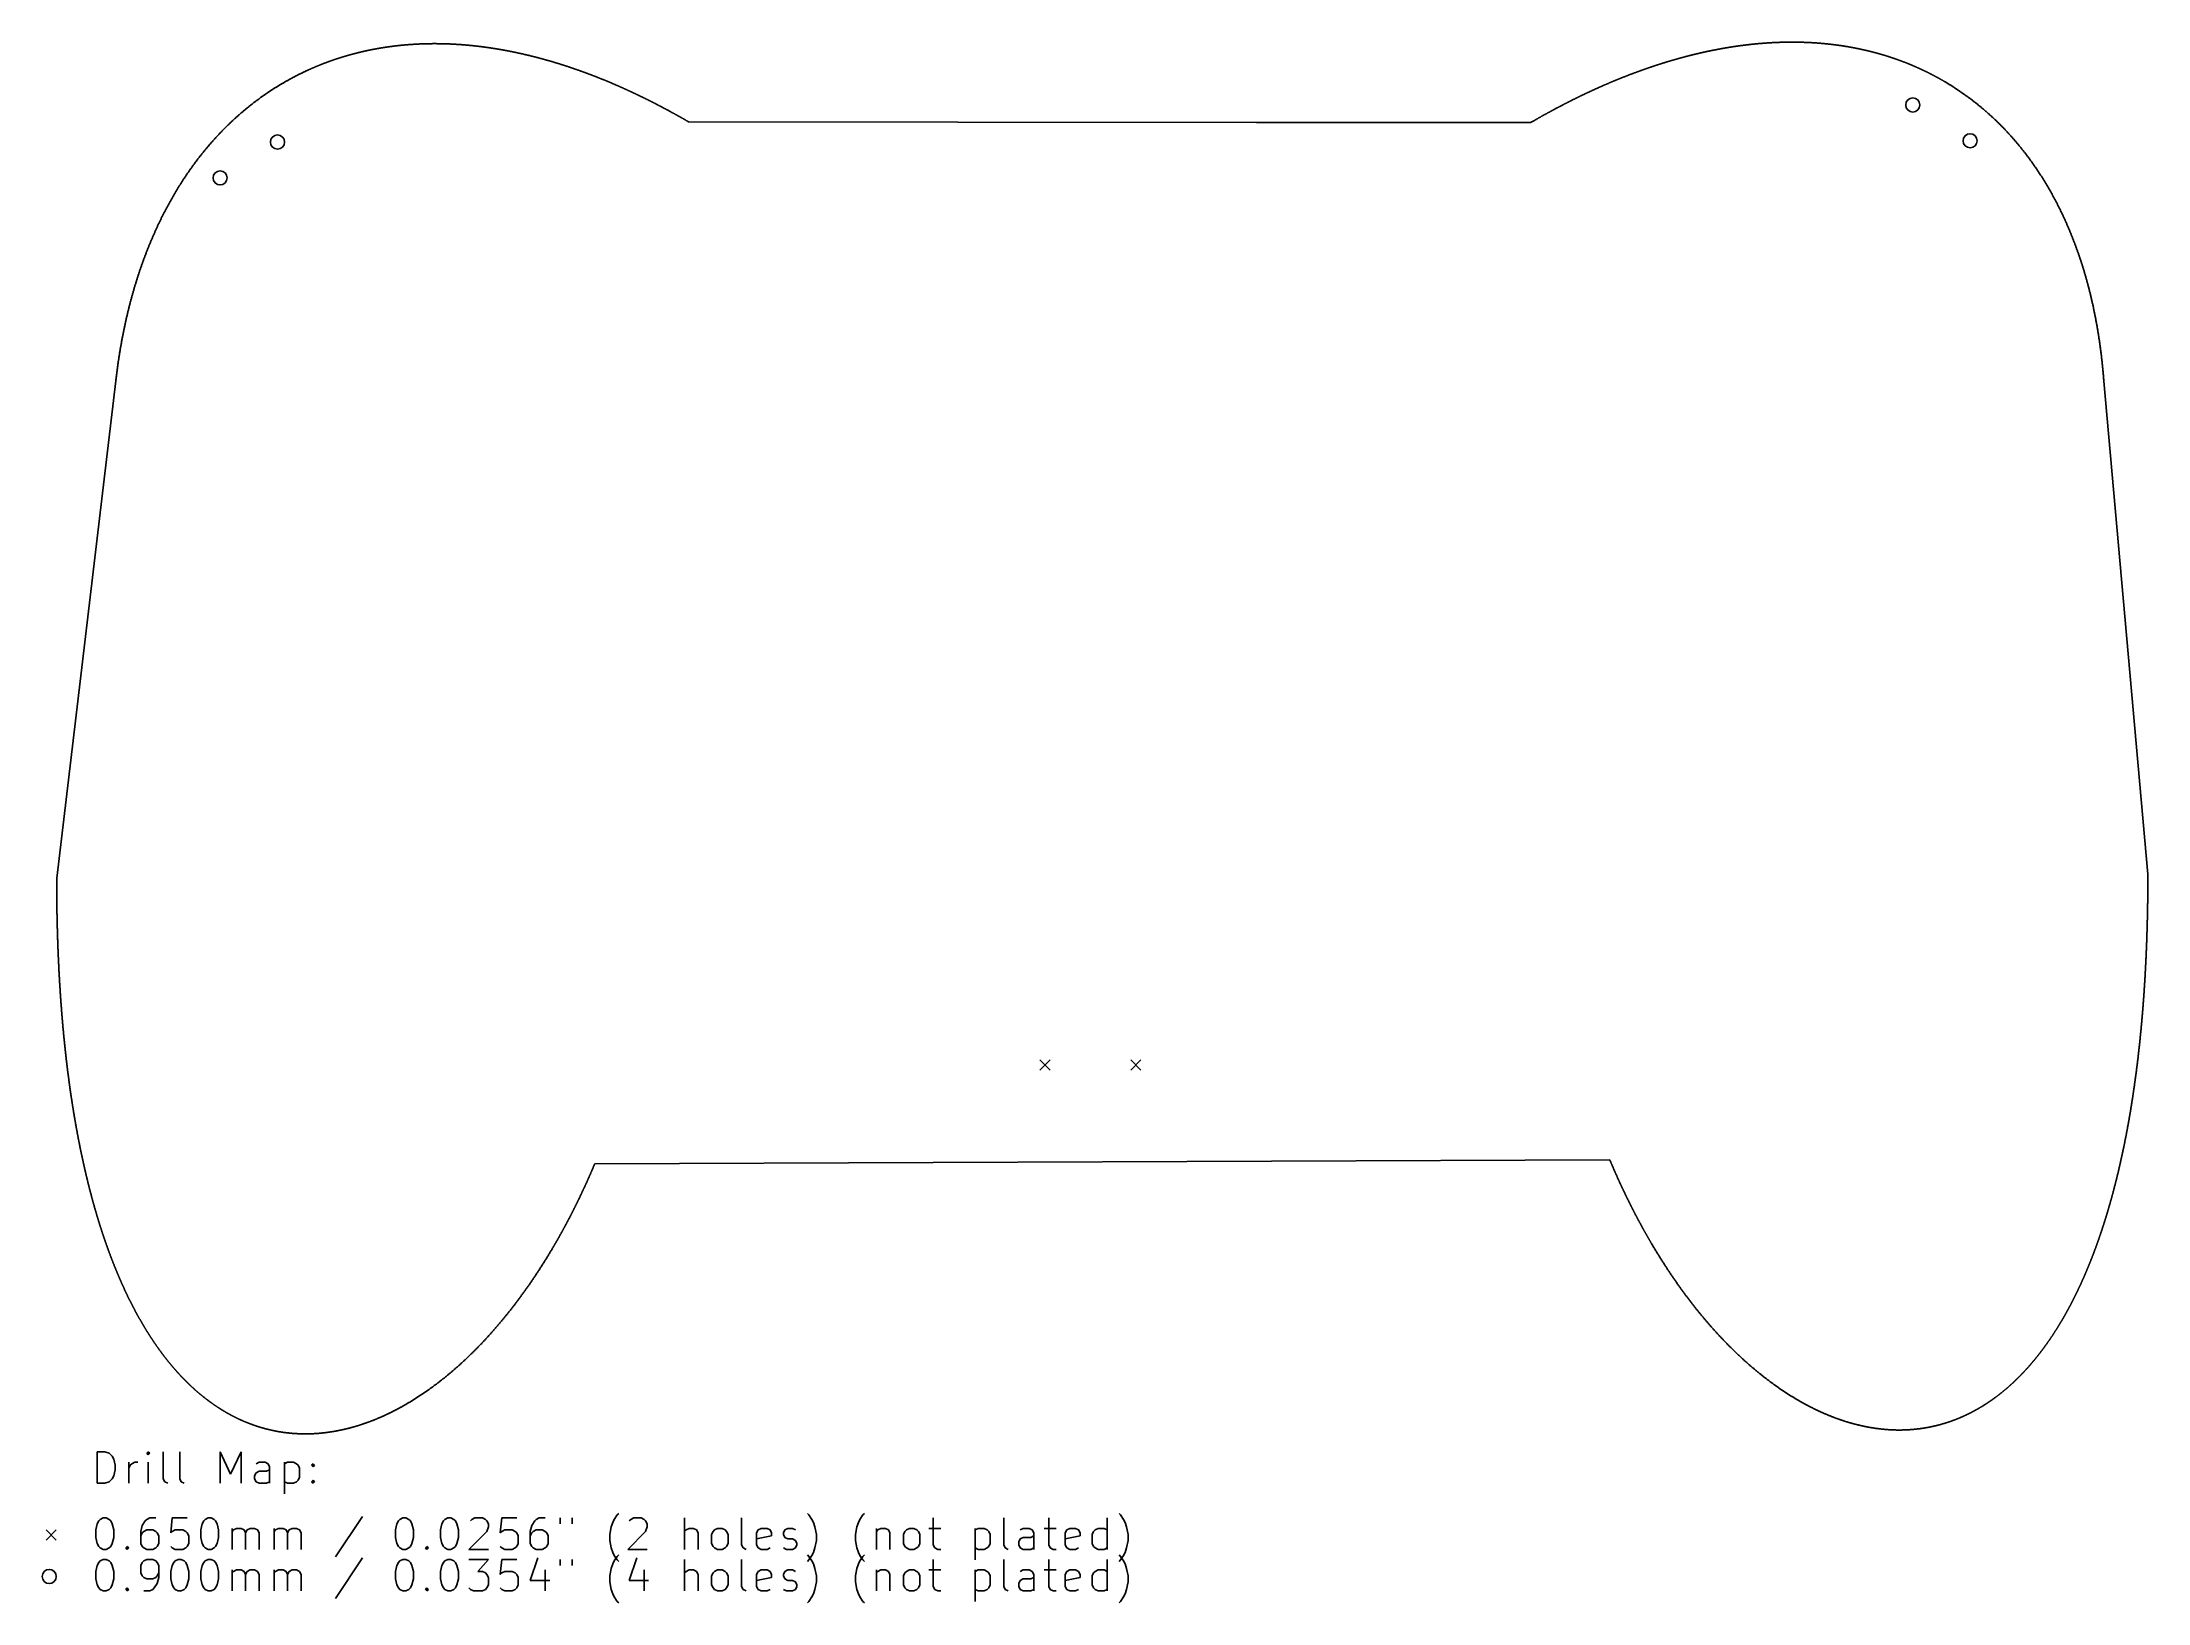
# Model space of a CAD drawing. Header units: millimetres. Extents: x 84 to 218, y -151 to -51.
import ezdxf

# ---------------------------------------------------------------- set-up
doc = ezdxf.new("R2010")
doc.units = ezdxf.units.MM
doc.layers.add('BLACK', color=250, linetype='CONTINUOUS')

msp = doc.modelspace()

# ---------------------------------------------------------------- linework, layer by layer
at = {"layer": 'BLACK', "linetype": 'CONTINUOUS'}
for p, q in [((103.181457, -52.202424), (103.162971, -52.207681)), ((103.199951, -52.197186), (103.181457, -52.202424)), ((103.218455, -52.191965), (103.199951, -52.197186)), ((103.236968, -52.186763), (103.218455, -52.191965)), ((103.255491, -52.181578), (103.236968, -52.186763)), ((103.274022, -52.176412), (103.255491, -52.181578)), ((103.292564, -52.171264), (103.274022, -52.176412)), ((103.311114, -52.166134), (103.292564, -52.171264)), ((103.329674, -52.161022), (103.311114, -52.166134)), ((103.348244, -52.155929), (103.329674, -52.161022)), ((103.366823, -52.150854), (103.348244, -52.155929)), ((103.385411, -52.145796), (103.366823, -52.150854)), ((103.404008, -52.140757), (103.385411, -52.145796)), ((103.422615, -52.135737), (103.404008, -52.140757)), ((103.441232, -52.130734), (103.422615, -52.135737)), ((103.459857, -52.12575), (103.441232, -52.130734)), ((103.478492, -52.120783), (103.459857, -52.12575)), ((103.497137, -52.115835), (103.478492, -52.120783)), ((103.515791, -52.110905), (103.497137, -52.115835)), ((103.534454, -52.105994), (103.515791, -52.110905)), ((103.553126, -52.1011), (103.534454, -52.105994)), ((103.571808, -52.096225), (103.553126, -52.1011)), ((103.5905, -52.091368), (103.571808, -52.096225)), ((103.6092, -52.086529), (103.5905, -52.091368)), ((103.627911, -52.081709), (103.6092, -52.086529)), ((103.64663, -52.076907), (103.627911, -52.081709)), ((103.665359, -52.072123), (103.64663, -52.076907)), ((103.684097, -52.067357), (103.665359, -52.072123)), ((103.702845, -52.062609), (103.684097, -52.067357)), ((103.721602, -52.05788), (103.702845, -52.062609)), ((103.740368, -52.053169), (103.721602, -52.05788)), ((103.759144, -52.048476), (103.740368, -52.053169)), ((103.777929, -52.043802), (103.759144, -52.048476)), ((103.796724, -52.039146), (103.777929, -52.043802)), ((103.815528, -52.034508), (103.796724, -52.039146)), ((103.834341, -52.029888), (103.815528, -52.034508)), ((103.853164, -52.025287), (103.834341, -52.029888)), ((103.871996, -52.020704), (103.853164, -52.025287)), ((103.890838, -52.016139), (103.871996, -52.020704)), ((103.909689, -52.011593), (103.890838, -52.016139)), ((103.928549, -52.007064), (103.909689, -52.011593)), ((103.947419, -52.002555), (103.928549, -52.007064)), ((103.966298, -51.998063), (103.947419, -52.002555)), ((103.985186, -51.99359), (103.966298, -51.998063)), ((104.004084, -51.989135), (103.985186, -51.99359)), ((104.022991, -51.984699), (104.004084, -51.989135)), ((104.041908, -51.98028), (104.022991, -51.984699)), ((104.060834, -51.975881), (104.041908, -51.98028)), ((104.07977, -51.971499), (104.060834, -51.975881)), ((104.098715, -51.967136), (104.07977, -51.971499)), ((104.117669, -51.962791), (104.098715, -51.967136)), ((104.136633, -51.958465), (104.117669, -51.962791)), ((104.155606, -51.954157), (104.136633, -51.958465)), ((104.174588, -51.949868), (104.155606, -51.954157)), ((104.19358, -51.945596), (104.174588, -51.949868)), ((104.212581, -51.941343), (104.19358, -51.945596)), ((104.231592, -51.937109), (104.212581, -51.941343)), ((104.250612, -51.932893), (104.231592, -51.937109)), ((104.269642, -51.928695), (104.250612, -51.932893)), ((104.288681, -51.924516), (104.269642, -51.928695)), ((104.307729, -51.920355), (104.288681, -51.924516)), ((104.326787, -51.916213), (104.307729, -51.920355)), ((104.345854, -51.912089), (104.326787, -51.916213)), ((104.364931, -51.907983), (104.345854, -51.912089)), ((104.384017, -51.903896), (104.364931, -51.907983)), ((104.403112, -51.899828), (104.384017, -51.903896)), ((104.422217, -51.895777), (104.403112, -51.899828)), ((104.441331, -51.891746), (104.422217, -51.895777)), ((104.460455, -51.887732), (104.441331, -51.891746)), ((104.479588, -51.883738), (104.460455, -51.887732)), ((104.49873, -51.879761), (104.479588, -51.883738)), ((104.517882, -51.875803), (104.49873, -51.879761)), ((104.537043, -51.871864), (104.517882, -51.875803)), ((104.556214, -51.867943), (104.537043, -51.871864)), ((104.575394, -51.864041), (104.556214, -51.867943)), ((104.594583, -51.860157), (104.575394, -51.864041)), ((104.613783, -51.856291), (104.594583, -51.860157)), ((104.632991, -51.852444), (104.613783, -51.856291)), ((104.652209, -51.848616), (104.632991, -51.852444)), ((104.671436, -51.844806), (104.652209, -51.848616)), ((104.690673, -51.841015), (104.671436, -51.844806)), ((104.709918, -51.837242), (104.690673, -51.841015)), ((104.729174, -51.833488), (104.709918, -51.837242)), ((104.748439, -51.829752), (104.729174, -51.833488)), ((104.767713, -51.826035), (104.748439, -51.829752)), ((104.786997, -51.822336), (104.767713, -51.826035)), ((104.80629, -51.818656), (104.786997, -51.822336)), ((104.825592, -51.814995), (104.80629, -51.818656)), ((104.844905, -51.811352), (104.825592, -51.814995)), ((104.864226, -51.807727), (104.844905, -51.811352)), ((104.883557, -51.804121), (104.864226, -51.807727)), ((104.902897, -51.800534), (104.883557, -51.804121)), ((104.922247, -51.796966), (104.902897, -51.800534)), ((104.941606, -51.793416), (104.922247, -51.796966)), ((104.960975, -51.789884), (104.941606, -51.793416)), ((104.980352, -51.786372), (104.960975, -51.789884)), ((104.99974, -51.782877), (104.980352, -51.786372)), ((105.019137, -51.779402), (104.99974, -51.782877)), ((105.038543, -51.775945), (105.019137, -51.779402)), ((105.057959, -51.772507), (105.038543, -51.775945)), ((105.077384, -51.769087), (105.057959, -51.772507)), ((105.096819, -51.765686), (105.077384, -51.769087)), ((105.116263, -51.762304), (105.096819, -51.765686)), ((105.135716, -51.75894), (105.116263, -51.762304)), ((105.155179, -51.755595), (105.135716, -51.75894)), ((105.174651, -51.752269), (105.155179, -51.755595)), ((105.194134, -51.748962), (105.174651, -51.752269)), ((105.213625, -51.745673), (105.194134, -51.748962)), ((105.233126, -51.742402), (105.213625, -51.745673)), ((105.252635, -51.739151), (105.233126, -51.742402)), ((105.272155, -51.735918), (105.252635, -51.739151)), ((105.291684, -51.732704), (105.272155, -51.735918)), ((105.311223, -51.729509), (105.291684, -51.732704)), ((105.33077, -51.726332), (105.311223, -51.729509)), ((105.350328, -51.723174), (105.33077, -51.726332)), ((105.369895, -51.720035), (105.350328, -51.723174)), ((105.389471, -51.716914), (105.369895, -51.720035)), ((105.409057, -51.713813), (105.389471, -51.716914)), ((105.428652, -51.71073), (105.409057, -51.713813)), ((105.448256, -51.707666), (105.428652, -51.71073)), ((105.467871, -51.70462), (105.448256, -51.707666)), ((105.487494, -51.701594), (105.467871, -51.70462)), ((105.507127, -51.698586), (105.487494, -51.701594)), ((105.526769, -51.695597), (105.507127, -51.698586)), ((105.546422, -51.692627), (105.526769, -51.695597)), ((105.566083, -51.689675), (105.546422, -51.692627)), ((105.585754, -51.686743), (105.566083, -51.689675)), ((105.605434, -51.683829), (105.585754, -51.686743)), ((105.625124, -51.680934), (105.605434, -51.683829)), ((105.644822, -51.678058), (105.625124, -51.680934)), ((105.664532, -51.6752), (105.644822, -51.678058)), ((105.684249, -51.672362), (105.664532, -51.6752)), ((105.703977, -51.669542), (105.684249, -51.672362)), ((105.723714, -51.666741), (105.703977, -51.669542)), ((105.743461, -51.663959), (105.723714, -51.666741)), ((105.763216, -51.661196), (105.743461, -51.663959)), ((105.782982, -51.658452), (105.763216, -51.661196)), ((105.802756, -51.655727), (105.782982, -51.658452)), ((105.822541, -51.65302), (105.802756, -51.655727)), ((105.842335, -51.650333), (105.822541, -51.65302)), ((105.862138, -51.647664), (105.842335, -51.650333)), ((105.881951, -51.645015), (105.862138, -51.647664)), ((105.901773, -51.642384), (105.881951, -51.645015)), ((105.921605, -51.639772), (105.901773, -51.642384)), ((105.941446, -51.637179), (105.921605, -51.639772)), ((105.961296, -51.634605), (105.941446, -51.637179)), ((105.981157, -51.63205), (105.961296, -51.634605)), ((106.001026, -51.629514), (105.981157, -51.63205)), ((106.020905, -51.626997), (106.001026, -51.629514)), ((106.040794, -51.624499), (106.020905, -51.626997)), ((106.060692, -51.62202), (106.040794, -51.624499)), ((106.080599, -51.619559), (106.060692, -51.62202)), ((106.100516, -51.617118), (106.080599, -51.619559)), ((106.120442, -51.614696), (106.100516, -51.617118)), ((106.140379, -51.612293), (106.120442, -51.614696)), ((106.160324, -51.609909), (106.140379, -51.612293)), ((106.180279, -51.607543), (106.160324, -51.609909)), ((106.200243, -51.605197), (106.180279, -51.607543)), ((106.220217, -51.60287), (106.200243, -51.605197)), ((106.2402, -51.600562), (106.220217, -51.60287)), ((106.260193, -51.598273), (106.2402, -51.600562)), ((106.280195, -51.596003), (106.260193, -51.598273)), ((106.300207, -51.593752), (106.280195, -51.596003)), ((106.320228, -51.59152), (106.300207, -51.593752)), ((106.340259, -51.589307), (106.320228, -51.59152)), ((106.360299, -51.587113), (106.340259, -51.589307)), ((106.380349, -51.584939), (106.360299, -51.587113)), ((106.400408, -51.582783), (106.380349, -51.584939)), ((106.420477, -51.580647), (106.400408, -51.582783)), ((106.440555, -51.578529), (106.420477, -51.580647)), ((106.460643, -51.576431), (106.440555, -51.578529)), ((106.48074, -51.574352), (106.460643, -51.576431)), ((106.500847, -51.572292), (106.48074, -51.574352)), ((106.520963, -51.570251), (106.500847, -51.572292)), ((106.541089, -51.568229), (106.520963, -51.570251)), ((106.561223, -51.566227), (106.541089, -51.568229)), ((106.581369, -51.564243), (106.561223, -51.566227)), ((106.601522, -51.562279), (106.581369, -51.564243)), ((106.621686, -51.560334), (106.601522, -51.562279)), ((106.641859, -51.558408), (106.621686, -51.560334)), ((106.662042, -51.556501), (106.641859, -51.558408)), ((106.682234, -51.554614), (106.662042, -51.556501)), ((106.702436, -51.552746), (106.682234, -51.554614)), ((106.722647, -51.550897), (106.702436, -51.552746)), ((106.742868, -51.549067), (106.722647, -51.550897)), ((106.763097, -51.547256), (106.742868, -51.549067)), ((106.783338, -51.545465), (106.763097, -51.547256)), ((106.803586, -51.543693), (106.783338, -51.545465)), ((106.823846, -51.54194), (106.803586, -51.543693)), ((106.844113, -51.540206), (106.823846, -51.54194)), ((106.864391, -51.538492), (106.844113, -51.540206)), ((106.884678, -51.536797), (106.864391, -51.538492)), ((106.904975, -51.535121), (106.884678, -51.536797)), ((106.925281, -51.533464), (106.904975, -51.535121)), ((106.945597, -51.531827), (106.925281, -51.533464)), ((106.965922, -51.530209), (106.945597, -51.531827)), ((106.986257, -51.52861), (106.965922, -51.530209)), ((107.006601, -51.527031), (106.986257, -51.52861)), ((107.026955, -51.525471), (107.006601, -51.527031)), ((107.047318, -51.523931), (107.026955, -51.525471)), ((107.067691, -51.522409), (107.047318, -51.523931)), ((107.088073, -51.520907), (107.067691, -51.522409)), ((107.108466, -51.519425), (107.088073, -51.520907)), ((107.128866, -51.517962), (107.108466, -51.519425)), ((107.149278, -51.516518), (107.128866, -51.517962)), ((107.169698, -51.515093), (107.149278, -51.516518)), ((107.190128, -51.513688), (107.169698, -51.515093)), ((107.210567, -51.512303), (107.190128, -51.513688)), ((107.231017, -51.510936), (107.210567, -51.512303)), ((107.251474, -51.509589), (107.231017, -51.510936)), ((107.271943, -51.508262), (107.251474, -51.509589)), ((107.29242, -51.506954), (107.271943, -51.508262)), ((107.312908, -51.505665), (107.29242, -51.506954)), ((107.333404, -51.504396), (107.312908, -51.505665)), ((107.35391, -51.503147), (107.333404, -51.504396)), ((107.374425, -51.501917), (107.35391, -51.503147)), ((107.394951, -51.500706), (107.374425, -51.501917)), ((107.415485, -51.499515), (107.394951, -51.500706)), ((107.43603, -51.498343), (107.415485, -51.499515)), ((107.456583, -51.497191), (107.43603, -51.498343)), ((107.477147, -51.496058), (107.456583, -51.497191)), ((107.497719, -51.494945), (107.477147, -51.496058)), ((107.518302, -51.493851), (107.497719, -51.494945)), ((107.538893, -51.492777), (107.518302, -51.493851)), ((107.559495, -51.491722), (107.538893, -51.492777)), ((107.580106, -51.490687), (107.559495, -51.491722)), ((107.600727, -51.489671), (107.580106, -51.490687)), ((107.621356, -51.488675), (107.600727, -51.489671)), ((107.641996, -51.487699), (107.621356, -51.488675)), ((107.662645, -51.486742), (107.641996, -51.487699)), ((107.683304, -51.485805), (107.662645, -51.486742)), ((107.703972, -51.484887), (107.683304, -51.485805)), ((107.72465, -51.483989), (107.703972, -51.484887)), ((107.745337, -51.483111), (107.72465, -51.483989)), ((107.766034, -51.482252), (107.745337, -51.483111)), ((107.78674, -51.481413), (107.766034, -51.482252)), ((107.807456, -51.480593), (107.78674, -51.481413)), ((107.828181, -51.479793), (107.807456, -51.480593)), ((107.848916, -51.479013), (107.828181, -51.479793)), ((107.86966, -51.478252), (107.848916, -51.479013)), ((107.890415, -51.477511), (107.86966, -51.478252)), ((107.911178, -51.47679), (107.890415, -51.477511)), ((107.931952, -51.476088), (107.911178, -51.47679)), ((107.952734, -51.475407), (107.931952, -51.476088)), ((107.973527, -51.474744), (107.952734, -51.475407)), ((107.994328, -51.474102), (107.973527, -51.474744)), ((108.01514, -51.473479), (107.994328, -51.474102)), ((108.03596, -51.472876), (108.01514, -51.473479)), ((108.056791, -51.472293), (108.03596, -51.472876)), ((108.07763, -51.471729), (108.056791, -51.472293)), ((108.09848, -51.471186), (108.07763, -51.471729)), ((108.119339, -51.470662), (108.09848, -51.471186)), ((108.140208, -51.470157), (108.119339, -51.470662)), ((108.161085, -51.469673), (108.140208, -51.470157)), ((108.181974, -51.469208), (108.161085, -51.469673)), ((108.20287, -51.468763), (108.181974, -51.469208)), ((108.223778, -51.468338), (108.20287, -51.468763)), ((108.244694, -51.467933), (108.223778, -51.468338)), ((108.26562, -51.467548), (108.244694, -51.467933)), ((108.286555, -51.467182), (108.26562, -51.467548)), ((108.307501, -51.466837), (108.286555, -51.467182)), ((108.328455, -51.466511), (108.307501, -51.466837)), ((108.349419, -51.466205), (108.328455, -51.466511)), ((108.370392, -51.465918), (108.349419, -51.466205)), ((108.391376, -51.465652), (108.370392, -51.465918)), ((108.412368, -51.465406), (108.391376, -51.465652)), ((108.433372, -51.465179), (108.412368, -51.465406)), ((108.454383, -51.464973), (108.433372, -51.465179)), ((108.475405, -51.464786), (108.454383, -51.464973)), ((108.496435, -51.464619), (108.475405, -51.464786)), ((108.517477, -51.464473), (108.496435, -51.464619)), ((108.538526, -51.464346), (108.517477, -51.464473)), ((108.559587, -51.464239), (108.538526, -51.464346)), ((108.580655, -51.464152), (108.559587, -51.464239)), ((108.601735, -51.464085), (108.580655, -51.464152)), ((108.622823, -51.464038), (108.601735, -51.464085)), ((108.643921, -51.464011), (108.622823, -51.464038)), ((108.665028, -51.464004), (108.643921, -51.464011)), ((108.686146, -51.464017), (108.665028, -51.464004)), ((108.707272, -51.46405), (108.686146, -51.464017)), ((108.728409, -51.464103), (108.707272, -51.46405)), ((108.749554, -51.464176), (108.728409, -51.464103)), ((108.77071, -51.464269), (108.749554, -51.464176)), ((108.791875, -51.464382), (108.77071, -51.464269)), ((108.81305, -51.464515), (108.791875, -51.464382)), ((108.834233, -51.464668), (108.81305, -51.464515)), ((108.855428, -51.464842), (108.834233, -51.464668)), ((108.87663, -51.465035), (108.855428, -51.464842)), ((108.897844, -51.465249), (108.87663, -51.465035)), ((108.919065, -51.465482), (108.897844, -51.465249)), ((108.940298, -51.465736), (108.919065, -51.465482)), ((108.961539, -51.46601), (108.940298, -51.465736)), ((108.982791, -51.466304), (108.961539, -51.46601)), ((109.004051, -51.466618), (108.982791, -51.466304)), ((109.025322, -51.466952), (109.004051, -51.466618)), ((109.046601, -51.467307), (109.025322, -51.466952)), ((109.067891, -51.467681), (109.046601, -51.467307)), ((109.089189, -51.468076), (109.067891, -51.467681)), ((109.110499, -51.468491), (109.089189, -51.468076)), ((109.131816, -51.468926), (109.110499, -51.468491)), ((109.153145, -51.469382), (109.131816, -51.468926)), ((109.174481, -51.469857), (109.153145, -51.469382)), ((109.195829, -51.470353), (109.174481, -51.469857)), ((109.217185, -51.470869), (109.195829, -51.470353)), ((109.238551, -51.471405), (109.217185, -51.470869)), ((109.259926, -51.471962), (109.238551, -51.471405)), ((109.281312, -51.472539), (109.259926, -51.471962)), ((109.302706, -51.473136), (109.281312, -51.472539)), ((109.324111, -51.473753), (109.302706, -51.473136)), ((109.345525, -51.474391), (109.324111, -51.473753)), ((109.366949, -51.475049), (109.345525, -51.474391)), ((109.388381, -51.475727), (109.366949, -51.475049)), ((109.409825, -51.476426), (109.388381, -51.475727)), ((109.431276, -51.477145), (109.409825, -51.476426)), ((109.452739, -51.477884), (109.431276, -51.477145)), ((109.474209, -51.478644), (109.452739, -51.477884)), ((109.495691, -51.479424), (109.474209, -51.478644)), ((109.517181, -51.480224), (109.495691, -51.479424)), ((109.538682, -51.481045), (109.517181, -51.480224)), ((109.560191, -51.481886), (109.538682, -51.481045)), ((109.581711, -51.482747), (109.560191, -51.481886)), ((109.603239, -51.483629), (109.581711, -51.482747)), ((109.624779, -51.484532), (109.603239, -51.483629)), ((109.646326, -51.485454), (109.624779, -51.484532)), ((109.667884, -51.486398), (109.646326, -51.485454)), ((109.689451, -51.487361), (109.667884, -51.486398)), ((109.711029, -51.488345), (109.689451, -51.487361)), ((109.732614, -51.48935), (109.711029, -51.488345)), ((109.754211, -51.490375), (109.732614, -51.48935)), ((109.775816, -51.491421), (109.754211, -51.490375)), ((109.797432, -51.492487), (109.775816, -51.491421)), ((109.819056, -51.493573), (109.797432, -51.492487)), ((109.840691, -51.49468), (109.819056, -51.493573)), ((109.862334, -51.495808), (109.840691, -51.49468)), ((109.883989, -51.496956), (109.862334, -51.495808)), ((109.905651, -51.498125), (109.883989, -51.496956)), ((109.927325, -51.499314), (109.905651, -51.498125)), ((109.949006, -51.500524), (109.927325, -51.499314)), ((109.970699, -51.501754), (109.949006, -51.500524)), ((109.9924, -51.503005), (109.970699, -51.501754)), ((110.014112, -51.504276), (109.9924, -51.503005)), ((110.035831, -51.505568), (110.014112, -51.504276)), ((110.057563, -51.506881), (110.035831, -51.505568)), ((110.079302, -51.508215), (110.057563, -51.506881)), ((110.101052, -51.509569), (110.079302, -51.508215)), ((110.12281, -51.510943), (110.101052, -51.509569)), ((110.14458, -51.512339), (110.12281, -51.510943)), ((110.166357, -51.513755), (110.14458, -51.512339)), ((110.188146, -51.515191), (110.166357, -51.513755)), ((110.209942, -51.516648), (110.188146, -51.515191)), ((110.23175, -51.518127), (110.209942, -51.516648)), ((110.253566, -51.519625), (110.23175, -51.518127)), ((110.275393, -51.521145), (110.253566, -51.519625)), ((110.297228, -51.522685), (110.275393, -51.521145)), ((110.319074, -51.524246), (110.297228, -51.522685)), ((110.340928, -51.525827), (110.319074, -51.524246)), ((110.362794, -51.52743), (110.340928, -51.525827)), ((110.384667, -51.529053), (110.362794, -51.52743)), ((110.406552, -51.530697), (110.384667, -51.529053)), ((110.428444, -51.532362), (110.406552, -51.530697)), ((110.450348, -51.534047), (110.428444, -51.532362)), ((110.47226, -51.535753), (110.450348, -51.534047)), ((110.494183, -51.537481), (110.47226, -51.535753)), ((110.516114, -51.539229), (110.494183, -51.537481)), ((110.538056, -51.540997), (110.516114, -51.539229)), ((110.560006, -51.542787), (110.538056, -51.540997)), ((110.581967, -51.544598), (110.560006, -51.542787)), ((110.603936, -51.546429), (110.581967, -51.544598)), ((110.625917, -51.548281), (110.603936, -51.546429)), ((110.647905, -51.550154), (110.625917, -51.548281)), ((110.669905, -51.552048), (110.647905, -51.550154)), ((110.691913, -51.553963), (110.669905, -51.552048)), ((110.713932, -51.555899), (110.691913, -51.553963)), ((110.735959, -51.557856), (110.713932, -51.555899)), ((110.757997, -51.559834), (110.735959, -51.557856)), ((110.780043, -51.561832), (110.757997, -51.559834)), ((110.8021, -51.563852), (110.780043, -51.561832)), ((110.824165, -51.565893), (110.8021, -51.563852)), ((110.846242, -51.567954), (110.824165, -51.565893)), ((110.868326, -51.570037), (110.846242, -51.567954)), ((110.890422, -51.57214), (110.868326, -51.570037)), ((110.912525, -51.574265), (110.890422, -51.57214)), ((110.93464, -51.576411), (110.912525, -51.574265)), ((110.956763, -51.578577), (110.93464, -51.576411)), ((110.978897, -51.580765), (110.956763, -51.578577)), ((111.001039, -51.582974), (110.978897, -51.580765)), ((111.023192, -51.585204), (111.001039, -51.582974)), ((111.045353, -51.587454), (111.023192, -51.585204)), ((111.067526, -51.589726), (111.045353, -51.587454)), ((111.089706, -51.592019), (111.067526, -51.589726)), ((111.111898, -51.594334), (111.089706, -51.592019)), ((111.134097, -51.596669), (111.111898, -51.594334)), ((111.156308, -51.599025), (111.134097, -51.596669)), ((111.178527, -51.601403), (111.156308, -51.599025)), ((111.200757, -51.603802), (111.178527, -51.601403)), ((111.222995, -51.606221), (111.200757, -51.603802)), ((111.245244, -51.608663), (111.222995, -51.606221)), ((111.267501, -51.611125), (111.245244, -51.608663)), ((111.28977, -51.613608), (111.267501, -51.611125)), ((111.312046, -51.616113), (111.28977, -51.613608)), ((111.334333, -51.618639), (111.312046, -51.616113)), ((111.356629, -51.621186), (111.334333, -51.618639)), ((111.378936, -51.623754), (111.356629, -51.621186)), ((111.40125, -51.626343), (111.378936, -51.623754)), ((111.423576, -51.628954), (111.40125, -51.626343)), ((111.44591, -51.631586), (111.423576, -51.628954)), ((111.468255, -51.63424), (111.44591, -51.631586)), ((111.490608, -51.636914), (111.468255, -51.63424)), ((111.512972, -51.63961), (111.490608, -51.636914)), ((111.535345, -51.642327), (111.512972, -51.63961)), ((111.557728, -51.645066), (111.535345, -51.642327)), ((111.580119, -51.647826), (111.557728, -51.645066)), ((111.602522, -51.650607), (111.580119, -51.647826)), ((111.624933, -51.65341), (111.602522, -51.650607)), ((111.647355, -51.656234), (111.624933, -51.65341)), ((111.669784, -51.659079), (111.647355, -51.656234)), ((111.692225, -51.661946), (111.669784, -51.659079)), ((111.714674, -51.664834), (111.692225, -51.661946)), ((111.737135, -51.667743), (111.714674, -51.664834)), ((111.759603, -51.670674), (111.737135, -51.667743)), ((111.782082, -51.673627), (111.759603, -51.670674)), ((111.804569, -51.6766), (111.782082, -51.673627)), ((111.827068, -51.679596), (111.804569, -51.6766)), ((111.849574, -51.682612), (111.827068, -51.679596)), ((111.872092, -51.685651), (111.849574, -51.682612)), ((111.894618, -51.68871), (111.872092, -51.685651)), ((111.917155, -51.691792), (111.894618, -51.68871)), ((111.939699, -51.694894), (111.917155, -51.691792)), ((111.962256, -51.698018), (111.939699, -51.694894)), ((111.984819, -51.701164), (111.962256, -51.698018)), ((112.007395, -51.704331), (111.984819, -51.701164)), ((112.029978, -51.70752), (112.007395, -51.704331)), ((112.052572, -51.710731), (112.029978, -51.70752)), ((112.075175, -51.713962), (112.052572, -51.710731)), ((112.097788, -51.717216), (112.075175, -51.713962)), ((112.12041, -51.720491), (112.097788, -51.717216)), ((112.143043, -51.723788), (112.12041, -51.720491)), ((112.165683, -51.727106), (112.143043, -51.723788)), ((112.188335, -51.730446), (112.165683, -51.727106)), ((112.210995, -51.733808), (112.188335, -51.730446)), ((112.233666, -51.737191), (112.210995, -51.733808)), ((112.256345, -51.740596), (112.233666, -51.737191)), ((112.279035, -51.744022), (112.256345, -51.740596)), ((112.301733, -51.747471), (112.279035, -51.744022)), ((112.324443, -51.750941), (112.301733, -51.747471)), ((112.34716, -51.754432), (112.324443, -51.750941)), ((112.369889, -51.757946), (112.34716, -51.754432)), ((112.392625, -51.761481), (112.369889, -51.757946)), ((112.415373, -51.765038), (112.392625, -51.761481)), ((112.438128, -51.768616), (112.415373, -51.765038)), ((112.460895, -51.772217), (112.438128, -51.768616)), ((112.48367, -51.775839), (112.460895, -51.772217)), ((112.506456, -51.779483), (112.48367, -51.775839)), ((112.52925, -51.783148), (112.506456, -51.779483)), ((112.552055, -51.786836), (112.52925, -51.783148)), ((112.574868, -51.790545), (112.552055, -51.786836)), ((112.597693, -51.794276), (112.574868, -51.790545)), ((112.620525, -51.798029), (112.597693, -51.794276)), ((112.643368, -51.801804), (112.620525, -51.798029)), ((112.66622, -51.805601), (112.643368, -51.801804)), ((112.689082, -51.80942), (112.66622, -51.805601)), ((112.711953, -51.81326), (112.689082, -51.80942)), ((112.734835, -51.817122), (112.711953, -51.81326)), ((112.757724, -51.821006), (112.734835, -51.817122)), ((112.780625, -51.824913), (112.757724, -51.821006)), ((112.803534, -51.828841), (112.780625, -51.824913)), ((112.826454, -51.832791), (112.803534, -51.828841)), ((112.849382, -51.836763), (112.826454, -51.832791)), ((112.872321, -51.840757), (112.849382, -51.836763)), ((112.895268, -51.844773), (112.872321, -51.840757)), ((112.918227, -51.848811), (112.895268, -51.844773)), ((112.941193, -51.852871), (112.918227, -51.848811)), ((112.96417, -51.856953), (112.941193, -51.852871)), ((112.987155, -51.861057), (112.96417, -51.856953)), ((113.010152, -51.865183), (112.987155, -51.861057)), ((113.033156, -51.869331), (113.010152, -51.865183)), ((113.056172, -51.873501), (113.033156, -51.869331)), ((113.079196, -51.877693), (113.056172, -51.873501)), ((113.102231, -51.881907), (113.079196, -51.877693)), ((113.125273, -51.886144), (113.102231, -51.881907)), ((113.148327, -51.890402), (113.125273, -51.886144)), ((113.171389, -51.894683), (113.148327, -51.890402)), ((113.194462, -51.898986), (113.171389, -51.894683)), ((113.217543, -51.90331), (113.194462, -51.898986)), ((113.240635, -51.907657), (113.217543, -51.90331)), ((113.263735, -51.912026), (113.240635, -51.907657)), ((113.286846, -51.916418), (113.263735, -51.912026)), ((113.309965, -51.920831), (113.286846, -51.916418)), ((113.333096, -51.925267), (113.309965, -51.920831)), ((113.356234, -51.929725), (113.333096, -51.925267)), ((113.379384, -51.934205), (113.356234, -51.929725)), ((113.402541, -51.938707), (113.379384, -51.934205)), ((113.425709, -51.943232), (113.402541, -51.938707)), ((113.448886, -51.947778), (113.425709, -51.943232)), ((113.472074, -51.952348), (113.448886, -51.947778)), ((113.495269, -51.956939), (113.472074, -51.952348)), ((113.518476, -51.961553), (113.495269, -51.956939)), ((113.54169, -51.966189), (113.518476, -51.961553)), ((113.564916, -51.970847), (113.54169, -51.966189)), ((113.58815, -51.975527), (113.564916, -51.970847)), ((113.611395, -51.980231), (113.58815, -51.975527)), ((113.634648, -51.984956), (113.611395, -51.980231)), ((113.657912, -51.989703), (113.634648, -51.984956)), ((113.681183, -51.994473), (113.657912, -51.989703)), ((113.704467, -51.999266), (113.681183, -51.994473)), ((113.727757, -52.00408), (113.704467, -51.999266)), ((113.75106, -52.008918), (113.727757, -52.00408)), ((113.77437, -52.013777), (113.75106, -52.008918)), ((113.797691, -52.018659), (113.77437, -52.013777)), ((113.82102, -52.023564), (113.797691, -52.018659)), ((113.844361, -52.028491), (113.82102, -52.023564)), ((113.867708, -52.03344), (113.844361, -52.028491)), ((113.891068, -52.038412), (113.867708, -52.03344)), ((113.914435, -52.043406), (113.891068, -52.038412)), ((113.937814, -52.048423), (113.914435, -52.043406)), ((113.9612, -52.053462), (113.937814, -52.048423)), ((113.984598, -52.058524), (113.9612, -52.053462)), ((114.008003, -52.063608), (113.984598, -52.058524)), ((114.031419, -52.068716), (114.008003, -52.063608)), ((114.054844, -52.073845), (114.031419, -52.068716)), ((114.078279, -52.078997), (114.054844, -52.073845)), ((114.101723, -52.084171), (114.078279, -52.078997)), ((114.125177, -52.089369), (114.101723, -52.084171)), ((114.14864, -52.094589), (114.125177, -52.089369)), ((114.172114, -52.099831), (114.14864, -52.094589)), ((114.195595, -52.105096), (114.172114, -52.099831)), ((114.219088, -52.110384), (114.195595, -52.105096)), ((114.242588, -52.115694), (114.219088, -52.110384)), ((114.2661, -52.121027), (114.242588, -52.115694)), ((114.289619, -52.126383), (114.2661, -52.121027)), ((114.31315, -52.131762), (114.289619, -52.126383)), ((114.336689, -52.137162), (114.31315, -52.131762)), ((114.360239, -52.142587), (114.336689, -52.137162)), ((114.383796, -52.148033), (114.360239, -52.142587)), ((114.407365, -52.153502), (114.383796, -52.148033)), ((114.430941, -52.158994), (114.407365, -52.153502)), ((114.45453, -52.164509), (114.430941, -52.158994)), ((114.478125, -52.170046), (114.45453, -52.164509)), ((114.501732, -52.175607), (114.478125, -52.170046)), ((114.525346, -52.18119), (114.501732, -52.175607)), ((114.548972, -52.186796), (114.525346, -52.18119)), ((114.572606, -52.192425), (114.548972, -52.186796)), ((114.596251, -52.198076), (114.572606, -52.192425)), ((114.619903, -52.203751), (114.596251, -52.198076)), ((188.496882, -52.207088), (188.521036, -52.201021)), ((188.521036, -52.201021), (188.545182, -52.194977)), ((188.545182, -52.194977), (188.569316, -52.188956)), ((188.569316, -52.188956), (188.593443, -52.182957)), ((188.593443, -52.182957), (188.617558, -52.176982)), ((188.617558, -52.176982), (188.641667, -52.171029)), ((188.641667, -52.171029), (188.665763, -52.165099)), ((188.665763, -52.165099), (188.689852, -52.159193)), ((188.689852, -52.159193), (188.71393, -52.153309)), ((188.71393, -52.153309), (188.738, -52.147448)), ((188.738, -52.147448), (188.762059, -52.14161)), ((188.762059, -52.14161), (188.78611, -52.135795)), ((188.78611, -52.135795), (188.810149, -52.130003)), ((188.810149, -52.130003), (188.834182, -52.124233)), ((188.834182, -52.124233), (188.858202, -52.118487)), ((188.858202, -52.118487), (188.882216, -52.112763)), ((188.882216, -52.112763), (188.906217, -52.107063)), ((188.906217, -52.107063), (188.930211, -52.101384)), ((188.930211, -52.101384), (188.954194, -52.09573)), ((188.954194, -52.09573), (188.978169, -52.090097)), ((188.978169, -52.090097), (189.002132, -52.084488)), ((189.002132, -52.084488), (189.026088, -52.0789)), ((189.026088, -52.0789), (189.050033, -52.073337)), ((189.050033, -52.073337), (189.07397, -52.067795)), ((189.07397, -52.067795), (189.097895, -52.062277)), ((189.097895, -52.062277), (189.121813, -52.05678)), ((189.121813, -52.05678), (189.145719, -52.051308)), ((189.145719, -52.051308), (189.169618, -52.045857)), ((189.169618, -52.045857), (189.193505, -52.040429)), ((189.193505, -52.040429), (189.217385, -52.035024)), ((189.217385, -52.035024), (189.241253, -52.029642)), ((189.241253, -52.029642), (189.265114, -52.024282)), ((189.265114, -52.024282), (189.288962, -52.018945)), ((189.288962, -52.018945), (189.312804, -52.01363)), ((189.312804, -52.01363), (189.336633, -52.008338)), ((189.336633, -52.008338), (189.360456, -52.003069)), ((189.360456, -52.003069), (189.384266, -51.997823)), ((189.384266, -51.997823), (189.408069, -51.992598)), ((189.408069, -51.992598), (189.431861, -51.987397)), ((189.431861, -51.987397), (189.455645, -51.982218)), ((189.455645, -51.982218), (189.479417, -51.977062)), ((189.479417, -51.977062), (189.503181, -51.971928)), ((189.503181, -51.971928), (189.526934, -51.966817)), ((189.526934, -51.966817), (189.55068, -51.961728)), ((189.55068, -51.961728), (189.574413, -51.956662)), ((189.574413, -51.956662), (189.59814, -51.951618)), ((189.59814, -51.951618), (189.621854, -51.946597)), ((189.621854, -51.946597), (189.645561, -51.941598)), ((189.645561, -51.941598), (189.669256, -51.936622)), ((189.669256, -51.936622), (189.692944, -51.931667)), ((189.692944, -51.931667), (189.71662, -51.926736)), ((189.71662, -51.926736), (189.740289, -51.921827)), ((189.740289, -51.921827), (189.763945, -51.916941)), ((189.763945, -51.916941), (189.787595, -51.912076)), ((189.787595, -51.912076), (189.811232, -51.907235)), ((189.811232, -51.907235), (189.834862, -51.902415)), ((189.834862, -51.902415), (189.85848, -51.897619)), ((189.85848, -51.897619), (189.882091, -51.892844)), ((189.882091, -51.892844), (189.905689, -51.888092)), ((189.905689, -51.888092), (189.929281, -51.883362)), ((189.929281, -51.883362), (189.95286, -51.878654)), ((189.95286, -51.878654), (189.976432, -51.873969)), ((189.976432, -51.873969), (189.999992, -51.869306)), ((189.999992, -51.869306), (190.023545, -51.864665)), ((190.023545, -51.864665), (190.047085, -51.860047)), ((190.047085, -51.860047), (190.070619, -51.855451)), ((190.070619, -51.855451), (190.09414, -51.850877)), ((190.09414, -51.850877), (190.117654, -51.846326)), ((190.117654, -51.846326), (190.141156, -51.841797)), ((190.141156, -51.841797), (190.16465, -51.837289)), ((190.16465, -51.837289), (190.188133, -51.832805)), ((190.188133, -51.832805), (190.211608, -51.828342)), ((190.211608, -51.828342), (190.235071, -51.823902)), ((190.235071, -51.823902), (190.258527, -51.819483)), ((190.258527, -51.819483), (190.28197, -51.815088)), ((190.28197, -51.815088), (190.305407, -51.810713)), ((190.305407, -51.810713), (190.328831, -51.806362)), ((190.328831, -51.806362), (190.352248, -51.802032)), ((190.352248, -51.802032), (190.375653, -51.797725)), ((190.375653, -51.797725), (190.39905, -51.793439)), ((190.39905, -51.793439), (190.422435, -51.789177)), ((190.422435, -51.789177), (190.445813, -51.784935)), ((190.445813, -51.784935), (190.469179, -51.780716)), ((190.469179, -51.780716), (190.492538, -51.776519)), ((190.492538, -51.776519), (190.515884, -51.772345)), ((190.515884, -51.772345), (190.539223, -51.768192)), ((190.539223, -51.768192), (190.56255, -51.764061)), ((190.56255, -51.764061), (190.585869, -51.759952)), ((190.585869, -51.759952), (190.609177, -51.755866)), ((190.609177, -51.755866), (190.632477, -51.751801)), ((190.632477, -51.751801), (190.655765, -51.747758)), ((190.655765, -51.747758), (190.679045, -51.743738)), ((190.679045, -51.743738), (190.702313, -51.739739)), ((190.702313, -51.739739), (190.725574, -51.735762)), ((190.725574, -51.735762), (190.748823, -51.731808)), ((190.748823, -51.731808), (190.772065, -51.727875)), ((190.772065, -51.727875), (190.795294, -51.723964)), ((190.795294, -51.723964), (190.818516, -51.720075)), ((190.818516, -51.720075), (190.841725, -51.716208)), ((190.841725, -51.716208), (190.864928, -51.712363)), ((190.864928, -51.712363), (190.888118, -51.70854)), ((190.888118, -51.70854), (190.9113, -51.704738)), ((190.9113, -51.704738), (190.934471, -51.700959)), ((190.934471, -51.700959), (190.957634, -51.697201)), ((190.957634, -51.697201), (190.980785, -51.693465)), ((190.980785, -51.693465), (191.003928, -51.689751)), ((191.003928, -51.689751), (191.02706, -51.686059)), ((191.02706, -51.686059), (191.050183, -51.682389)), ((191.050183, -51.682389), (191.073295, -51.678741)), ((191.073295, -51.678741), (191.096399, -51.675114)), ((191.096399, -51.675114), (191.119491, -51.671509)), ((191.119491, -51.671509), (191.142576, -51.667926)), ((191.142576, -51.667926), (191.165648, -51.664365)), ((191.165648, -51.664365), (191.188713, -51.660825)), ((191.188713, -51.660825), (191.211766, -51.657307)), ((191.211766, -51.657307), (191.234811, -51.653811)), ((191.234811, -51.653811), (191.257845, -51.650337)), ((191.257845, -51.650337), (191.28087, -51.646884)), ((191.28087, -51.646884), (191.303884, -51.643453)), ((191.303884, -51.643453), (191.32689, -51.640043)), ((191.32689, -51.640043), (191.349883, -51.636656)), ((191.349883, -51.636656), (191.372869, -51.63329)), ((191.372869, -51.63329), (191.395844, -51.629946)), ((191.395844, -51.629946), (191.41881, -51.626623)), ((191.41881, -51.626623), (191.441764, -51.623322)), ((191.441764, -51.623322), (191.464711, -51.620042)), ((191.464711, -51.620042), (191.487646, -51.616785)), ((191.487646, -51.616785), (191.510573, -51.613548)), ((191.510573, -51.613548), (191.533488, -51.610334)), ((191.533488, -51.610334), (191.556395, -51.60714)), ((191.556395, -51.60714), (191.57929, -51.603969)), ((191.57929, -51.603969), (191.602178, -51.600819)), ((191.602178, -51.600819), (191.625053, -51.597691)), ((191.625053, -51.597691), (191.647921, -51.594584)), ((191.647921, -51.594584), (191.670777, -51.591499)), ((191.670777, -51.591499), (191.693625, -51.588435)), ((191.693625, -51.588435), (191.716461, -51.585393)), ((191.716461, -51.585393), (191.739289, -51.582372)), ((191.739289, -51.582372), (191.762105, -51.579372)), ((191.762105, -51.579372), (191.784914, -51.576394)), ((191.784914, -51.576394), (191.80771, -51.573438)), ((191.80771, -51.573438), (191.830499, -51.570503)), ((191.830499, -51.570503), (191.853276, -51.56759)), ((191.853276, -51.56759), (191.876045, -51.564697)), ((191.876045, -51.564697), (191.898801, -51.561827)), ((191.898801, -51.561827), (191.92155, -51.558978)), ((191.92155, -51.558978), (191.944287, -51.55615)), ((191.944287, -51.55615), (191.967017, -51.553343)), ((191.967017, -51.553343), (191.989734, -51.550558)), ((191.989734, -51.550558), (192.012443, -51.547794)), ((192.012443, -51.547794), (192.03514, -51.545052)), ((192.03514, -51.545052), (192.05783, -51.542331)), ((192.05783, -51.542331), (192.080508, -51.539631)), ((192.080508, -51.539631), (192.103177, -51.536953)), ((192.103177, -51.536953), (192.125835, -51.534296)), ((192.125835, -51.534296), (192.148485, -51.53166)), ((192.148485, -51.53166), (192.171123, -51.529046)), ((192.171123, -51.529046), (192.193753, -51.526452)), ((192.193753, -51.526452), (192.21637, -51.52388)), ((192.21637, -51.52388), (192.238981, -51.52133)), ((192.238981, -51.52133), (192.261579, -51.5188)), ((192.261579, -51.5188), (192.284169, -51.516292)), ((192.284169, -51.516292), (192.306747, -51.513805)), ((192.306747, -51.513805), (192.329317, -51.511339)), ((192.329317, -51.511339), (192.351875, -51.508895)), ((192.351875, -51.508895), (192.374426, -51.506471)), ((192.374426, -51.506471), (192.396964, -51.504069)), ((192.396964, -51.504069), (192.419495, -51.501688)), ((192.419495, -51.501688), (192.442013, -51.499328)), ((192.442013, -51.499328), (192.464524, -51.49699)), ((192.464524, -51.49699), (192.487022, -51.494672)), ((192.487022, -51.494672), (192.509513, -51.492376)), ((192.509513, -51.492376), (192.531991, -51.4901)), ((192.531991, -51.4901), (192.554462, -51.487846)), ((192.554462, -51.487846), (192.576921, -51.485613)), ((192.576921, -51.485613), (192.599372, -51.483401)), ((192.599372, -51.483401), (192.62181, -51.48121)), ((192.62181, -51.48121), (192.644241, -51.47904)), ((192.644241, -51.47904), (192.66666, -51.476892)), ((192.66666, -51.476892), (192.689071, -51.474764)), ((192.689071, -51.474764), (192.711469, -51.472657)), ((192.711469, -51.472657), (192.73386, -51.470571)), ((192.73386, -51.470571), (192.756239, -51.468507)), ((192.756239, -51.468507), (192.77861, -51.466463)), ((192.77861, -51.466463), (192.800969, -51.46444)), ((192.800969, -51.46444), (192.82332, -51.462439)), ((192.82332, -51.462439), (192.845658, -51.460458)), ((192.845658, -51.460458), (192.867989, -51.458498)), ((192.867989, -51.458498), (192.890308, -51.45656)), ((192.890308, -51.45656), (192.912619, -51.454642)), ((192.912619, -51.454642), (192.934918, -51.452745)), ((192.934918, -51.452745), (192.957209, -51.450869)), ((192.957209, -51.450869), (192.979488, -51.449014)), ((192.979488, -51.449014), (193.001758, -51.447179)), ((193.001758, -51.447179), (193.024017, -51.445366)), ((193.024017, -51.445366), (193.046268, -51.443574)), ((193.046268, -51.443574), (193.068507, -51.441802)), ((193.068507, -51.441802), (193.090738, -51.440052)), ((193.090738, -51.440052), (193.112956, -51.438322)), ((193.112956, -51.438322), (193.135167, -51.436613)), ((193.135167, -51.436613), (193.157366, -51.434925)), ((193.157366, -51.434925), (193.179557, -51.433257)), ((193.179557, -51.433257), (193.201735, -51.431611)), ((193.201735, -51.431611), (193.223906, -51.429985)), ((193.223906, -51.429985), (193.246064, -51.42838)), ((193.246064, -51.42838), (193.268215, -51.426796)), ((193.268215, -51.426796), (193.290353, -51.425232)), ((193.290353, -51.425232), (193.312484, -51.42369)), ((193.312484, -51.42369), (193.334602, -51.422168)), ((193.334602, -51.422168), (193.356713, -51.420667)), ((193.356713, -51.420667), (193.378811, -51.419186)), ((193.378811, -51.419186), (193.400902, -51.417727)), ((193.400902, -51.417727), (193.42298, -51.416288)), ((193.42298, -51.416288), (193.44505, -51.414869)), ((193.44505, -51.414869), (193.467108, -51.413472)), ((193.467108, -51.413472), (193.489158, -51.412095)), ((193.489158, -51.412095), (193.511196, -51.410738)), ((193.511196, -51.410738), (193.533226, -51.409403)), ((193.533226, -51.409403), (193.555244, -51.408088)), ((193.555244, -51.408088), (193.577254, -51.406793)), ((193.577254, -51.406793), (193.599252, -51.40552)), ((193.599252, -51.40552), (193.621242, -51.404267)), ((193.621242, -51.404267), (193.64322, -51.403034)), ((193.64322, -51.403034), (193.665189, -51.401822)), ((193.665189, -51.401822), (193.687147, -51.400631)), ((193.687147, -51.400631), (193.709097, -51.39946)), ((193.709097, -51.39946), (193.731034, -51.39831)), ((193.731034, -51.39831), (193.752963, -51.39718)), ((193.752963, -51.39718), (193.774881, -51.396071)), ((193.774881, -51.396071), (193.79679, -51.394983)), ((193.79679, -51.394983), (193.818687, -51.393915)), ((193.818687, -51.393915), (193.840576, -51.392867)), ((193.840576, -51.392867), (193.862453, -51.39184)), ((193.862453, -51.39184), (193.884322, -51.390833)), ((193.884322, -51.390833), (193.906179, -51.389847)), ((193.906179, -51.389847), (193.928028, -51.388882)), ((193.928028, -51.388882), (193.949865, -51.387937)), ((193.949865, -51.387937), (193.971693, -51.387012)), ((193.971693, -51.387012), (193.99351, -51.386108)), ((193.99351, -51.386108), (194.015318, -51.385224)), ((194.015318, -51.385224), (194.037115, -51.384361)), ((194.037115, -51.384361), (194.058903, -51.383518)), ((194.058903, -51.383518), (194.080679, -51.382695)), ((194.080679, -51.382695), (194.102447, -51.381893)), ((194.102447, -51.381893), (194.124203, -51.381111)), ((194.124203, -51.381111), (194.145951, -51.38035)), ((194.145951, -51.38035), (194.167687, -51.379609)), ((194.167687, -51.379609), (194.189414, -51.378888)), ((194.189414, -51.378888), (194.21113, -51.378188)), ((194.21113, -51.378188), (194.232837, -51.377508)), ((194.232837, -51.377508), (194.254533, -51.376848)), ((194.254533, -51.376848), (194.27622, -51.376209)), ((194.27622, -51.376209), (194.297895, -51.37559)), ((194.297895, -51.37559), (194.319562, -51.374991)), ((194.319562, -51.374991), (194.341217, -51.374413)), ((194.341217, -51.374413), (194.362864, -51.373855)), ((194.362864, -51.373855), (194.384499, -51.373317)), ((194.384499, -51.373317), (194.406125, -51.372799)), ((194.406125, -51.372799), (194.42774, -51.372302)), ((194.42774, -51.372302), (194.449346, -51.371825)), ((194.449346, -51.371825), (194.47094, -51.371368)), ((194.47094, -51.371368), (194.492527, -51.370931)), ((194.492527, -51.370931), (194.514101, -51.370514)), ((194.514101, -51.370514), (194.535666, -51.370118)), ((194.535666, -51.370118), (194.55722, -51.369742)), ((194.55722, -51.369742), (194.578766, -51.369386)), ((194.578766, -51.369386), (194.600299, -51.36905)), ((194.600299, -51.36905), (194.621825, -51.368735)), ((194.621825, -51.368735), (194.643338, -51.368439)), ((194.643338, -51.368439), (194.664843, -51.368164)), ((194.664843, -51.368164), (194.686336, -51.367909)), ((194.686336, -51.367909), (194.707821, -51.367674)), ((194.707821, -51.367674), (194.729294, -51.367459)), ((194.729294, -51.367459), (194.750758, -51.367264)), ((194.750758, -51.367264), (194.772211, -51.367089)), ((194.772211, -51.367089), (194.793655, -51.366934)), ((194.793655, -51.366934), (194.815087, -51.3668)), ((194.815087, -51.3668), (194.836511, -51.366685)), ((194.836511, -51.366685), (194.857923, -51.366591)), ((194.857923, -51.366591), (194.879327, -51.366516)), ((194.879327, -51.366516), (194.900718, -51.366462)), ((194.900718, -51.366462), (194.922102, -51.366427)), ((194.922102, -51.366427), (194.943473, -51.366413)), ((194.943473, -51.366413), (194.964836, -51.366419)), ((194.964836, -51.366419), (194.986187, -51.366444)), ((194.986187, -51.366444), (195.00753, -51.36649)), ((195.00753, -51.36649), (195.028861, -51.366555)), ((195.028861, -51.366555), (195.050184, -51.366641)), ((195.050184, -51.366641), (195.071494, -51.366746)), ((195.071494, -51.366746), (195.092796, -51.366872)), ((195.092796, -51.366872), (195.114086, -51.367017)), ((195.114086, -51.367017), (195.135368, -51.367183)), ((195.135368, -51.367183), (195.156638, -51.367368)), ((195.156638, -51.367368), (195.1779, -51.367573)), ((195.1779, -51.367573), (195.199149, -51.367798)), ((195.199149, -51.367798), (195.220391, -51.368043)), ((195.220391, -51.368043), (195.24162, -51.368308)), ((195.24162, -51.368308), (195.262841, -51.368593)), ((195.262841, -51.368593), (195.28405, -51.368897)), ((195.28405, -51.368897), (195.30525, -51.369222)), ((195.30525, -51.369222), (195.326439, -51.369566)), ((195.326439, -51.369566), (195.347619, -51.36993)), ((195.347619, -51.36993), (195.368787, -51.370314)), ((195.368787, -51.370314), (195.389947, -51.370718)), ((195.389947, -51.370718), (195.411095, -51.371141)), ((195.411095, -51.371141), (195.432235, -51.371585)), ((195.432235, -51.371585), (195.453362, -51.372048)), ((195.453362, -51.372048), (195.474482, -51.372531)), ((195.474482, -51.372531), (195.495589, -51.373033)), ((195.495589, -51.373033), (195.516688, -51.373556)), ((195.516688, -51.373556), (195.537775, -51.374098)), ((195.537775, -51.374098), (195.558853, -51.37466)), ((195.558853, -51.37466), (195.57992, -51.375242)), ((195.57992, -51.375242), (195.600978, -51.375843)), ((195.600978, -51.375843), (195.622024, -51.376464)), ((195.622024, -51.376464), (195.643062, -51.377105)), ((195.643062, -51.377105), (195.664088, -51.377766)), ((195.664088, -51.377766), (195.685105, -51.378446)), ((195.685105, -51.378446), (195.706111, -51.379146)), ((195.706111, -51.379146), (195.727108, -51.379865)), ((195.727108, -51.379865), (195.748093, -51.380605)), ((195.748093, -51.380605), (195.76907, -51.381364)), ((195.76907, -51.381364), (195.790034, -51.382142)), ((195.790034, -51.382142), (195.810991, -51.38294)), ((195.810991, -51.38294), (195.831935, -51.383758)), ((195.831935, -51.383758), (195.852871, -51.384595)), ((195.852871, -51.384595), (195.873795, -51.385452)), ((195.873795, -51.385452), (195.894711, -51.386329)), ((195.894711, -51.386329), (195.915614, -51.387225)), ((195.915614, -51.387225), (195.936509, -51.388141)), ((195.936509, -51.388141), (195.957393, -51.389076)), ((195.957393, -51.389076), (195.978267, -51.390031)), ((195.978267, -51.390031), (195.99913, -51.391006)), ((195.99913, -51.391006), (196.019985, -51.392)), ((196.019985, -51.392), (196.040827, -51.393013)), ((196.040827, -51.393013), (196.061661, -51.394047)), ((196.061661, -51.394047), (196.082483, -51.395099)), ((196.082483, -51.395099), (196.103297, -51.396171)), ((196.103297, -51.396171), (196.124099, -51.397263)), ((196.124099, -51.397263), (196.144892, -51.398374)), ((196.144892, -51.398374), (196.165673, -51.399505)), ((196.165673, -51.399505), (196.186446, -51.400655)), ((196.186446, -51.400655), (196.207207, -51.401824)), ((196.207207, -51.401824), (196.227959, -51.403013)), ((196.227959, -51.403013), (196.2487, -51.404222)), ((196.2487, -51.404222), (196.269432, -51.40545)), ((196.269432, -51.40545), (196.290152, -51.406697)), ((196.290152, -51.406697), (196.310863, -51.407964)), ((196.310863, -51.407964), (196.331563, -51.40925)), ((196.331563, -51.40925), (196.352254, -51.410555)), ((196.352254, -51.410555), (196.372933, -51.41188)), ((196.372933, -51.41188), (196.393604, -51.413224)), ((196.393604, -51.413224), (196.414263, -51.414588)), ((196.414263, -51.414588), (196.434913, -51.415971)), ((196.434913, -51.415971), (196.455552, -51.417374)), ((196.455552, -51.417374), (196.476182, -51.418795)), ((196.476182, -51.418795), (196.4968, -51.420237)), ((196.4968, -51.420237), (196.517409, -51.421697)), ((196.517409, -51.421697), (196.538007, -51.423177)), ((196.538007, -51.423177), (196.558596, -51.424676)), ((196.558596, -51.424676), (196.579173, -51.426194)), ((196.579173, -51.426194), (196.599742, -51.427732)), ((196.599742, -51.427732), (196.620298, -51.429289)), ((196.620298, -51.429289), (196.640847, -51.430865)), ((196.640847, -51.430865), (196.661383, -51.432461)), ((196.661383, -51.432461), (196.681911, -51.434076)), ((196.681911, -51.434076), (196.702427, -51.43571)), ((196.702427, -51.43571), (196.722934, -51.437363)), ((196.722934, -51.437363), (196.743429, -51.439036)), ((196.743429, -51.439036), (196.763916, -51.440727)), ((196.763916, -51.440727), (196.784391, -51.442438)), ((196.784391, -51.442438), (196.804858, -51.444169)), ((196.804858, -51.444169), (196.825312, -51.445918)), ((196.825312, -51.445918), (196.845758, -51.447687)), ((196.845758, -51.447687), (196.866192, -51.449475)), ((196.866192, -51.449475), (196.886618, -51.451282)), ((196.886618, -51.451282), (196.907032, -51.453108)), ((196.907032, -51.453108), (196.927437, -51.454953)), ((196.927437, -51.454953), (196.94783, -51.456818)), ((196.94783, -51.456818), (196.968215, -51.458701)), ((196.968215, -51.458701), (196.988588, -51.460604)), ((196.988588, -51.460604), (197.008952, -51.462526)), ((197.008952, -51.462526), (197.029304, -51.464467)), ((197.029304, -51.464467), (197.049648, -51.466427)), ((197.049648, -51.466427), (197.06998, -51.468406)), ((197.06998, -51.468406), (197.090303, -51.470405)), ((197.090303, -51.470405), (197.110615, -51.472422)), ((197.110615, -51.472422), (197.130917, -51.474459)), ((197.130917, -51.474459), (197.151208, -51.476514)), ((197.151208, -51.476514), (197.171491, -51.478589)), ((197.171491, -51.478589), (197.191761, -51.480683)), ((197.191761, -51.480683), (197.212023, -51.482796)), ((197.212023, -51.482796), (197.232273, -51.484927)), ((197.232273, -51.484927), (197.252515, -51.487078)), ((197.252515, -51.487078), (197.272744, -51.489248)), ((197.272744, -51.489248), (197.292965, -51.491437)), ((197.292965, -51.491437), (197.313175, -51.493645)), ((197.313175, -51.493645), (197.333375, -51.495872)), ((197.333375, -51.495872), (197.353564, -51.498118)), ((197.353564, -51.498118), (197.373744, -51.500383)), ((197.373744, -51.500383), (197.393912, -51.502666)), ((197.393912, -51.502666), (197.414072, -51.504969)), ((197.414072, -51.504969), (197.434219, -51.507291)), ((197.434219, -51.507291), (197.454359, -51.509632)), ((197.454359, -51.509632), (197.474486, -51.511991)), ((197.474486, -51.511991), (197.494604, -51.51437)), ((197.494604, -51.51437), (197.514711, -51.516768)), ((197.514711, -51.516768), (197.534809, -51.519184)), ((197.534809, -51.519184), (197.554896, -51.521619)), ((197.554896, -51.521619), (197.574974, -51.524074)), ((197.574974, -51.524074), (197.595039, -51.526547)), ((197.595039, -51.526547), (197.615097, -51.529039)), ((197.615097, -51.529039), (197.635142, -51.53155)), ((197.635142, -51.53155), (197.655179, -51.53408)), ((197.655179, -51.53408), (197.675204, -51.536628)), ((197.675204, -51.536628), (197.69522, -51.539196)), ((197.69522, -51.539196), (197.715224, -51.541782)), ((197.715224, -51.541782), (197.73522, -51.544388)), ((197.73522, -51.544388), (197.755204, -51.547012)), ((197.755204, -51.547012), (197.775179, -51.549655)), ((197.775179, -51.549655), (197.795143, -51.552316)), ((197.795143, -51.552316), (197.815098, -51.554997)), ((197.815098, -51.554997), (197.835041, -51.557696)), ((197.835041, -51.557696), (197.854975, -51.560414)), ((197.854975, -51.560414), (197.874898, -51.563151)), ((197.874898, -51.563151), (197.894812, -51.565907)), ((197.894812, -51.565907), (197.914714, -51.568681)), ((197.914714, -51.568681), (197.934607, -51.571475)), ((197.934607, -51.571475), (197.954489, -51.574286)), ((197.954489, -51.574286), (197.974361, -51.577117)), ((197.974361, -51.577117), (197.994222, -51.579967)), ((197.994222, -51.579967), (198.014075, -51.582835)), ((198.014075, -51.582835), (198.033915, -51.585722)), ((198.033915, -51.585722), (198.053747, -51.588628)), ((198.053747, -51.588628), (198.073567, -51.591552)), ((198.073567, -51.591552), (198.093379, -51.594495)), ((198.093379, -51.594495), (198.113178, -51.597457)), ((198.113178, -51.597457), (198.132969, -51.600437)), ((198.132969, -51.600437), (198.152748, -51.603436)), ((198.152748, -51.603436), (198.172519, -51.606454)), ((198.172519, -51.606454), (198.192278, -51.609491)), ((198.192278, -51.609491), (198.212027, -51.612546)), ((198.212027, -51.612546), (198.231766, -51.615619)), ((198.231766, -51.615619), (198.251495, -51.618712)), ((198.251495, -51.618712), (198.271213, -51.621823)), ((198.271213, -51.621823), (198.290922, -51.624953)), ((198.290922, -51.624953), (198.310619, -51.628101)), ((198.310619, -51.628101), (198.330307, -51.631268)), ((198.330307, -51.631268), (198.349984, -51.634454)), ((198.349984, -51.634454), (198.369652, -51.637658)), ((198.369652, -51.637658), (198.389308, -51.64088)), ((198.389308, -51.64088), (198.408955, -51.644122)), ((198.408955, -51.644122), (198.428591, -51.647382)), ((198.428591, -51.647382), (198.448218, -51.65066)), ((198.448218, -51.65066), (198.467833, -51.653957)), ((198.467833, -51.653957), (198.487439, -51.657273)), ((198.487439, -51.657273), (198.507034, -51.660607)), ((198.507034, -51.660607), (198.52662, -51.66396)), ((198.52662, -51.66396), (198.546194, -51.667331)), ((198.546194, -51.667331), (198.56576, -51.670721)), ((198.56576, -51.670721), (198.585313, -51.674129)), ((198.585313, -51.674129), (198.604858, -51.677556)), ((198.604858, -51.677556), (198.624392, -51.681001)), ((198.624392, -51.681001), (198.643916, -51.684465)), ((198.643916, -51.684465), (198.663429, -51.687947)), ((198.663429, -51.687947), (198.682932, -51.691448)), ((198.682932, -51.691448), (198.702425, -51.694967)), ((198.702425, -51.694967), (198.721908, -51.698505)), ((198.721908, -51.698505), (198.74138, -51.702061)), ((198.74138, -51.702061), (198.760843, -51.705636)), ((198.760843, -51.705636), (198.780294, -51.709229)), ((198.780294, -51.709229), (198.799736, -51.71284)), ((198.799736, -51.71284), (198.819167, -51.71647)), ((198.819167, -51.71647), (198.838589, -51.720119)), ((198.838589, -51.720119), (198.857999, -51.723785)), ((198.857999, -51.723785), (198.8774, -51.727471)), ((198.8774, -51.727471), (198.89679, -51.731174)), ((198.89679, -51.731174), (198.916171, -51.734897)), ((198.916171, -51.734897), (198.93554, -51.738637)), ((198.93554, -51.738637), (198.9549, -51.742396)), ((198.9549, -51.742396), (198.974249, -51.746173)), ((198.974249, -51.746173), (198.993589, -51.749969)), ((198.993589, -51.749969), (199.012917, -51.753783)), ((199.012917, -51.753783), (199.032236, -51.757615)), ((199.032236, -51.757615), (199.051544, -51.761466)), ((199.051544, -51.761466), (199.070843, -51.765335)), ((199.070843, -51.765335), (199.09013, -51.769222)), ((199.09013, -51.769222), (199.109408, -51.773128)), ((199.109408, -51.773128), (199.128675, -51.777052)), ((199.128675, -51.777052), (199.147932, -51.780994)), ((199.147932, -51.780994), (199.167179, -51.784955)), ((199.167179, -51.784955), (199.186416, -51.788934)), ((199.186416, -51.788934), (199.205642, -51.792931)), ((199.205642, -51.792931), (199.224858, -51.796947)), ((199.224858, -51.796947), (199.244063, -51.80098)), ((199.244063, -51.80098), (199.26326, -51.805033)), ((199.26326, -51.805033), (199.282444, -51.809103)), ((199.282444, -51.809103), (199.30162, -51.813192)), ((199.30162, -51.813192), (199.320784, -51.817299)), ((199.320784, -51.817299), (199.339939, -51.821424)), ((199.339939, -51.821424), (199.359083, -51.825567)), ((199.359083, -51.825567), (199.378218, -51.829729)), ((199.378218, -51.829729), (199.397341, -51.833909)), ((199.397341, -51.833909), (199.416455, -51.838107)), ((199.416455, -51.838107), (199.435557, -51.842324)), ((199.435557, -51.842324), (199.454651, -51.846558)), ((199.454651, -51.846558), (199.473733, -51.850811)), ((199.473733, -51.850811), (199.492806, -51.855082)), ((199.492806, -51.855082), (199.511868, -51.859371)), ((199.511868, -51.859371), (199.53092, -51.863679)), ((199.53092, -51.863679), (199.549962, -51.868004)), ((199.549962, -51.868004), (199.568994, -51.872348)), ((199.568994, -51.872348), (199.588014, -51.87671)), ((199.588014, -51.87671), (199.607026, -51.88109)), ((199.607026, -51.88109), (199.626026, -51.885488)), ((199.626026, -51.885488), (199.645017, -51.889905)), ((199.645017, -51.889905), (199.663996, -51.894339)), ((199.663996, -51.894339), (199.682967, -51.898792)), ((199.682967, -51.898792), (199.701926, -51.903263)), ((199.701926, -51.903263), (199.720876, -51.907752)), ((199.720876, -51.907752), (199.739814, -51.912259)), ((199.739814, -51.912259), (199.758744, -51.916784)), ((199.758744, -51.916784), (199.777662, -51.921327)), ((199.777662, -51.921327), (199.796571, -51.925889)), ((199.796571, -51.925889), (199.815468, -51.930468)), ((199.815468, -51.930468), (199.834357, -51.935066)), ((199.834357, -51.935066), (199.853234, -51.939682)), ((199.853234, -51.939682), (199.872102, -51.944316)), ((199.872102, -51.944316), (199.890958, -51.948967)), ((199.890958, -51.948967), (199.909805, -51.953637)), ((199.909805, -51.953637), (199.928641, -51.958325)), ((199.928641, -51.958325), (199.947468, -51.963032)), ((199.947468, -51.963032), (199.966284, -51.967755)), ((199.966284, -51.967755), (199.98509, -51.972498)), ((199.98509, -51.972498), (200.003885, -51.977258)), ((200.003885, -51.977258), (200.022671, -51.982036)), ((200.022671, -51.982036), (200.041445, -51.986832)), ((200.041445, -51.986832), (200.06021, -51.991647)), ((200.06021, -51.991647), (200.078964, -51.996479)), ((200.078964, -51.996479), (200.097709, -52.001329)), ((200.097709, -52.001329), (200.116442, -52.006197)), ((200.116442, -52.006197), (200.135167, -52.011084)), ((200.135167, -52.011084), (200.15388, -52.015988)), ((200.15388, -52.015988), (200.172583, -52.02091)), ((200.172583, -52.02091), (200.191276, -52.02585)), ((200.191276, -52.02585), (200.209959, -52.030809)), ((200.209959, -52.030809), (200.228631, -52.035785)), ((200.228631, -52.035785), (200.247293, -52.040779)), ((200.247293, -52.040779), (200.265945, -52.045791)), ((200.265945, -52.045791), (200.284587, -52.050821)), ((200.284587, -52.050821), (200.303218, -52.055869)), ((200.303218, -52.055869), (200.321839, -52.060935)), ((200.321839, -52.060935), (200.340449, -52.066019)), ((200.340449, -52.066019), (200.359051, -52.071121)), ((200.359051, -52.071121), (200.37764, -52.076241)), ((200.37764, -52.076241), (200.396221, -52.081378)), ((200.396221, -52.081378), (200.41479, -52.086534)), ((200.41479, -52.086534), (200.43335, -52.091707)), ((200.43335, -52.091707), (200.451899, -52.096899)), ((200.451899, -52.096899), (200.470438, -52.102108)), ((200.470438, -52.102108), (200.488967, -52.107335)), ((200.488967, -52.107335), (200.507486, -52.11258)), ((200.507486, -52.11258), (200.525993, -52.117843)), ((200.525993, -52.117843), (200.544492, -52.123124)), ((200.544492, -52.123124), (200.562979, -52.128423)), ((200.562979, -52.128423), (200.581457, -52.133739)), ((200.581457, -52.133739), (200.599923, -52.139073)), ((200.599923, -52.139073), (200.618381, -52.144426)), ((200.618381, -52.144426), (200.636827, -52.149796)), ((200.636827, -52.149796), (200.655264, -52.155184)), ((200.655264, -52.155184), (200.673689, -52.160589)), ((200.673689, -52.160589), (200.692106, -52.166013)), ((200.692106, -52.166013), (200.710511, -52.171455)), ((200.710511, -52.171455), (200.728907, -52.176914)), ((200.728907, -52.176914), (200.747291, -52.182391)), ((200.747291, -52.182391), (200.765667, -52.187886)), ((200.765667, -52.187886), (200.784031, -52.193398)), ((200.784031, -52.193398), (200.802385, -52.198929)), ((200.802385, -52.198929), (200.820729, -52.204477)), ((99.820704, -53.53151), (99.787323, -53.548853)), ((99.854122, -53.514237), (99.820704, -53.53151)), ((99.887579, -53.497036), (99.854122, -53.514237)), ((99.921073, -53.479904), (99.887579, -53.497036)), ((99.954605, -53.462844), (99.921073, -53.479904)), ((99.988174, -53.445854), (99.954605, -53.462844)), ((100.021781, -53.428934), (99.988174, -53.445854)), ((100.055426, -53.412085), (100.021781, -53.428934)), ((100.089108, -53.395307), (100.055426, -53.412085)), ((100.122828, -53.3786), (100.089108, -53.395307)), ((100.156586, -53.361963), (100.122828, -53.3786)), ((100.190381, -53.345397), (100.156586, -53.361963)), ((100.224214, -53.328901), (100.190381, -53.345397)), ((100.258084, -53.312476), (100.224214, -53.328901)), ((100.291992, -53.296122), (100.258084, -53.312476)), ((100.325937, -53.279838), (100.291992, -53.296122)), ((100.35992, -53.263626), (100.325937, -53.279838)), ((100.393941, -53.247483), (100.35992, -53.263626)), ((100.427999, -53.231412), (100.393941, -53.247483)), ((100.462095, -53.215411), (100.427999, -53.231412)), ((100.496228, -53.199482), (100.462095, -53.215411)), ((100.530399, -53.183622), (100.496228, -53.199482)), ((100.564607, -53.167834), (100.530399, -53.183622)), ((100.598853, -53.152117), (100.564607, -53.167834)), ((100.633136, -53.13647), (100.598853, -53.152117)), ((100.667457, -53.120894), (100.633136, -53.13647)), ((100.684631, -53.113133), (100.667457, -53.120894)), ((100.701815, -53.105389), (100.684631, -53.113133)), ((100.719008, -53.097663), (100.701815, -53.105389)), ((100.736211, -53.089955), (100.719008, -53.097663)), ((100.753423, -53.082264), (100.736211, -53.089955)), ((100.770644, -53.074591), (100.753423, -53.082264)), ((100.787875, -53.066936), (100.770644, -53.074591)), ((100.805115, -53.059299), (100.787875, -53.066936)), ((100.822365, -53.051679), (100.805115, -53.059299)), ((100.839624, -53.044077), (100.822365, -53.051679)), ((100.856892, -53.036493), (100.839624, -53.044077)), ((100.874169, -53.028927), (100.856892, -53.036493)), ((100.891456, -53.021378), (100.874169, -53.028927)), ((100.908753, -53.013847), (100.891456, -53.021378)), ((100.926058, -53.006334), (100.908753, -53.013847)), ((100.943373, -52.998838), (100.926058, -53.006334)), ((100.960698, -52.99136), (100.943373, -52.998838)), ((100.978031, -52.9839), (100.960698, -52.99136)), ((100.995374, -52.976458), (100.978031, -52.9839)), ((101.012727, -52.969033), (100.995374, -52.976458)), ((101.030089, -52.961627), (101.012727, -52.969033)), ((101.04746, -52.954238), (101.030089, -52.961627)), ((101.064841, -52.946866), (101.04746, -52.954238)), ((101.082231, -52.939513), (101.064841, -52.946866)), ((101.09963, -52.932177), (101.082231, -52.939513)), ((101.117039, -52.924859), (101.09963, -52.932177)), ((101.134457, -52.917559), (101.117039, -52.924859)), ((101.151884, -52.910276), (101.134457, -52.917559)), ((101.169321, -52.903011), (101.151884, -52.910276)), ((101.186767, -52.895764), (101.169321, -52.903011)), ((101.204223, -52.888535), (101.186767, -52.895764)), ((101.221688, -52.881323), (101.204223, -52.888535)), ((101.239162, -52.87413), (101.221688, -52.881323)), ((101.256645, -52.866954), (101.239162, -52.87413)), ((101.274138, -52.859796), (101.256645, -52.866954)), ((101.291641, -52.852655), (101.274138, -52.859796)), ((101.309152, -52.845533), (101.291641, -52.852655)), ((101.326673, -52.838428), (101.309152, -52.845533)), ((101.344204, -52.831341), (101.326673, -52.838428)), ((101.361743, -52.824272), (101.344204, -52.831341)), ((101.379292, -52.81722), (101.361743, -52.824272)), ((101.396851, -52.810187), (101.379292, -52.81722)), ((101.414419, -52.803171), (101.396851, -52.810187)), ((101.431996, -52.796173), (101.414419, -52.803171)), ((101.449583, -52.789193), (101.431996, -52.796173)), ((101.467178, -52.78223), (101.449583, -52.789193)), ((101.484784, -52.775286), (101.467178, -52.78223)), ((101.502398, -52.768359), (101.484784, -52.775286)), ((101.520022, -52.76145), (101.502398, -52.768359)), ((101.537656, -52.754559), (101.520022, -52.76145)), ((101.555298, -52.747685), (101.537656, -52.754559)), ((101.57295, -52.74083), (101.555298, -52.747685)), ((101.590612, -52.733992), (101.57295, -52.74083)), ((101.608282, -52.727172), (101.590612, -52.733992)), ((101.625963, -52.72037), (101.608282, -52.727172)), ((101.643652, -52.713586), (101.625963, -52.72037)), ((101.661351, -52.706819), (101.643652, -52.713586)), ((101.679059, -52.700071), (101.661351, -52.706819)), ((101.696777, -52.69334), (101.679059, -52.700071)), ((101.714503, -52.686627), (101.696777, -52.69334)), ((101.73224, -52.679932), (101.714503, -52.686627)), ((101.749985, -52.673255), (101.73224, -52.679932)), ((101.76774, -52.666596), (101.749985, -52.673255)), ((101.785505, -52.659954), (101.76774, -52.666596)), ((101.803278, -52.653331), (101.785505, -52.659954)), ((101.821061, -52.646725), (101.803278, -52.653331)), ((101.838854, -52.640137), (101.821061, -52.646725)), ((101.856655, -52.633567), (101.838854, -52.640137)), ((101.874466, -52.627015), (101.856655, -52.633567)), ((101.892287, -52.62048), (101.874466, -52.627015)), ((101.910117, -52.613964), (101.892287, -52.62048)), ((101.927956, -52.607465), (101.910117, -52.613964)), ((101.945804, -52.600985), (101.927956, -52.607465)), ((101.963662, -52.594522), (101.945804, -52.600985)), ((101.981529, -52.588077), (101.963662, -52.594522)), ((101.999406, -52.58165), (101.981529, -52.588077)), ((102.017292, -52.575241), (101.999406, -52.58165)), ((102.035187, -52.568849), (102.017292, -52.575241)), ((102.053092, -52.562476), (102.035187, -52.568849)), ((102.071006, -52.556121), (102.053092, -52.562476)), ((102.088929, -52.549783), (102.071006, -52.556121)), ((102.106862, -52.543463), (102.088929, -52.549783)), ((102.124804, -52.537162), (102.106862, -52.543463)), ((102.142755, -52.530878), (102.124804, -52.537162)), ((102.160716, -52.524612), (102.142755, -52.530878)), ((102.178686, -52.518364), (102.160716, -52.524612)), ((102.196666, -52.512134), (102.178686, -52.518364)), ((102.214654, -52.505922), (102.196666, -52.512134)), ((102.232653, -52.499728), (102.214654, -52.505922)), ((102.25066, -52.493551), (102.232653, -52.499728)), ((102.268677, -52.487393), (102.25066, -52.493551)), ((102.286703, -52.481253), (102.268677, -52.487393)), ((102.304739, -52.47513), (102.286703, -52.481253)), ((102.322784, -52.469026), (102.304739, -52.47513)), ((102.340838, -52.462939), (102.322784, -52.469026)), ((102.358902, -52.456871), (102.340838, -52.462939)), ((102.376975, -52.45082), (102.358902, -52.456871)), ((102.395057, -52.444787), (102.376975, -52.45082)), ((102.413149, -52.438773), (102.395057, -52.444787)), ((102.43125, -52.432776), (102.413149, -52.438773)), ((102.449361, -52.426797), (102.43125, -52.432776)), ((102.46748, -52.420836), (102.449361, -52.426797)), ((102.48561, -52.414893), (102.46748, -52.420836)), ((102.503748, -52.408969), (102.48561, -52.414893)), ((102.521896, -52.403062), (102.503748, -52.408969)), ((102.540053, -52.397173), (102.521896, -52.403062)), ((102.55822, -52.391302), (102.540053, -52.397173)), ((102.576396, -52.385449), (102.55822, -52.391302)), ((102.594581, -52.379614), (102.576396, -52.385449)), ((102.612776, -52.373797), (102.594581, -52.379614)), ((102.63098, -52.367998), (102.612776, -52.373797)), ((102.649194, -52.362218), (102.63098, -52.367998)), ((102.667416, -52.356455), (102.649194, -52.362218)), ((102.685649, -52.35071), (102.667416, -52.356455)), ((102.70389, -52.344983), (102.685649, -52.35071)), ((102.722141, -52.339274), (102.70389, -52.344983)), ((102.740401, -52.333583), (102.722141, -52.339274)), ((102.758671, -52.327911), (102.740401, -52.333583)), ((102.77695, -52.322256), (102.758671, -52.327911)), ((102.795238, -52.316619), (102.77695, -52.322256)), ((102.813536, -52.311001), (102.795238, -52.316619)), ((102.831843, -52.3054), (102.813536, -52.311001)), ((102.850159, -52.299818), (102.831843, -52.3054)), ((102.868485, -52.294253), (102.850159, -52.299818)), ((102.88682, -52.288707), (102.868485, -52.294253)), ((102.905165, -52.283179), (102.88682, -52.288707)), ((102.923519, -52.277668), (102.905165, -52.283179)), ((102.941882, -52.272176), (102.923519, -52.277668)), ((102.960255, -52.266702), (102.941882, -52.272176)), ((102.978636, -52.261246), (102.960255, -52.266702)), ((102.997028, -52.255808), (102.978636, -52.261246)), ((103.015428, -52.250388), (102.997028, -52.255808)), ((103.033839, -52.244987), (103.015428, -52.250388)), ((103.052258, -52.239603), (103.033839, -52.244987)), ((103.070687, -52.234237), (103.052258, -52.239603)), ((103.089125, -52.22889), (103.070687, -52.234237)), ((103.107573, -52.223561), (103.089125, -52.22889)), ((103.12603, -52.218249), (103.107573, -52.223561)), ((103.144496, -52.212956), (103.12603, -52.218249)), ((103.162971, -52.207681), (103.144496, -52.212956)), ((114.643567, -52.209448), (114.619903, -52.203751)), ((114.667239, -52.215168), (114.643567, -52.209448)), ((114.690922, -52.220911), (114.667239, -52.215168)), ((114.714612, -52.226677), (114.690922, -52.220911)), ((114.738314, -52.232466), (114.714612, -52.226677)), ((114.762023, -52.238278), (114.738314, -52.232466)), ((114.785744, -52.244113), (114.762023, -52.238278)), ((114.809473, -52.24997), (114.785744, -52.244113)), ((114.833213, -52.255851), (114.809473, -52.24997)), ((114.85696, -52.261754), (114.833213, -52.255851)), ((114.880719, -52.267681), (114.85696, -52.261754)), ((114.904485, -52.27363), (114.880719, -52.267681)), ((114.928263, -52.279603), (114.904485, -52.27363)), ((114.952048, -52.285598), (114.928263, -52.279603)), ((114.975845, -52.291617), (114.952048, -52.285598)), ((114.999649, -52.297658), (114.975845, -52.291617)), ((115.023465, -52.303723), (114.999649, -52.297658)), ((115.047288, -52.30981), (115.023465, -52.303723)), ((115.071123, -52.315921), (115.047288, -52.30981)), ((115.094965, -52.322055), (115.071123, -52.315921)), ((115.118819, -52.328212), (115.094965, -52.322055)), ((115.14268, -52.334392), (115.118819, -52.328212)), ((115.166552, -52.340595), (115.14268, -52.334392)), ((115.190432, -52.346821), (115.166552, -52.340595)), ((115.214324, -52.353071), (115.190432, -52.346821)), ((115.238222, -52.359343), (115.214324, -52.353071)), ((115.262133, -52.365639), (115.238222, -52.359343)), ((115.286051, -52.371958), (115.262133, -52.365639)), ((115.30998, -52.378301), (115.286051, -52.371958)), ((115.333917, -52.384666), (115.30998, -52.378301)), ((115.357865, -52.391055), (115.333917, -52.384666)), ((115.381821, -52.397466), (115.357865, -52.391055)), ((115.405788, -52.403901), (115.381821, -52.397466)), ((115.429762, -52.410359), (115.405788, -52.403901)), ((115.453748, -52.416841), (115.429762, -52.410359)), ((115.477742, -52.423346), (115.453748, -52.416841)), ((115.501747, -52.429874), (115.477742, -52.423346)), ((115.525759, -52.436425), (115.501747, -52.429874)), ((115.549783, -52.443), (115.525759, -52.436425)), ((115.573814, -52.449598), (115.549783, -52.443)), ((115.597857, -52.45622), (115.573814, -52.449598)), ((115.621907, -52.462865), (115.597857, -52.45622)), ((115.645968, -52.469533), (115.621907, -52.462865)), ((115.670037, -52.476224), (115.645968, -52.469533)), ((115.694118, -52.482939), (115.670037, -52.476224)), ((115.718205, -52.489677), (115.694118, -52.482939)), ((115.742305, -52.49644), (115.718205, -52.489677)), ((115.766411, -52.503224), (115.742305, -52.49644)), ((115.79053, -52.510033), (115.766411, -52.503224)), ((115.814655, -52.516865), (115.79053, -52.510033)), ((115.838792, -52.523721), (115.814655, -52.516865)), ((115.862936, -52.5306), (115.838792, -52.523721)), ((115.887092, -52.537502), (115.862936, -52.5306)), ((115.911255, -52.544428), (115.887092, -52.537502)), ((115.93543, -52.551378), (115.911255, -52.544428)), ((115.959612, -52.558351), (115.93543, -52.551378)), ((115.983805, -52.565348), (115.959612, -52.558351)), ((116.008006, -52.572367), (115.983805, -52.565348)), ((116.032219, -52.579411), (116.008006, -52.572367)), ((116.056438, -52.586478), (116.032219, -52.579411)), ((116.080669, -52.59357), (116.056438, -52.586478)), ((116.104908, -52.600684), (116.080669, -52.59357)), ((116.129158, -52.607822), (116.104908, -52.600684)), ((116.153415, -52.614984), (116.129158, -52.607822)), ((116.177684, -52.622169), (116.153415, -52.614984)), ((116.201959, -52.629378), (116.177684, -52.622169)), ((116.226247, -52.636611), (116.201959, -52.629378)), ((116.250542, -52.643867), (116.226247, -52.636611)), ((116.274848, -52.651147), (116.250542, -52.643867)), ((116.299162, -52.658451), (116.274848, -52.651147)), ((116.323487, -52.665778), (116.299162, -52.658451)), ((116.347819, -52.673129), (116.323487, -52.665778)), ((116.372163, -52.680504), (116.347819, -52.673129)), ((116.396514, -52.687903), (116.372163, -52.680504)), ((116.420877, -52.695325), (116.396514, -52.687903)), ((116.445246, -52.702771), (116.420877, -52.695325)), ((116.469628, -52.710242), (116.445246, -52.702771)), ((116.494016, -52.717735), (116.469628, -52.710242)), ((116.518417, -52.725253), (116.494016, -52.717735)), ((116.542824, -52.732794), (116.518417, -52.725253)), ((116.567243, -52.74036), (116.542824, -52.732794)), ((116.591669, -52.747948), (116.567243, -52.74036)), ((116.616107, -52.755562), (116.591669, -52.747948)), ((116.640551, -52.763198), (116.616107, -52.755562)), ((116.665008, -52.770859), (116.640551, -52.763198)), ((116.689471, -52.778544), (116.665008, -52.770859)), ((116.713946, -52.786252), (116.689471, -52.778544)), ((116.738428, -52.793985), (116.713946, -52.786252)), ((116.762922, -52.801741), (116.738428, -52.793985)), ((116.787423, -52.809521), (116.762922, -52.801741)), ((116.811935, -52.817326), (116.787423, -52.809521)), ((116.836455, -52.825154), (116.811935, -52.817326)), ((116.860986, -52.833007), (116.836455, -52.825154)), ((116.885524, -52.840882), (116.860986, -52.833007)), ((116.910074, -52.848783), (116.885524, -52.840882)), ((116.934631, -52.856707), (116.910074, -52.848783)), ((116.9592, -52.864656), (116.934631, -52.856707)), ((116.983775, -52.872628), (116.9592, -52.864656)), ((117.008362, -52.880625), (116.983775, -52.872628)), ((117.032956, -52.888645), (117.008362, -52.880625)), ((117.057562, -52.89669), (117.032956, -52.888645)), ((117.082175, -52.904758), (117.057562, -52.89669)), ((117.1068, -52.912851), (117.082175, -52.904758)), ((117.131431, -52.920968), (117.1068, -52.912851)), ((117.156074, -52.92911), (117.131431, -52.920968)), ((117.180724, -52.937274), (117.156074, -52.92911)), ((117.205386, -52.945464), (117.180724, -52.937274)), ((117.230055, -52.953677), (117.205386, -52.945464)), ((117.254735, -52.961916), (117.230055, -52.953677)), ((117.279423, -52.970177), (117.254735, -52.961916)), ((117.304122, -52.978464), (117.279423, -52.970177)), ((117.328828, -52.986774), (117.304122, -52.978464)), ((117.353545, -52.995109), (117.328828, -52.986774)), ((117.37827, -53.003467), (117.353545, -52.995109)), ((117.403006, -53.011851), (117.37827, -53.003467)), ((117.427749, -53.020258), (117.403006, -53.011851)), ((117.452504, -53.02869), (117.427749, -53.020258)), ((117.477266, -53.037146), (117.452504, -53.02869)), ((117.502039, -53.045627), (117.477266, -53.037146)), ((117.526819, -53.054131), (117.502039, -53.045627)), ((117.551611, -53.062661), (117.526819, -53.054131)), ((117.57641, -53.071214), (117.551611, -53.062661)), ((117.601221, -53.079792), (117.57641, -53.071214)), ((117.626038, -53.088393), (117.601221, -53.079792)), ((117.650867, -53.09702), (117.626038, -53.088393)), ((117.675703, -53.105671), (117.650867, -53.09702)), ((117.700551, -53.114347), (117.675703, -53.105671)), ((117.725405, -53.123046), (117.700551, -53.114347)), ((117.750271, -53.131771), (117.725405, -53.123046)), ((117.775144, -53.140519), (117.750271, -53.131771)), ((117.800029, -53.149293), (117.775144, -53.140519)), ((117.82492, -53.15809), (117.800029, -53.149293)), ((117.849823, -53.166912), (117.82492, -53.15809)), ((117.874733, -53.175759), (117.849823, -53.166912)), ((117.899655, -53.18463), (117.874733, -53.175759)), ((117.924584, -53.193526), (117.899655, -53.18463)), ((117.949524, -53.202446), (117.924584, -53.193526)), ((117.974471, -53.211391), (117.949524, -53.202446)), ((117.999429, -53.22036), (117.974471, -53.211391)), ((118.024395, -53.229354), (117.999429, -53.22036)), ((118.049372, -53.238373), (118.024395, -53.229354)), ((118.074356, -53.247416), (118.049372, -53.238373)), ((118.099351, -53.256484), (118.074356, -53.247416)), ((118.124354, -53.265576), (118.099351, -53.256484)), ((118.149368, -53.274693), (118.124354, -53.265576)), ((118.174388, -53.283835), (118.149368, -53.274693)), ((118.199421, -53.293001), (118.174388, -53.283835)), ((118.22446, -53.302192), (118.199421, -53.293001)), ((118.249511, -53.311408), (118.22446, -53.302192)), ((118.274569, -53.320648), (118.249511, -53.311408)), ((118.299638, -53.329914), (118.274569, -53.320648)), ((118.324714, -53.339203), (118.299638, -53.329914)), ((118.349802, -53.348519), (118.324714, -53.339203)), ((118.374896, -53.357858), (118.349802, -53.348519)), ((118.400002, -53.367222), (118.374896, -53.357858)), ((118.425115, -53.376611), (118.400002, -53.367222)), ((118.45024, -53.386025), (118.425115, -53.376611)), ((118.475371, -53.395463), (118.45024, -53.386025)), ((118.500514, -53.404927), (118.475371, -53.395463)), ((118.525663, -53.414415), (118.500514, -53.404927)), ((118.550825, -53.423929), (118.525663, -53.414415)), ((118.575993, -53.433466), (118.550825, -53.423929)), ((118.601172, -53.443029), (118.575993, -53.433466)), ((118.626359, -53.452617), (118.601172, -53.443029)), ((118.651557, -53.46223), (118.626359, -53.452617)), ((118.676761, -53.471867), (118.651557, -53.46223)), ((118.701977, -53.48153), (118.676761, -53.471867)), ((118.7272, -53.491217), (118.701977, -53.48153)), ((118.752435, -53.50093), (118.7272, -53.491217)), ((118.777676, -53.510667), (118.752435, -53.50093)), ((118.802929, -53.520429), (118.777676, -53.510667)), ((118.828189, -53.530216), (118.802929, -53.520429)), ((118.85346, -53.540029), (118.828189, -53.530216)), ((118.878738, -53.549866), (118.85346, -53.540029)), ((184.333906, -53.55182), (184.359577, -53.541754)), ((184.359577, -53.541754), (184.385237, -53.531714)), ((184.385237, -53.531714), (184.410892, -53.521698)), ((184.410892, -53.521698), (184.436535, -53.511707)), ((184.436535, -53.511707), (184.462171, -53.50174)), ((184.462171, -53.50174), (184.487797, -53.4918)), ((184.487797, -53.4918), (184.513416, -53.481883)), ((184.513416, -53.481883), (184.539025, -53.471991)), ((184.539025, -53.471991), (184.564627, -53.462124)), ((184.564627, -53.462124), (184.590218, -53.452282)), ((184.590218, -53.452282), (184.615802, -53.442464)), ((184.615802, -53.442464), (184.641376, -53.432672)), ((184.641376, -53.432672), (184.666943, -53.422904)), ((184.666943, -53.422904), (184.692499, -53.413161)), ((184.692499, -53.413161), (184.718049, -53.403443)), ((184.718049, -53.403443), (184.743588, -53.393749)), ((184.743588, -53.393749), (184.76912, -53.38408)), ((184.76912, -53.38408), (184.794641, -53.374436)), ((184.794641, -53.374436), (184.820156, -53.364816)), ((184.820156, -53.364816), (184.845659, -53.355222)), ((184.845659, -53.355222), (184.871157, -53.345651)), ((184.871157, -53.345651), (184.896643, -53.336106)), ((184.896643, -53.336106), (184.922123, -53.326584)), ((184.922123, -53.326584), (184.947591, -53.317088)), ((184.947591, -53.317088), (184.973053, -53.307616)), ((184.973053, -53.307616), (184.998504, -53.29817)), ((184.998504, -53.29817), (185.023949, -53.288747)), ((185.023949, -53.288747), (185.049382, -53.279349)), ((185.049382, -53.279349), (185.074809, -53.269975)), ((185.074809, -53.269975), (185.100225, -53.260627)), ((185.100225, -53.260627), (185.125634, -53.251302)), ((185.125634, -53.251302), (185.151033, -53.242003)), ((185.151033, -53.242003), (185.176424, -53.232728)), ((185.176424, -53.232728), (185.201805, -53.223477)), ((185.201805, -53.223477), (185.227179, -53.214251)), ((185.227179, -53.214251), (185.252542, -53.205049)), ((185.252542, -53.205049), (185.277898, -53.195872)), ((185.277898, -53.195872), (185.303243, -53.18672)), ((185.303243, -53.18672), (185.328582, -53.177591)), ((185.328582, -53.177591), (185.353909, -53.168488)), ((185.353909, -53.168488), (185.37923, -53.159408)), ((185.37923, -53.159408), (185.40454, -53.150353)), ((185.40454, -53.150353), (185.429843, -53.141322)), ((185.429843, -53.141322), (185.455135, -53.132317)), ((185.455135, -53.132317), (185.48042, -53.123334)), ((185.48042, -53.123334), (185.505694, -53.114378)), ((185.505694, -53.114378), (185.530962, -53.105444)), ((185.530962, -53.105444), (185.556218, -53.096536)), ((185.556218, -53.096536), (185.581468, -53.087651)), ((185.581468, -53.087651), (185.606707, -53.078792)), ((185.606707, -53.078792), (185.631939, -53.069956)), ((185.631939, -53.069956), (185.657159, -53.061145)), ((185.657159, -53.061145), (185.682373, -53.052357)), ((185.682373, -53.052357), (185.707576, -53.043595)), ((185.707576, -53.043595), (185.732772, -53.034856)), ((185.732772, -53.034856), (185.757957, -53.026143)), ((185.757957, -53.026143), (185.783136, -53.017452)), ((185.783136, -53.017452), (185.808303, -53.008787)), ((185.808303, -53.008787), (185.833463, -53.000145)), ((185.833463, -53.000145), (185.858612, -52.991528)), ((185.858612, -52.991528), (185.883755, -52.982935)), ((185.883755, -52.982935), (185.908886, -52.974367)), ((185.908886, -52.974367), (185.93401, -52.965822)), ((185.93401, -52.965822), (185.959123, -52.957302)), ((185.959123, -52.957302), (185.98423, -52.948805)), ((185.98423, -52.948805), (186.009325, -52.940333)), ((186.009325, -52.940333), (186.034414, -52.931885)), ((186.034414, -52.931885), (186.059491, -52.923462)), ((186.059491, -52.923462), (186.084561, -52.915062)), ((186.084561, -52.915062), (186.109621, -52.906686)), ((186.109621, -52.906686), (186.134673, -52.898335)), ((186.134673, -52.898335), (186.159714, -52.890008)), ((186.159714, -52.890008), (186.184749, -52.881704)), ((186.184749, -52.881704), (186.209772, -52.873425)), ((186.209772, -52.873425), (186.234788, -52.86517)), ((186.234788, -52.86517), (186.259793, -52.856939)), ((186.259793, -52.856939), (186.284791, -52.848731)), ((186.284791, -52.848731), (186.309778, -52.840549)), ((186.309778, -52.840549), (186.334758, -52.832389)), ((186.334758, -52.832389), (186.359727, -52.824254)), ((186.359727, -52.824254), (186.384689, -52.816143)), ((186.384689, -52.816143), (186.409639, -52.808056)), ((186.409639, -52.808056), (186.434583, -52.799993)), ((186.434583, -52.799993), (186.459516, -52.791954)), ((186.459516, -52.791954), (186.484441, -52.783938)), ((186.484441, -52.783938), (186.509356, -52.775947)), ((186.509356, -52.775947), (186.534263, -52.76798)), ((186.534263, -52.76798), (186.559159, -52.760037)), ((186.559159, -52.760037), (186.584048, -52.752117)), ((186.584048, -52.752117), (186.608926, -52.744221)), ((186.608926, -52.744221), (186.633797, -52.736349)), ((186.633797, -52.736349), (186.658657, -52.728501)), ((186.658657, -52.728501), (186.68351, -52.720677)), ((186.68351, -52.720677), (186.708351, -52.712877)), ((186.708351, -52.712877), (186.733185, -52.7051)), ((186.733185, -52.7051), (186.758008, -52.697348)), ((186.758008, -52.697348), (186.782825, -52.689619)), ((186.782825, -52.689619), (186.807629, -52.681914)), ((186.807629, -52.681914), (186.832427, -52.674233)), ((186.832427, -52.674233), (186.857214, -52.666575)), ((186.857214, -52.666575), (186.881993, -52.658941)), ((186.881993, -52.658941), (186.906761, -52.651332)), ((186.906761, -52.651332), (186.931523, -52.643745)), ((186.931523, -52.643745), (186.956272, -52.636183)), ((186.956272, -52.636183), (186.981015, -52.628644)), ((186.981015, -52.628644), (187.005747, -52.621129)), ((187.005747, -52.621129), (187.030471, -52.613638)), ((187.030471, -52.613638), (187.055184, -52.60617)), ((187.055184, -52.60617), (187.07989, -52.598726)), ((187.07989, -52.598726), (187.104585, -52.591306)), ((187.104585, -52.591306), (187.129272, -52.583909)), ((187.129272, -52.583909), (187.153949, -52.576536)), ((187.153949, -52.576536), (187.178618, -52.569186)), ((187.178618, -52.569186), (187.203275, -52.561861)), ((187.203275, -52.561861), (187.227926, -52.554558)), ((187.227926, -52.554558), (187.252566, -52.54728)), ((187.252566, -52.54728), (187.277198, -52.540025)), ((187.277198, -52.540025), (187.301819, -52.532793)), ((187.301819, -52.532793), (187.326433, -52.525585)), ((187.326433, -52.525585), (187.351035, -52.518401)), ((187.351035, -52.518401), (187.37563, -52.51124)), ((187.37563, -52.51124), (187.400214, -52.504103)), ((187.400214, -52.504103), (187.424791, -52.496989)), ((187.424791, -52.496989), (187.449356, -52.489899)), ((187.449356, -52.489899), (187.473914, -52.482832)), ((187.473914, -52.482832), (187.498461, -52.475789)), ((187.498461, -52.475789), (187.523001, -52.468769)), ((187.523001, -52.468769), (187.547529, -52.461772)), ((187.547529, -52.461772), (187.57205, -52.454799)), ((187.57205, -52.454799), (187.596559, -52.44785)), ((187.596559, -52.44785), (187.621062, -52.440924)), ((187.621062, -52.440924), (187.645553, -52.434021)), ((187.645553, -52.434021), (187.670037, -52.427142)), ((187.670037, -52.427142), (187.694509, -52.420286)), ((187.694509, -52.420286), (187.718974, -52.413453)), ((187.718974, -52.413453), (187.743428, -52.406644)), ((187.743428, -52.406644), (187.767874, -52.399858)), ((187.767874, -52.399858), (187.792309, -52.393096)), ((187.792309, -52.393096), (187.816737, -52.386357)), ((187.816737, -52.386357), (187.841154, -52.379641)), ((187.841154, -52.379641), (187.865563, -52.372948)), ((187.865563, -52.372948), (187.889961, -52.366279)), ((187.889961, -52.366279), (187.914351, -52.359633)), ((187.914351, -52.359633), (187.93873, -52.353011)), ((187.93873, -52.353011), (187.963102, -52.346411)), ((187.963102, -52.346411), (187.987462, -52.339835)), ((187.987462, -52.339835), (188.011816, -52.333282)), ((188.011816, -52.333282), (188.036157, -52.326753)), ((188.036157, -52.326753), (188.060491, -52.320246)), ((188.060491, -52.320246), (188.084814, -52.313763)), ((188.084814, -52.313763), (188.10913, -52.307303)), ((188.10913, -52.307303), (188.133434, -52.300866)), ((188.133434, -52.300866), (188.157731, -52.294452)), ((188.157731, -52.294452), (188.182016, -52.288062)), ((188.182016, -52.288062), (188.206294, -52.281695)), ((188.206294, -52.281695), (188.23056, -52.275351)), ((188.23056, -52.275351), (188.25482, -52.269029)), ((188.25482, -52.269029), (188.279067, -52.262732)), ((188.279067, -52.262732), (188.303308, -52.256457)), ((188.303308, -52.256457), (188.327536, -52.250205)), ((188.327536, -52.250205), (188.351758, -52.243976)), ((188.351758, -52.243976), (188.375968, -52.237771)), ((188.375968, -52.237771), (188.400171, -52.231588)), ((188.400171, -52.231588), (188.424361, -52.225429)), ((188.424361, -52.225429), (188.448545, -52.219292)), ((188.448545, -52.219292), (188.472717, -52.213179)), ((188.472717, -52.213179), (188.496882, -52.207088)), ((200.820729, -52.204477), (200.839063, -52.210043)), ((200.839063, -52.210043), (200.857386, -52.215627)), ((200.857386, -52.215627), (200.8757, -52.221229)), ((200.8757, -52.221229), (200.894002, -52.226848)), ((200.894002, -52.226848), (200.912295, -52.232485)), ((200.912295, -52.232485), (200.930577, -52.23814)), ((200.930577, -52.23814), (200.94885, -52.243813)), ((200.94885, -52.243813), (200.967111, -52.249503)), ((200.967111, -52.249503), (200.985363, -52.255212)), ((200.985363, -52.255212), (201.003604, -52.260937)), ((201.003604, -52.260937), (201.021836, -52.266681)), ((201.021836, -52.266681), (201.040056, -52.272443)), ((201.040056, -52.272443), (201.058267, -52.278222)), ((201.058267, -52.278222), (201.076467, -52.284019)), ((201.076467, -52.284019), (201.094658, -52.289833)), ((201.094658, -52.289833), (201.112837, -52.295665)), ((201.112837, -52.295665), (201.131007, -52.301516)), ((201.131007, -52.301516), (201.149166, -52.307383)), ((201.149166, -52.307383), (201.167315, -52.313269)), ((201.167315, -52.313269), (201.185453, -52.319172)), ((201.185453, -52.319172), (201.203582, -52.325093)), ((201.203582, -52.325093), (201.2217, -52.331031)), ((201.2217, -52.331031), (201.239808, -52.336987)), ((201.239808, -52.336987), (201.257906, -52.342961)), ((201.257906, -52.342961), (201.275993, -52.348953)), ((201.275993, -52.348953), (201.29407, -52.354962)), ((201.29407, -52.354962), (201.312137, -52.360989)), ((201.312137, -52.360989), (201.330193, -52.367033)), ((201.330193, -52.367033), (201.34824, -52.373095)), ((201.34824, -52.373095), (201.366276, -52.379175)), ((201.366276, -52.379175), (201.384302, -52.385273)), ((201.384302, -52.385273), (201.402317, -52.391388)), ((201.402317, -52.391388), (201.420323, -52.397521)), ((201.420323, -52.397521), (201.438317, -52.403671)), ((201.438317, -52.403671), (201.456302, -52.409839)), ((201.456302, -52.409839), (201.474276, -52.416024)), ((201.474276, -52.416024), (201.492241, -52.422228)), ((201.492241, -52.422228), (201.510194, -52.428448)), ((201.510194, -52.428448), (201.528138, -52.434687)), ((201.528138, -52.434687), (201.546071, -52.440943)), ((201.546071, -52.440943), (201.563995, -52.447217)), ((201.563995, -52.447217), (201.581907, -52.453508)), ((201.581907, -52.453508), (201.59981, -52.459817)), ((201.59981, -52.459817), (201.617702, -52.466143)), ((201.617702, -52.466143), (201.635584, -52.472487)), ((201.635584, -52.472487), (201.653456, -52.478849)), ((201.653456, -52.478849), (201.671317, -52.485228)), ((201.671317, -52.485228), (201.689168, -52.491625)), ((201.689168, -52.491625), (201.70701, -52.498039)), ((201.70701, -52.498039), (201.72484, -52.504471)), ((201.72484, -52.504471), (201.742661, -52.51092)), ((201.742661, -52.51092), (201.76047, -52.517387)), ((201.76047, -52.517387), (201.77827, -52.523872)), ((201.77827, -52.523872), (201.79606, -52.530374)), ((201.79606, -52.530374), (201.813839, -52.536893)), ((201.813839, -52.536893), (201.831608, -52.54343)), ((201.831608, -52.54343), (201.849367, -52.549985)), ((201.849367, -52.549985), (201.867115, -52.556557)), ((201.867115, -52.556557), (201.884854, -52.563147)), ((201.884854, -52.563147), (201.902581, -52.569754)), ((201.902581, -52.569754), (201.920299, -52.576379)), ((201.920299, -52.576379), (201.938006, -52.583021)), ((201.938006, -52.583021), (201.955703, -52.589681)), ((201.955703, -52.589681), (201.97339, -52.596358)), ((201.97339, -52.596358), (201.991067, -52.603053)), ((201.991067, -52.603053), (202.008733, -52.609765)), ((202.008733, -52.609765), (202.026389, -52.616495)), ((202.026389, -52.616495), (202.044034, -52.623242)), ((202.044034, -52.623242), (202.06167, -52.630006)), ((202.06167, -52.630006), (202.079295, -52.636789)), ((202.079295, -52.636789), (202.09691, -52.643588)), ((202.09691, -52.643588), (202.114514, -52.650405)), ((202.114514, -52.650405), (202.132109, -52.65724)), ((202.132109, -52.65724), (202.149693, -52.664092)), ((202.149693, -52.664092), (202.167267, -52.670961)), ((202.167267, -52.670961), (202.18483, -52.677848)), ((202.18483, -52.677848), (202.202383, -52.684753)), ((202.202383, -52.684753), (202.219926, -52.691675)), ((202.219926, -52.691675), (202.237459, -52.698614)), ((202.237459, -52.698614), (202.254981, -52.705571)), ((202.254981, -52.705571), (202.272493, -52.712545)), ((202.272493, -52.712545), (202.289995, -52.719536)), ((202.289995, -52.719536), (202.307486, -52.726545)), ((202.307486, -52.726545), (202.324967, -52.733572)), ((202.324967, -52.733572), (202.342438, -52.740616)), ((202.342438, -52.740616), (202.359899, -52.747677)), ((202.359899, -52.747677), (202.377349, -52.754756)), ((202.377349, -52.754756), (202.394789, -52.761852)), ((202.394789, -52.761852), (202.412219, -52.768965)), ((202.412219, -52.768965), (202.429638, -52.776096)), ((202.429638, -52.776096), (202.447048, -52.783245)), ((202.447048, -52.783245), (202.464447, -52.79041)), ((202.464447, -52.79041), (202.481835, -52.797593)), ((202.481835, -52.797593), (202.499214, -52.804794)), ((202.499214, -52.804794), (202.516582, -52.812012)), ((202.516582, -52.812012), (202.533939, -52.819247)), ((202.533939, -52.819247), (202.551287, -52.8265)), ((202.551287, -52.8265), (202.568624, -52.83377)), ((202.568624, -52.83377), (202.585951, -52.841057)), ((202.585951, -52.841057), (202.603268, -52.848362)), ((202.603268, -52.848362), (202.620574, -52.855684)), ((202.620574, -52.855684), (202.63787, -52.863023)), ((202.63787, -52.863023), (202.655156, -52.87038)), ((202.655156, -52.87038), (202.672431, -52.877755)), ((202.672431, -52.877755), (202.689696, -52.885146)), ((202.689696, -52.885146), (202.706951, -52.892555)), ((202.706951, -52.892555), (202.724196, -52.899981)), ((202.724196, -52.899981), (202.74143, -52.907425)), ((202.74143, -52.907425), (202.758654, -52.914886)), ((202.758654, -52.914886), (202.775868, -52.922364)), ((202.775868, -52.922364), (202.793071, -52.92986)), ((202.793071, -52.92986), (202.810264, -52.937373)), ((202.810264, -52.937373), (202.827447, -52.944903)), ((202.827447, -52.944903), (202.844619, -52.95245)), ((202.844619, -52.95245), (202.861782, -52.960015)), ((202.861782, -52.960015), (202.878933, -52.967597)), ((202.878933, -52.967597), (202.896075, -52.975197)), ((202.896075, -52.975197), (202.913206, -52.982814)), ((202.913206, -52.982814), (202.930327, -52.990448)), ((202.930327, -52.990448), (202.947438, -52.998099)), ((202.947438, -52.998099), (202.964539, -53.005768)), ((202.964539, -53.005768), (202.981628, -53.013454)), ((202.981628, -53.013454), (202.998708, -53.021158)), ((202.998708, -53.021158), (203.015778, -53.028878)), ((203.015778, -53.028878), (203.032837, -53.036616)), ((203.032837, -53.036616), (203.049886, -53.044371)), ((203.049886, -53.044371), (203.066925, -53.052144)), ((203.066925, -53.052144), (203.083953, -53.059934)), ((203.083953, -53.059934), (203.100971, -53.067741)), ((203.100971, -53.067741), (203.117978, -53.075565)), ((203.117978, -53.075565), (203.134976, -53.083407)), ((203.134976, -53.083407), (203.151963, -53.091265)), ((203.151963, -53.091265), (203.16894, -53.099142)), ((203.16894, -53.099142), (203.185906, -53.107035)), ((203.185906, -53.107035), (203.202862, -53.114946)), ((203.202862, -53.114946), (203.219808, -53.122874)), ((203.219808, -53.122874), (203.236743, -53.130819)), ((203.236743, -53.130819), (203.253668, -53.138781)), ((203.253668, -53.138781), (203.270583, -53.146761)), ((203.270583, -53.146761), (203.287488, -53.154758)), ((203.287488, -53.154758), (203.304382, -53.162772)), ((203.304382, -53.162772), (203.321266, -53.170803)), ((203.321266, -53.170803), (203.33814, -53.178852)), ((203.33814, -53.178852), (203.355003, -53.186918)), ((203.355003, -53.186918), (203.371856, -53.195001)), ((203.371856, -53.195001), (203.388698, -53.203102)), ((203.388698, -53.203102), (203.405531, -53.211219)), ((203.405531, -53.211219), (203.422353, -53.219354)), ((203.422353, -53.219354), (203.439164, -53.227506)), ((203.439164, -53.227506), (203.455966, -53.235675)), ((203.455966, -53.235675), (203.472757, -53.243862)), ((203.472757, -53.243862), (203.489537, -53.252065)), ((203.489537, -53.252065), (203.506308, -53.260286)), ((203.506308, -53.260286), (203.523068, -53.268524)), ((203.523068, -53.268524), (203.539818, -53.27678)), ((203.539818, -53.27678), (203.556557, -53.285052)), ((203.556557, -53.285052), (203.573286, -53.293342)), ((203.573286, -53.293342), (203.590005, -53.301649)), ((203.590005, -53.301649), (203.606713, -53.309973)), ((203.606713, -53.309973), (203.623411, -53.318315)), ((203.623411, -53.318315), (203.640099, -53.326673)), ((203.640099, -53.326673), (203.656777, -53.335049)), ((203.656777, -53.335049), (203.673444, -53.343442)), ((203.673444, -53.343442), (203.6901, -53.351852)), ((203.6901, -53.351852), (203.706747, -53.360279)), ((203.706747, -53.360279), (203.723383, -53.368724)), ((203.723383, -53.368724), (203.740009, -53.377185)), ((203.740009, -53.377185), (203.756624, -53.385664)), ((203.756624, -53.385664), (203.773229, -53.39416)), ((203.773229, -53.39416), (203.789824, -53.402673)), ((203.789824, -53.402673), (203.806408, -53.411204)), ((203.806408, -53.411204), (203.822982, -53.419751)), ((203.822982, -53.419751), (203.839546, -53.428316)), ((203.839546, -53.428316), (203.8561, -53.436898)), ((203.8561, -53.436898), (203.872643, -53.445497)), ((203.872643, -53.445497), (203.889175, -53.454113)), ((203.889175, -53.454113), (203.905698, -53.462746)), ((203.905698, -53.462746), (203.92221, -53.471397)), ((203.92221, -53.471397), (203.938711, -53.480065)), ((203.938711, -53.480065), (203.955203, -53.488749)), ((203.955203, -53.488749), (203.971684, -53.497452)), ((203.971684, -53.497452), (203.988154, -53.506171)), ((203.988154, -53.506171), (204.004614, -53.514907)), ((204.004614, -53.514907), (204.021064, -53.52366)), ((204.021064, -53.52366), (204.037504, -53.532431)), ((204.037504, -53.532431), (204.053933, -53.541219)), ((204.053933, -53.541219), (204.070352, -53.550024)), ((97.637301, -54.871421), (97.606515, -54.893558)), ((97.668126, -54.849354), (97.637301, -54.871421)), ((97.698989, -54.827358), (97.668126, -54.849354)), ((97.729891, -54.805432), (97.698989, -54.827358)), ((97.760832, -54.783578), (97.729891, -54.805432)), ((97.791811, -54.761793), (97.760832, -54.783578)), ((97.822829, -54.74008), (97.791811, -54.761793)), ((97.853886, -54.718436), (97.822829, -54.74008)), ((97.884982, -54.696864), (97.853886, -54.718436)), ((97.916116, -54.675362), (97.884982, -54.696864)), ((97.947288, -54.65393), (97.916116, -54.675362)), ((97.9785, -54.632569), (97.947288, -54.65393)), ((98.00975, -54.611279), (97.9785, -54.632569)), ((98.041038, -54.590059), (98.00975, -54.611279)), ((98.072365, -54.56891), (98.041038, -54.590059)), ((98.10373, -54.547831), (98.072365, -54.56891)), ((98.135134, -54.526823), (98.10373, -54.547831)), ((98.166576, -54.505885), (98.135134, -54.526823)), ((98.198057, -54.485017), (98.166576, -54.505885)), ((98.229576, -54.464221), (98.198057, -54.485017)), ((98.261133, -54.443494), (98.229576, -54.464221)), ((98.292729, -54.422839), (98.261133, -54.443494)), ((98.324363, -54.402253), (98.292729, -54.422839)), ((98.356036, -54.381738), (98.324363, -54.402253)), ((98.387747, -54.361294), (98.356036, -54.381738)), ((98.419496, -54.34092), (98.387747, -54.361294)), ((98.451283, -54.320617), (98.419496, -54.34092)), ((98.483109, -54.300384), (98.451283, -54.320617)), ((98.514973, -54.280221), (98.483109, -54.300384)), ((98.546875, -54.260129), (98.514973, -54.280221)), ((98.578815, -54.240108), (98.546875, -54.260129)), ((98.610794, -54.220157), (98.578815, -54.240108)), ((98.642811, -54.200276), (98.610794, -54.220157)), ((98.674865, -54.180466), (98.642811, -54.200276)), ((98.706958, -54.160726), (98.674865, -54.180466)), ((98.739089, -54.141057), (98.706958, -54.160726)), ((98.771259, -54.121458), (98.739089, -54.141057)), ((98.803466, -54.10193), (98.771259, -54.121458)), ((98.835711, -54.082472), (98.803466, -54.10193)), ((98.867995, -54.063085), (98.835711, -54.082472)), ((98.900316, -54.043768), (98.867995, -54.063085)), ((98.932675, -54.024522), (98.900316, -54.043768)), ((98.965073, -54.005346), (98.932675, -54.024522)), ((98.997508, -53.98624), (98.965073, -54.005346)), ((99.029982, -53.967205), (98.997508, -53.98624)), ((99.062493, -53.94824), (99.029982, -53.967205)), ((99.095042, -53.929346), (99.062493, -53.94824)), ((99.12763, -53.910523), (99.095042, -53.929346)), ((99.160255, -53.891769), (99.12763, -53.910523)), ((99.192918, -53.873087), (99.160255, -53.891769)), ((99.225619, -53.854475), (99.192918, -53.873087)), ((99.258358, -53.835933), (99.225619, -53.854475)), ((99.291135, -53.817461), (99.258358, -53.835933)), ((99.323949, -53.799061), (99.291135, -53.817461)), ((99.356802, -53.78073), (99.323949, -53.799061)), ((99.389692, -53.762471), (99.356802, -53.78073)), ((99.42262, -53.744281), (99.389692, -53.762471)), ((99.455586, -53.726162), (99.42262, -53.744281)), ((99.48859, -53.708114), (99.455586, -53.726162)), ((99.521631, -53.690136), (99.48859, -53.708114)), ((99.554711, -53.672229), (99.521631, -53.690136)), ((99.587828, -53.654392), (99.554711, -53.672229)), ((99.620983, -53.636626), (99.587828, -53.654392)), ((99.654175, -53.61893), (99.620983, -53.636626)), ((99.687405, -53.601305), (99.654175, -53.61893)), ((99.720673, -53.58375), (99.687405, -53.601305)), ((99.753979, -53.566266), (99.720673, -53.58375)), ((99.787323, -53.548853), (99.753979, -53.566266)), ((118.904028, -53.559729), (118.878738, -53.549866)), ((118.929324, -53.569616), (118.904028, -53.559729)), ((118.954631, -53.579529), (118.929324, -53.569616)), ((118.979946, -53.589466), (118.954631, -53.579529)), ((119.005272, -53.599429), (118.979946, -53.589466)), ((119.030605, -53.609416), (119.005272, -53.599429)), ((119.055949, -53.61943), (119.030605, -53.609416)), ((119.0813, -53.629467), (119.055949, -53.61943)), ((119.106663, -53.639531), (119.0813, -53.629467)), ((119.132032, -53.649618), (119.106663, -53.639531)), ((119.157413, -53.659732), (119.132032, -53.649618)), ((119.1828, -53.66987), (119.157413, -53.659732)), ((119.208199, -53.680035), (119.1828, -53.66987)), ((119.233605, -53.690223), (119.208199, -53.680035)), ((119.259022, -53.700438), (119.233605, -53.690223)), ((119.284446, -53.710677), (119.259022, -53.700438)), ((119.309881, -53.720942), (119.284446, -53.710677)), ((119.335323, -53.731231), (119.309881, -53.720942)), ((119.360777, -53.741547), (119.335323, -53.731231)), ((119.386237, -53.751887), (119.360777, -53.741547)), ((119.411709, -53.762253), (119.386237, -53.751887)), ((119.437187, -53.772643), (119.411709, -53.762253)), ((119.462677, -53.78306), (119.437187, -53.772643)), ((119.488174, -53.793501), (119.462677, -53.78306)), ((119.513682, -53.803969), (119.488174, -53.793501)), ((119.539196, -53.814461), (119.513682, -53.803969)), ((119.564723, -53.824979), (119.539196, -53.814461)), ((119.590255, -53.835521), (119.564723, -53.824979)), ((119.6158, -53.84609), (119.590255, -53.835521)), ((119.641351, -53.856684), (119.6158, -53.84609)), ((119.666913, -53.867304), (119.641351, -53.856684)), ((119.692482, -53.877948), (119.666913, -53.867304)), ((119.718063, -53.888619), (119.692482, -53.877948)), ((119.74365, -53.899314), (119.718063, -53.888619)), ((119.769249, -53.910035), (119.74365, -53.899314)), ((119.794854, -53.920781), (119.769249, -53.910035)), ((119.820471, -53.931554), (119.794854, -53.920781)), ((119.846094, -53.942351), (119.820471, -53.931554)), ((119.871729, -53.953174), (119.846094, -53.942351)), ((119.89737, -53.964023), (119.871729, -53.953174)), ((119.923023, -53.974897), (119.89737, -53.964023)), ((119.948682, -53.985796), (119.923023, -53.974897)), ((119.974353, -53.996722), (119.948682, -53.985796)), ((120.000031, -54.007673), (119.974353, -53.996722)), ((120.02572, -54.01865), (120.000031, -54.007673)), ((120.051415, -54.029651), (120.02572, -54.01865)), ((120.077122, -54.040679), (120.051415, -54.029651)), ((120.102835, -54.051732), (120.077122, -54.040679)), ((120.12856, -54.062812), (120.102835, -54.051732)), ((120.154292, -54.073916), (120.12856, -54.062812)), ((120.180035, -54.085047), (120.154292, -54.073916)), ((120.205784, -54.096202), (120.180035, -54.085047)), ((120.231545, -54.107384), (120.205784, -54.096202)), ((120.257312, -54.118591), (120.231545, -54.107384)), ((120.283091, -54.129825), (120.257312, -54.118591)), ((120.308877, -54.141083), (120.283091, -54.129825)), ((120.334673, -54.152368), (120.308877, -54.141083)), ((120.360477, -54.163678), (120.334673, -54.152368)), ((120.386291, -54.175015), (120.360477, -54.163678)), ((120.412113, -54.186376), (120.386291, -54.175015)), ((120.437945, -54.197765), (120.412113, -54.186376)), ((120.463784, -54.209178), (120.437945, -54.197765)), ((120.489635, -54.220618), (120.463784, -54.209178)), ((120.515492, -54.232083), (120.489635, -54.220618)), ((120.54136, -54.243574), (120.515492, -54.232083)), ((120.567235, -54.255091), (120.54136, -54.243574)), ((120.593122, -54.266634), (120.567235, -54.255091)), ((120.619014, -54.278202), (120.593122, -54.266634)), ((120.644919, -54.289798), (120.619014, -54.278202)), ((120.670829, -54.301418), (120.644919, -54.289798)), ((120.696751, -54.313065), (120.670829, -54.301418)), ((120.72268, -54.324737), (120.696751, -54.313065)), ((120.74862, -54.336436), (120.72268, -54.324737)), ((120.774566, -54.348159), (120.74862, -54.336436)), ((120.800524, -54.35991), (120.774566, -54.348159)), ((120.826488, -54.371686), (120.800524, -54.35991)), ((120.852464, -54.383489), (120.826488, -54.371686)), ((120.878445, -54.395317), (120.852464, -54.383489)), ((120.904439, -54.407172), (120.878445, -54.395317)), ((120.930439, -54.419052), (120.904439, -54.407172)), ((120.95645, -54.430959), (120.930439, -54.419052)), ((120.982467, -54.442891), (120.95645, -54.430959)), ((121.008496, -54.454851), (120.982467, -54.442891)), ((121.034531, -54.466835), (121.008496, -54.454851)), ((121.060578, -54.478846), (121.034531, -54.466835)), ((121.086631, -54.490883), (121.060578, -54.478846)), ((121.112696, -54.502947), (121.086631, -54.490883)), ((121.138766, -54.515035), (121.112696, -54.502947)), ((121.164848, -54.527152), (121.138766, -54.515035)), ((121.190937, -54.539293), (121.164848, -54.527152)), ((121.217037, -54.551461), (121.190937, -54.539293)), ((121.243143, -54.563655), (121.217037, -54.551461)), ((121.26926, -54.575876), (121.243143, -54.563655)), ((121.295384, -54.588122), (121.26926, -54.575876)), ((121.32152, -54.600395), (121.295384, -54.588122)), ((121.347661, -54.612694), (121.32152, -54.600395)), ((121.373814, -54.62502), (121.347661, -54.612694)), ((121.399973, -54.637371), (121.373814, -54.62502)), ((121.426144, -54.649749), (121.399973, -54.637371)), ((121.452321, -54.662153), (121.426144, -54.649749)), ((121.478509, -54.674584), (121.452321, -54.662153)), ((121.504703, -54.68704), (121.478509, -54.674584)), ((121.530909, -54.699524), (121.504703, -54.68704)), ((121.557121, -54.712033), (121.530909, -54.699524)), ((121.583345, -54.72457), (121.557121, -54.712033)), ((121.609574, -54.737131), (121.583345, -54.72457)), ((121.635815, -54.749721), (121.609574, -54.737131)), ((121.662063, -54.762335), (121.635815, -54.749721)), ((121.688321, -54.774977), (121.662063, -54.762335)), ((121.714586, -54.787645), (121.688321, -54.774977)), ((121.740862, -54.80034), (121.714586, -54.787645)), ((121.767145, -54.81306), (121.740862, -54.80034)), ((121.793439, -54.825808), (121.767145, -54.81306)), ((121.819739, -54.838582), (121.793439, -54.825808)), ((121.84605, -54.851383), (121.819739, -54.838582)), ((121.872367, -54.864209), (121.84605, -54.851383)), ((121.898696, -54.877063), (121.872367, -54.864209)), ((121.925031, -54.889942), (121.898696, -54.877063)), ((181.299018, -54.891167), (181.325652, -54.878141)), ((181.325652, -54.878141), (181.352276, -54.865142)), ((181.352276, -54.865142), (181.378895, -54.852168)), ((181.378895, -54.852168), (181.405503, -54.839222)), ((181.405503, -54.839222), (181.432106, -54.8263)), ((181.432106, -54.8263), (181.458698, -54.813406)), ((181.458698, -54.813406), (181.485284, -54.800536)), ((181.485284, -54.800536), (181.511861, -54.787694)), ((181.511861, -54.787694), (181.538431, -54.774877)), ((181.538431, -54.774877), (181.564992, -54.762087)), ((181.564992, -54.762087), (181.591546, -54.749321)), ((181.591546, -54.749321), (181.618091, -54.736583)), ((181.618091, -54.736583), (181.644629, -54.72387)), ((181.644629, -54.72387), (181.671158, -54.711184)), ((181.671158, -54.711184), (181.69768, -54.698523)), ((181.69768, -54.698523), (181.724193, -54.685889)), ((181.724193, -54.685889), (181.750699, -54.67328)), ((181.750699, -54.67328), (181.777195, -54.660698)), ((181.777195, -54.660698), (181.803686, -54.64814)), ((181.803686, -54.64814), (181.830166, -54.63561)), ((181.830166, -54.63561), (181.856641, -54.623105)), ((181.856641, -54.623105), (181.883104, -54.610627)), ((181.883104, -54.610627), (181.909563, -54.598173)), ((181.909563, -54.598173), (181.936011, -54.585747)), ((181.936011, -54.585747), (181.962453, -54.573345)), ((181.962453, -54.573345), (181.988884, -54.56097)), ((181.988884, -54.56097), (182.01531, -54.54862)), ((182.01531, -54.54862), (182.041726, -54.536297)), ((182.041726, -54.536297), (182.068135, -54.523999)), ((182.068135, -54.523999), (182.094535, -54.511728)), ((182.094535, -54.511728), (182.120928, -54.499481)), ((182.120928, -54.499481), (182.147311, -54.487262)), ((182.147311, -54.487262), (182.173688, -54.475067)), ((182.173688, -54.475067), (182.200055, -54.462899)), ((182.200055, -54.462899), (182.226416, -54.450755)), ((182.226416, -54.450755), (182.252766, -54.438639)), ((182.252766, -54.438639), (182.279111, -54.426547)), ((182.279111, -54.426547), (182.305445, -54.414482)), ((182.305445, -54.414482), (182.331773, -54.402442)), ((182.331773, -54.402442), (182.358091, -54.390428)), ((182.358091, -54.390428), (182.384402, -54.378439)), ((182.384402, -54.378439), (182.410704, -54.366477)), ((182.410704, -54.366477), (182.436999, -54.35454)), ((182.436999, -54.35454), (182.463284, -54.342629)), ((182.463284, -54.342629), (182.489563, -54.330743)), ((182.489563, -54.330743), (182.515831, -54.318884)), ((182.515831, -54.318884), (182.542094, -54.307049)), ((182.542094, -54.307049), (182.568346, -54.295241)), ((182.568346, -54.295241), (182.594592, -54.283457)), ((182.594592, -54.283457), (182.620828, -54.271701)), ((182.620828, -54.271701), (182.647057, -54.259968)), ((182.647057, -54.259968), (182.673276, -54.248263)), ((182.673276, -54.248263), (182.699489, -54.236582)), ((182.699489, -54.236582), (182.725692, -54.224927)), ((182.725692, -54.224927), (182.751888, -54.213297)), ((182.751888, -54.213297), (182.778074, -54.201694)), ((182.778074, -54.201694), (182.804254, -54.190115)), ((182.804254, -54.190115), (182.830423, -54.178563)), ((182.830423, -54.178563), (182.856587, -54.167035)), ((182.856587, -54.167035), (182.882739, -54.155534)), ((182.882739, -54.155534), (182.908886, -54.144057)), ((182.908886, -54.144057), (182.935022, -54.132607)), ((182.935022, -54.132607), (182.961152, -54.121182)), ((182.961152, -54.121182), (182.987272, -54.109782)), ((182.987272, -54.109782), (183.013385, -54.098408)), ((183.013385, -54.098408), (183.039488, -54.087059)), ((183.039488, -54.087059), (183.065584, -54.075735)), ((183.065584, -54.075735), (183.09167, -54.064438)), ((183.09167, -54.064438), (183.11775, -54.053165)), ((183.11775, -54.053165), (183.14382, -54.041918)), ((183.14382, -54.041918), (183.169883, -54.030696)), ((183.169883, -54.030696), (183.195935, -54.0195)), ((183.195935, -54.0195), (183.221982, -54.008328)), ((183.221982, -54.008328), (183.248017, -53.997183)), ((183.248017, -53.997183), (183.274047, -53.986062)), ((183.274047, -53.986062), (183.300066, -53.974968)), ((183.300066, -53.974968), (183.326079, -53.963898)), ((183.326079, -53.963898), (183.352081, -53.952854)), ((183.352081, -53.952854), (183.378077, -53.941835)), ((183.378077, -53.941835), (183.404062, -53.930841)), ((183.404062, -53.930841), (183.430041, -53.919872)), ((183.430041, -53.919872), (183.456009, -53.90893)), ((183.456009, -53.90893), (183.481972, -53.898011)), ((183.481972, -53.898011), (183.507923, -53.887119)), ((183.507923, -53.887119), (183.533868, -53.876251)), ((183.533868, -53.876251), (183.559803, -53.86541)), ((183.559803, -53.86541), (183.585731, -53.854592)), ((183.585731, -53.854592), (183.611649, -53.843801)), ((183.611649, -53.843801), (183.63756, -53.833034)), ((183.63756, -53.833034), (183.663461, -53.822293)), ((183.663461, -53.822293), (183.689355, -53.811576)), ((183.689355, -53.811576), (183.715239, -53.800886)), ((183.715239, -53.800886), (183.741116, -53.790219)), ((183.741116, -53.790219), (183.766983, -53.779579)), ((183.766983, -53.779579), (183.792843, -53.768963)), ((183.792843, -53.768963), (183.818692, -53.758373)), ((183.818692, -53.758373), (183.844536, -53.747807)), ((183.844536, -53.747807), (183.870368, -53.737267)), ((183.870368, -53.737267), (183.896194, -53.726751)), ((183.896194, -53.726751), (183.92201, -53.716262)), ((183.92201, -53.716262), (183.947819, -53.705796)), ((183.947819, -53.705796), (183.973617, -53.695357)), ((183.973617, -53.695357), (183.999409, -53.684941)), ((183.999409, -53.684941), (184.02519, -53.674552)), ((184.02519, -53.674552), (184.050965, -53.664186)), ((184.050965, -53.664186), (184.076729, -53.653847)), ((184.076729, -53.653847), (184.102486, -53.643531)), ((184.102486, -53.643531), (184.128233, -53.633242)), ((184.128233, -53.633242), (184.153973, -53.622976)), ((184.153973, -53.622976), (184.179703, -53.612737)), ((184.179703, -53.612737), (184.205426, -53.602521)), ((184.205426, -53.602521), (184.231138, -53.592332)), ((184.231138, -53.592332), (184.256844, -53.582166)), ((184.256844, -53.582166), (184.282539, -53.572026)), ((184.282539, -53.572026), (184.308228, -53.56191)), ((184.308228, -53.56191), (184.333906, -53.55182)), ((204.070352, -53.550024), (204.08676, -53.558845)), ((204.08676, -53.558845), (204.103158, -53.567685)), ((204.103158, -53.567685), (204.119546, -53.576541)), ((204.119546, -53.576541), (204.135923, -53.585414)), ((204.135923, -53.585414), (204.15229, -53.594305)), ((204.15229, -53.594305), (204.168647, -53.603213)), ((204.168647, -53.603213), (204.184993, -53.612137)), ((204.184993, -53.612137), (204.201329, -53.621079)), ((204.201329, -53.621079), (204.217655, -53.630038)), ((204.217655, -53.630038), (204.23397, -53.639014)), ((204.23397, -53.639014), (204.250275, -53.648008)), ((204.250275, -53.648008), (204.266569, -53.657018)), ((204.266569, -53.657018), (204.282853, -53.666046)), ((204.282853, -53.666046), (204.299127, -53.67509)), ((204.299127, -53.67509), (204.31539, -53.684152)), ((204.31539, -53.684152), (204.331643, -53.693231)), ((204.331643, -53.693231), (204.347886, -53.702327)), ((204.347886, -53.702327), (204.364118, -53.71144)), ((204.364118, -53.71144), (204.38034, -53.72057)), ((204.38034, -53.72057), (204.396551, -53.729718)), ((204.396551, -53.729718), (204.412752, -53.738882)), ((204.412752, -53.738882), (204.428943, -53.748064)), ((204.428943, -53.748064), (204.445123, -53.757262)), ((204.445123, -53.757262), (204.461293, -53.766478)), ((204.461293, -53.766478), (204.477453, -53.775711)), ((204.477453, -53.775711), (204.493602, -53.784961)), ((204.493602, -53.784961), (204.50974, -53.794228)), ((204.50974, -53.794228), (204.525869, -53.803512)), ((204.525869, -53.803512), (204.541987, -53.812813)), ((204.541987, -53.812813), (204.558094, -53.822131)), ((204.558094, -53.822131), (204.574191, -53.831467)), ((204.574191, -53.831467), (204.590278, -53.840819)), ((204.590278, -53.840819), (204.606355, -53.850189)), ((204.606355, -53.850189), (204.62242, -53.859575)), ((204.62242, -53.859575), (204.638476, -53.868979)), ((204.638476, -53.868979), (204.654521, -53.8784)), ((204.654521, -53.8784), (204.670556, -53.887838)), ((204.670556, -53.887838), (204.68658, -53.897293)), ((204.68658, -53.897293), (204.718598, -53.916254)), ((204.718598, -53.916254), (204.750574, -53.935284)), ((204.750574, -53.935284), (204.782508, -53.954382)), ((204.782508, -53.954382), (204.8144, -53.973548)), ((204.8144, -53.973548), (204.846251, -53.992782)), ((204.846251, -53.992782), (204.87806, -54.012085)), ((204.87806, -54.012085), (204.909828, -54.031456)), ((204.909828, -54.031456), (204.941553, -54.050895)), ((204.941553, -54.050895), (204.973237, -54.070403)), ((204.973237, -54.070403), (205.004879, -54.089978)), ((205.004879, -54.089978), (205.03648, -54.109622)), ((205.03648, -54.109622), (205.068039, -54.129335)), ((205.068039, -54.129335), (205.099556, -54.149115)), ((205.099556, -54.149115), (205.131031, -54.168964)), ((205.131031, -54.168964), (205.162464, -54.18888)), ((205.162464, -54.18888), (205.193856, -54.208866)), ((205.193856, -54.208866), (205.225205, -54.228919)), ((205.225205, -54.228919), (205.256513, -54.24904)), ((205.256513, -54.24904), (205.287779, -54.26923)), ((205.287779, -54.26923), (205.319003, -54.289488)), ((205.319003, -54.289488), (205.350185, -54.309814)), ((205.350185, -54.309814), (205.381326, -54.330208)), ((205.381326, -54.330208), (205.412424, -54.35067)), ((205.412424, -54.35067), (205.44348, -54.371201)), ((205.44348, -54.371201), (205.474495, -54.3918)), ((205.474495, -54.3918), (205.505467, -54.412466)), ((205.505467, -54.412466), (205.536398, -54.433201)), ((205.536398, -54.433201), (205.567286, -54.454005)), ((205.567286, -54.454005), (205.598132, -54.474876)), ((205.598132, -54.474876), (205.628937, -54.495815)), ((205.628937, -54.495815), (205.659699, -54.516823)), ((205.659699, -54.516823), (205.690419, -54.537899)), ((205.690419, -54.537899), (205.721097, -54.559043)), ((205.721097, -54.559043), (205.751734, -54.580255)), ((205.751734, -54.580255), (205.782327, -54.601535)), ((205.782327, -54.601535), (205.812879, -54.622883)), ((205.812879, -54.622883), (205.843389, -54.644299)), ((205.843389, -54.644299), (205.873856, -54.665784)), ((205.873856, -54.665784), (205.904281, -54.687337)), ((205.904281, -54.687337), (205.934664, -54.708958)), ((205.934664, -54.708958), (205.965005, -54.730646)), ((205.965005, -54.730646), (205.995304, -54.752404)), ((205.995304, -54.752404), (206.02556, -54.774229)), ((206.02556, -54.774229), (206.055774, -54.796122)), ((206.055774, -54.796122), (206.085945, -54.818084)), ((206.085945, -54.818084), (206.116075, -54.840113)), ((206.116075, -54.840113), (206.146161, -54.862211)), ((206.146161, -54.862211), (206.176206, -54.884377)), ((96.002475, -56.194093), (95.973868, -56.22013)), ((96.031123, -56.168128), (96.002475, -56.194093)), ((96.059811, -56.142233), (96.031123, -56.168128)), ((96.08854, -56.11641), (96.059811, -56.142233)), ((96.117309, -56.090658), (96.08854, -56.11641)), ((96.146118, -56.064977), (96.117309, -56.090658)), ((96.174968, -56.039368), (96.146118, -56.064977)), ((96.203858, -56.013829), (96.174968, -56.039368)), ((96.232788, -55.988362), (96.203858, -56.013829)), ((96.261759, -55.962966), (96.232788, -55.988362)), ((96.290769, -55.937641), (96.261759, -55.962966)), ((96.31982, -55.912387), (96.290769, -55.937641)), ((96.348911, -55.887204), (96.31982, -55.912387)), ((96.378042, -55.862093), (96.348911, -55.887204)), ((96.407213, -55.837052), (96.378042, -55.862093)), ((96.436424, -55.812083), (96.407213, -55.837052)), ((96.465675, -55.787184), (96.436424, -55.812083)), ((96.494966, -55.762357), (96.465675, -55.787184)), ((96.524296, -55.7376), (96.494966, -55.762357)), ((96.553667, -55.712915), (96.524296, -55.7376)), ((96.583078, -55.6883), (96.553667, -55.712915)), ((96.612528, -55.663756), (96.583078, -55.6883)), ((96.642018, -55.639284), (96.612528, -55.663756)), ((96.671548, -55.614882), (96.642018, -55.639284)), ((96.701117, -55.590552), (96.671548, -55.614882)), ((96.730727, -55.566292), (96.701117, -55.590552)), ((96.760375, -55.542103), (96.730727, -55.566292)), ((96.790064, -55.517985), (96.760375, -55.542103)), ((96.819792, -55.493938), (96.790064, -55.517985)), ((96.849559, -55.469962), (96.819792, -55.493938)), ((96.879366, -55.446056), (96.849559, -55.469962)), ((96.909213, -55.422222), (96.879366, -55.446056)), ((96.939099, -55.398458), (96.909213, -55.422222)), ((96.969024, -55.374765), (96.939099, -55.398458)), ((96.998989, -55.351143), (96.969024, -55.374765)), ((97.028994, -55.327592), (96.998989, -55.351143)), ((97.059037, -55.304112), (97.028994, -55.327592)), ((97.08912, -55.280702), (97.059037, -55.304112)), ((97.119242, -55.257363), (97.08912, -55.280702)), ((97.149403, -55.234095), (97.119242, -55.257363)), ((97.179604, -55.210898), (97.149403, -55.234095)), ((97.209844, -55.187771), (97.179604, -55.210898)), ((97.240123, -55.164715), (97.209844, -55.187771)), ((97.270441, -55.14173), (97.240123, -55.164715)), ((97.300798, -55.118815), (97.270441, -55.14173)), ((97.331194, -55.095972), (97.300798, -55.118815)), ((97.36163, -55.073199), (97.331194, -55.095972)), ((97.392104, -55.050496), (97.36163, -55.073199)), ((97.422617, -55.027864), (97.392104, -55.050496)), ((97.45317, -55.005303), (97.422617, -55.027864)), ((97.483761, -54.982813), (97.45317, -55.005303)), ((97.514391, -54.960393), (97.483761, -54.982813)), ((97.545061, -54.938044), (97.514391, -54.960393)), ((97.575769, -54.915766), (97.545061, -54.938044)), ((97.606515, -54.893558), (97.575769, -54.915766)), ((121.951377, -54.90285), (121.925031, -54.889942)), ((121.97773, -54.915782), (121.951377, -54.90285)), ((122.004094, -54.928742), (121.97773, -54.915782)), ((122.030464, -54.941728), (122.004094, -54.928742)), ((122.056845, -54.954742), (122.030464, -54.941728)), ((122.083232, -54.96778), (122.056845, -54.954742)), ((122.109631, -54.980847), (122.083232, -54.96778)), ((122.136036, -54.993939), (122.109631, -54.980847)), ((122.162452, -55.00706), (122.136036, -54.993939)), ((122.188875, -55.020205), (122.162452, -55.00706)), ((122.215308, -55.033379), (122.188875, -55.020205)), ((122.241748, -55.046577), (122.215308, -55.033379)), ((122.268199, -55.059804), (122.241748, -55.046577)), ((122.294656, -55.073057), (122.268199, -55.059804)), ((122.321125, -55.086337), (122.294656, -55.073057)), ((122.347599, -55.099643), (122.321125, -55.086337)), ((122.374085, -55.112977), (122.347599, -55.099643)), ((122.400577, -55.126336), (122.374085, -55.112977)), ((122.42708, -55.139723), (122.400577, -55.126336)), ((122.453589, -55.153136), (122.42708, -55.139723)), ((122.48011, -55.166577), (122.453589, -55.153136)), ((122.506636, -55.180044), (122.48011, -55.166577)), ((122.533174, -55.193538), (122.506636, -55.180044)), ((122.559718, -55.207059), (122.533174, -55.193538)), ((122.586273, -55.220607), (122.559718, -55.207059)), ((122.612834, -55.234181), (122.586273, -55.220607)), ((122.639407, -55.247783), (122.612834, -55.234181)), ((122.665985, -55.261411), (122.639407, -55.247783)), ((122.692575, -55.275067), (122.665985, -55.261411)), ((122.719171, -55.288749), (122.692575, -55.275067)), ((122.745778, -55.302459), (122.719171, -55.288749)), ((122.772391, -55.316194), (122.745778, -55.302459)), ((122.799015, -55.329958), (122.772391, -55.316194)), ((122.825646, -55.343747), (122.799015, -55.329958)), ((122.852287, -55.357565), (122.825646, -55.343747)), ((122.878935, -55.371409), (122.852287, -55.357565)), ((122.905593, -55.385281), (122.878935, -55.371409)), ((122.932258, -55.399178), (122.905593, -55.385281)), ((122.958934, -55.413104), (122.932258, -55.399178)), ((122.985616, -55.427056), (122.958934, -55.413104)), ((123.012309, -55.441036), (122.985616, -55.427056)), ((123.039008, -55.455041), (123.012309, -55.441036)), ((123.065718, -55.469076), (123.039008, -55.455041)), ((123.092435, -55.483136), (123.065718, -55.469076)), ((123.119162, -55.497224), (123.092435, -55.483136)), ((123.145895, -55.511338), (123.119162, -55.497224)), ((123.17264, -55.525481), (123.145895, -55.511338)), ((123.19939, -55.53965), (123.17264, -55.525481)), ((123.226152, -55.553847), (123.19939, -55.53965)), ((123.25292, -55.56807), (123.226152, -55.553847)), ((123.279698, -55.582321), (123.25292, -55.56807)), ((123.306483, -55.596598), (123.279698, -55.582321)), ((123.333279, -55.610904), (123.306483, -55.596598)), ((123.360081, -55.625236), (123.333279, -55.610904)), ((123.386894, -55.639597), (123.360081, -55.625236)), ((123.413713, -55.653983), (123.386894, -55.639597)), ((123.440543, -55.668398), (123.413713, -55.653983)), ((123.467378, -55.682839), (123.440543, -55.668398)), ((123.494225, -55.697308), (123.467378, -55.682839)), ((123.521078, -55.711804), (123.494225, -55.697308)), ((123.547942, -55.726328), (123.521078, -55.711804)), ((123.574812, -55.740878), (123.547942, -55.726328)), ((123.601693, -55.755457), (123.574812, -55.740878)), ((123.62858, -55.770062), (123.601693, -55.755457)), ((123.655478, -55.784696), (123.62858, -55.770062)), ((123.682382, -55.799356), (123.655478, -55.784696)), ((123.709297, -55.814044), (123.682382, -55.799356)), ((123.736218, -55.828759), (123.709297, -55.814044)), ((123.76315, -55.843502), (123.736218, -55.828759)), ((123.790088, -55.858271), (123.76315, -55.843502)), ((123.817036, -55.87307), (123.790088, -55.858271)), ((123.843991, -55.887894), (123.817036, -55.87307)), ((123.870957, -55.902747), (123.843991, -55.887894)), ((123.897928, -55.917626), (123.870957, -55.902747)), ((123.924911, -55.932535), (123.897928, -55.917626)), ((123.951899, -55.947469), (123.924911, -55.932535)), ((123.978899, -55.962432), (123.951899, -55.947469)), ((124.005904, -55.977422), (123.978899, -55.962432)), ((124.032921, -55.99244), (124.005904, -55.977422)), ((124.059943, -56.007485), (124.032921, -55.99244)), ((124.086976, -56.022558), (124.059943, -56.007485)), ((124.114015, -56.037658), (124.086976, -56.022558)), ((124.141065, -56.052787), (124.114015, -56.037658)), ((124.168121, -56.067942), (124.141065, -56.052787)), ((124.195187, -56.083126), (124.168121, -56.067942)), ((124.22226, -56.098336), (124.195187, -56.083126)), ((124.249344, -56.113575), (124.22226, -56.098336)), ((124.276433, -56.128841), (124.249344, -56.113575)), ((124.303533, -56.144136), (124.276433, -56.128841)), ((124.33064, -56.159457), (124.303533, -56.144136)), ((124.357757, -56.174807), (124.33064, -56.159457)), ((124.384879, -56.190183), (124.357757, -56.174807)), ((124.412013, -56.205589), (124.384879, -56.190183)), ((124.439153, -56.221021), (124.412013, -56.205589)), ((178.761077, -56.233795), (178.788425, -56.218264)), ((178.788425, -56.218264), (178.815765, -56.202762)), ((178.815765, -56.202762), (178.843099, -56.187286)), ((178.843099, -56.187286), (178.870423, -56.171839)), ((178.870423, -56.171839), (178.897743, -56.156417)), ((178.897743, -56.156417), (178.925053, -56.141023)), ((178.925053, -56.141023), (178.952358, -56.125655)), ((178.952358, -56.125655), (178.979653, -56.110316)), ((178.979653, -56.110316), (179.006943, -56.095002)), ((179.006943, -56.095002), (179.034224, -56.079717)), ((179.034224, -56.079717), (179.0615, -56.064457)), ((179.0615, -56.064457), (179.088766, -56.049226)), ((179.088766, -56.049226), (179.116027, -56.034021)), ((179.116027, -56.034021), (179.143278, -56.018843)), ((179.143278, -56.018843), (179.170524, -56.003692)), ((179.170524, -56.003692), (179.197761, -55.988569)), ((179.197761, -55.988569), (179.224992, -55.973471)), ((179.224992, -55.973471), (179.252214, -55.958402)), ((179.252214, -55.958402), (179.279431, -55.943358)), ((179.279431, -55.943358), (179.306638, -55.928342)), ((179.306638, -55.928342), (179.33384, -55.913352)), ((179.33384, -55.913352), (179.361032, -55.898391)), ((179.361032, -55.898391), (179.388219, -55.883455)), ((179.388219, -55.883455), (179.415397, -55.868547)), ((179.415397, -55.868547), (179.442569, -55.853665)), ((179.442569, -55.853665), (179.469732, -55.838811)), ((179.469732, -55.838811), (179.496889, -55.823982)), ((179.496889, -55.823982), (179.524037, -55.809182)), ((179.524037, -55.809182), (179.551179, -55.794407)), ((179.551179, -55.794407), (179.578312, -55.77966)), ((179.578312, -55.77966), (179.60544, -55.764939)), ((179.60544, -55.764939), (179.632557, -55.750246)), ((179.632557, -55.750246), (179.65967, -55.735578)), ((179.65967, -55.735578), (179.686773, -55.720939)), ((179.686773, -55.720939), (179.71387, -55.706325)), ((179.71387, -55.706325), (179.740958, -55.691739)), ((179.740958, -55.691739), (179.768041, -55.677179)), ((179.768041, -55.677179), (179.795113, -55.662646)), ((179.795113, -55.662646), (179.822181, -55.648139)), ((179.822181, -55.648139), (179.849238, -55.63366)), ((179.849238, -55.63366), (179.876291, -55.619207)), ((179.876291, -55.619207), (179.903333, -55.604781)), ((179.903333, -55.604781), (179.930371, -55.590381)), ((179.930371, -55.590381), (179.957398, -55.576009)), ((179.957398, -55.576009), (179.98442, -55.561662)), ((179.98442, -55.561662), (180.011432, -55.547344)), ((180.011432, -55.547344), (180.038439, -55.53305)), ((180.038439, -55.53305), (180.065436, -55.518785)), ((180.065436, -55.518785), (180.092428, -55.504545)), ((180.092428, -55.504545), (180.11941, -55.490332)), ((180.11941, -55.490332), (180.146387, -55.476146)), ((180.146387, -55.476146), (180.173353, -55.461987)), ((180.173353, -55.461987), (180.200314, -55.447853)), ((180.200314, -55.447853), (180.227266, -55.433747)), ((180.227266, -55.433747), (180.254212, -55.419667)), ((180.254212, -55.419667), (180.281148, -55.405614)), ((180.281148, -55.405614), (180.308078, -55.391586)), ((180.308078, -55.391586), (180.334999, -55.377587)), ((180.334999, -55.377587), (180.361914, -55.363613)), ((180.361914, -55.363613), (180.38882, -55.349666)), ((180.38882, -55.349666), (180.41572, -55.335745)), ((180.41572, -55.335745), (180.44261, -55.321851)), ((180.44261, -55.321851), (180.469494, -55.307983)), ((180.469494, -55.307983), (180.496369, -55.294142)), ((180.496369, -55.294142), (180.523238, -55.280327)), ((180.523238, -55.280327), (180.550097, -55.266539)), ((180.550097, -55.266539), (180.57695, -55.252777)), ((180.57695, -55.252777), (180.603794, -55.239042)), ((180.603794, -55.239042), (180.630632, -55.225333)), ((180.630632, -55.225333), (180.65746, -55.211651)), ((180.65746, -55.211651), (180.684283, -55.197994)), ((180.684283, -55.197994), (180.711095, -55.184365)), ((180.711095, -55.184365), (180.737903, -55.170761)), ((180.737903, -55.170761), (180.7647, -55.157184)), ((180.7647, -55.157184), (180.791491, -55.143633)), ((180.791491, -55.143633), (180.818273, -55.13011)), ((180.818273, -55.13011), (180.845049, -55.116611)), ((180.845049, -55.116611), (180.871814, -55.10314)), ((180.871814, -55.10314), (180.898575, -55.089694)), ((180.898575, -55.089694), (180.925325, -55.076276)), ((180.925325, -55.076276), (180.952069, -55.062883)), ((180.952069, -55.062883), (180.978804, -55.049517)), ((180.978804, -55.049517), (181.005533, -55.036176)), ((181.005533, -55.036176), (181.032252, -55.022863)), ((181.032252, -55.022863), (181.058965, -55.009575)), ((181.058965, -55.009575), (181.085668, -54.996314)), ((181.085668, -54.996314), (181.112366, -54.983078)), ((181.112366, -54.983078), (181.139053, -54.96987)), ((181.139053, -54.96987), (181.165735, -54.956687)), ((181.165735, -54.956687), (181.192406, -54.943531)), ((181.192406, -54.943531), (181.219072, -54.9304)), ((181.219072, -54.9304), (181.245728, -54.917297)), ((181.245728, -54.917297), (181.272378, -54.904218)), ((181.272378, -54.904218), (181.299018, -54.891167)), ((206.176206, -54.884377), (206.206208, -54.906611)), ((206.206208, -54.906611), (206.236168, -54.928913)), ((206.236168, -54.928913), (206.266085, -54.951283)), ((206.266085, -54.951283), (206.29596, -54.973722)), ((206.29596, -54.973722), (206.325792, -54.996228)), ((206.325792, -54.996228), (206.355582, -55.018803)), ((206.355582, -55.018803), (206.385329, -55.041446)), ((206.385329, -55.041446), (206.415034, -55.064157)), ((206.415034, -55.064157), (206.444696, -55.086936)), ((206.444696, -55.086936), (206.474316, -55.109784)), ((206.474316, -55.109784), (206.503893, -55.132699)), ((206.503893, -55.132699), (206.533427, -55.155683)), ((206.533427, -55.155683), (206.562919, -55.178735)), ((206.562919, -55.178735), (206.592368, -55.201855)), ((206.592368, -55.201855), (206.621774, -55.225043)), ((206.621774, -55.225043), (206.651137, -55.2483)), ((206.651137, -55.2483), (206.680458, -55.271624)), ((206.680458, -55.271624), (206.709736, -55.295017)), ((206.709736, -55.295017), (206.738971, -55.318478)), ((206.738971, -55.318478), (206.768164, -55.342008)), ((206.768164, -55.342008), (206.797313, -55.365605)), ((206.797313, -55.365605), (206.82642, -55.389271)), ((206.82642, -55.389271), (206.855484, -55.413005)), ((206.855484, -55.413005), (206.884504, -55.436807)), ((206.884504, -55.436807), (206.913482, -55.460677)), ((206.913482, -55.460677), (206.942417, -55.484616)), ((206.942417, -55.484616), (206.971309, -55.508623)), ((206.971309, -55.508623), (207.000158, -55.532698)), ((207.000158, -55.532698), (207.028963, -55.556841)), ((207.028963, -55.556841), (207.057726, -55.581053)), ((207.057726, -55.581053), (207.086446, -55.605333)), ((207.086446, -55.605333), (207.115122, -55.629681)), ((207.115122, -55.629681), (207.143755, -55.654098)), ((207.143755, -55.654098), (207.172345, -55.678583)), ((207.172345, -55.678583), (207.200892, -55.703136)), ((207.200892, -55.703136), (207.229396, -55.727758)), ((207.229396, -55.727758), (207.257856, -55.752447)), ((207.257856, -55.752447), (207.286273, -55.777206)), ((207.286273, -55.777206), (207.314647, -55.802032)), ((207.314647, -55.802032), (207.342977, -55.826927)), ((207.342977, -55.826927), (207.371264, -55.851891)), ((207.371264, -55.851891), (207.399507, -55.876922)), ((207.399507, -55.876922), (207.427707, -55.902022)), ((207.427707, -55.902022), (207.455864, -55.927191)), ((207.455864, -55.927191), (207.483977, -55.952428)), ((207.483977, -55.952428), (207.512046, -55.977733)), ((207.512046, -55.977733), (207.540072, -56.003107)), ((207.540072, -56.003107), (207.568055, -56.028549)), ((207.568055, -56.028549), (207.595993, -56.05406)), ((207.595993, -56.05406), (207.623888, -56.079639)), ((207.623888, -56.079639), (207.651739, -56.105286)), ((207.651739, -56.105286), (207.679547, -56.131003)), ((207.679547, -56.131003), (207.707311, -56.156787)), ((207.707311, -56.156787), (207.735031, -56.18264)), ((207.735031, -56.18264), (207.762707, -56.208562)), ((207.762707, -56.208562), (207.790339, -56.234552)), ((94.649177, -57.55402), (94.622607, -57.583568)), ((94.67579, -57.524543), (94.649177, -57.55402)), ((94.702445, -57.495138), (94.67579, -57.524543)), ((94.729143, -57.465805), (94.702445, -57.495138)), ((94.755884, -57.436545), (94.729143, -57.465805)), ((94.782667, -57.407356), (94.755884, -57.436545)), ((94.809492, -57.37824), (94.782667, -57.407356)), ((94.83636, -57.349195), (94.809492, -57.37824)), ((94.86327, -57.320222), (94.83636, -57.349195)), ((94.890223, -57.291322), (94.86327, -57.320222)), ((94.917217, -57.262493), (94.890223, -57.291322)), ((94.944254, -57.233736), (94.917217, -57.262493)), ((94.971333, -57.205051), (94.944254, -57.233736)), ((94.998454, -57.176438), (94.971333, -57.205051)), ((95.025618, -57.147897), (94.998454, -57.176438)), ((95.052823, -57.119428), (95.025618, -57.147897)), ((95.08007, -57.09103), (95.052823, -57.119428)), ((95.107359, -57.062704), (95.08007, -57.09103)), ((95.13469, -57.034451), (95.107359, -57.062704)), ((95.162063, -57.006268), (95.13469, -57.034451)), ((95.189478, -56.978158), (95.162063, -57.006268)), ((95.216934, -56.950119), (95.189478, -56.978158)), ((95.244432, -56.922152), (95.216934, -56.950119)), ((95.271972, -56.894257), (95.244432, -56.922152)), ((95.299553, -56.866434), (95.271972, -56.894257)), ((95.327176, -56.838682), (95.299553, -56.866434)), ((95.35484, -56.811002), (95.327176, -56.838682)), ((95.382546, -56.783393), (95.35484, -56.811002)), ((95.410293, -56.755856), (95.382546, -56.783393)), ((95.438082, -56.728391), (95.410293, -56.755856)), ((95.465911, -56.700997), (95.438082, -56.728391)), ((95.493783, -56.673675), (95.465911, -56.700997)), ((95.521695, -56.646424), (95.493783, -56.673675)), ((95.549649, -56.619245), (95.521695, -56.646424)), ((95.577643, -56.592137), (95.549649, -56.619245)), ((95.605679, -56.565101), (95.577643, -56.592137)), ((95.633756, -56.538136), (95.605679, -56.565101)), ((95.661874, -56.511243), (95.633756, -56.538136)), ((95.690033, -56.484421), (95.661874, -56.511243)), ((95.718233, -56.457671), (95.690033, -56.484421)), ((95.746474, -56.430992), (95.718233, -56.457671)), ((95.774755, -56.404385), (95.746474, -56.430992)), ((95.803078, -56.377849), (95.774755, -56.404385)), ((95.831441, -56.351384), (95.803078, -56.377849)), ((95.859845, -56.32499), (95.831441, -56.351384)), ((95.88829, -56.298668), (95.859845, -56.32499)), ((95.916776, -56.272418), (95.88829, -56.298668)), ((95.945302, -56.246238), (95.916776, -56.272418)), ((95.973868, -56.22013), (95.945302, -56.246238)), ((124.466303, -56.236482), (124.439153, -56.221021)), ((124.49346, -56.25197), (124.466303, -56.236482)), ((124.520627, -56.267486), (124.49346, -56.25197)), ((124.5478, -56.28303), (124.520627, -56.267486)), ((124.574984, -56.298602), (124.5478, -56.28303)), ((124.602173, -56.314201), (124.574984, -56.298602)), ((124.629374, -56.329829), (124.602173, -56.314201)), ((124.65658, -56.345483), (124.629374, -56.329829)), ((124.683797, -56.361167), (124.65658, -56.345483)), ((124.71102, -56.376877), (124.683797, -56.361167)), ((124.738254, -56.392617), (124.71102, -56.376877)), ((124.765494, -56.408383), (124.738254, -56.392617)), ((124.792744, -56.424178), (124.765494, -56.408383)), ((124.82, -56.44), (124.792744, -56.424178)), ((141.93, -56.46), (124.82, -56.44)), ((160.9, -56.47), (141.93, -56.46)), ((160.9, -56.47), (178.35, -56.47)), ((178.35, -56.47), (178.377454, -56.454063)), ((178.377454, -56.454063), (178.404904, -56.438152)), ((178.404904, -56.438152), (178.432344, -56.422269)), ((178.432344, -56.422269), (178.459779, -56.406413)), ((178.459779, -56.406413), (178.487205, -56.390585)), ((178.487205, -56.390585), (178.514625, -56.374783)), ((178.514625, -56.374783), (178.542037, -56.359009)), ((178.542037, -56.359009), (178.569443, -56.343262)), ((178.569443, -56.343262), (178.59684, -56.327543)), ((178.59684, -56.327543), (178.624232, -56.311849)), ((178.624232, -56.311849), (178.651615, -56.296185)), ((178.651615, -56.296185), (178.678992, -56.280546)), ((178.678992, -56.280546), (178.70636, -56.264935)), ((178.70636, -56.264935), (178.733723, -56.249351)), ((178.733723, -56.249351), (178.761077, -56.233795)), ((207.790339, -56.234552), (207.817927, -56.260611)), ((207.817927, -56.260611), (207.845472, -56.286738)), ((207.845472, -56.286738), (207.872972, -56.312934)), ((207.872972, -56.312934), (207.900429, -56.339198)), ((207.900429, -56.339198), (207.927841, -56.365531)), ((207.927841, -56.365531), (207.95521, -56.391933)), ((207.95521, -56.391933), (207.982534, -56.418403)), ((207.982534, -56.418403), (208.009814, -56.444942)), ((208.009814, -56.444942), (208.03705, -56.47155)), ((208.03705, -56.47155), (208.064242, -56.498226)), ((208.064242, -56.498226), (208.091389, -56.524971)), ((208.091389, -56.524971), (208.118493, -56.551785)), ((208.118493, -56.551785), (208.145551, -56.578667)), ((208.145551, -56.578667), (208.172566, -56.605618)), ((208.172566, -56.605618), (208.199536, -56.632638)), ((208.199536, -56.632638), (208.226462, -56.659726)), ((208.226462, -56.659726), (208.253343, -56.686883)), ((208.253343, -56.686883), (208.28018, -56.71411)), ((208.28018, -56.71411), (208.306972, -56.741404)), ((208.306972, -56.741404), (208.33372, -56.768768)), ((208.33372, -56.768768), (208.360423, -56.796201)), ((208.360423, -56.796201), (208.387082, -56.823702)), ((208.387082, -56.823702), (208.413696, -56.851272)), ((208.413696, -56.851272), (208.440265, -56.878911)), ((208.440265, -56.878911), (208.466789, -56.906619)), ((208.466789, -56.906619), (208.493268, -56.934396)), ((208.493268, -56.934396), (208.519703, -56.962242)), ((208.519703, -56.962242), (208.546093, -56.990156)), ((208.546093, -56.990156), (208.572438, -57.01814)), ((208.572438, -57.01814), (208.598737, -57.046193)), ((208.598737, -57.046193), (208.624992, -57.074314)), ((208.624992, -57.074314), (208.651202, -57.102505)), ((208.651202, -57.102505), (208.677367, -57.130764)), ((208.677367, -57.130764), (208.703487, -57.159093)), ((208.703487, -57.159093), (208.729561, -57.187491)), ((208.729561, -57.187491), (208.75559, -57.215957)), ((208.75559, -57.215957), (208.781574, -57.244493)), ((208.781574, -57.244493), (208.807513, -57.273098)), ((208.807513, -57.273098), (208.833406, -57.301772)), ((208.833406, -57.301772), (208.859254, -57.330515)), ((208.859254, -57.330515), (208.885057, -57.359328)), ((208.885057, -57.359328), (208.910814, -57.388209)), ((208.910814, -57.388209), (208.936526, -57.41716)), ((208.936526, -57.41716), (208.962192, -57.44618)), ((208.962192, -57.44618), (208.987812, -57.475269)), ((208.987812, -57.475269), (209.013387, -57.504427)), ((209.013387, -57.504427), (209.038916, -57.533655)), ((209.038916, -57.533655), (209.0644, -57.562952)), ((93.545938, -58.889971), (93.521256, -58.922638)), ((93.570666, -58.857378), (93.545938, -58.889971)), ((93.595438, -58.824857), (93.570666, -58.857378)), ((93.620255, -58.792409), (93.595438, -58.824857)), ((93.645117, -58.760034), (93.620255, -58.792409)), ((93.670024, -58.727731), (93.645117, -58.760034)), ((93.694976, -58.695502), (93.670024, -58.727731)), ((93.719973, -58.663345), (93.694976, -58.695502)), ((93.745014, -58.631261), (93.719973, -58.663345)), ((93.7701, -58.59925), (93.745014, -58.631261)), ((93.795231, -58.567311), (93.7701, -58.59925)), ((93.820406, -58.535446), (93.795231, -58.567311)), ((93.845626, -58.503653), (93.820406, -58.535446)), ((93.87089, -58.471932), (93.845626, -58.503653)), ((93.896198, -58.440284), (93.87089, -58.471932)), ((93.921551, -58.408709), (93.896198, -58.440284)), ((93.946948, -58.377207), (93.921551, -58.408709)), ((93.972389, -58.345777), (93.946948, -58.377207)), ((93.997874, -58.314419), (93.972389, -58.345777)), ((94.023403, -58.283135), (93.997874, -58.314419)), ((94.048977, -58.251922), (94.023403, -58.283135)), ((94.074594, -58.220783), (94.048977, -58.251922)), ((94.100255, -58.189715), (94.074594, -58.220783)), ((94.12596, -58.158721), (94.100255, -58.189715)), ((94.151708, -58.127798), (94.12596, -58.158721)), ((94.177501, -58.096949), (94.151708, -58.127798)), ((94.203337, -58.066171), (94.177501, -58.096949)), ((94.229217, -58.035466), (94.203337, -58.066171)), ((94.25514, -58.004834), (94.229217, -58.035466)), ((94.281107, -57.974273), (94.25514, -58.004834)), ((94.307117, -57.943786), (94.281107, -57.974273)), ((94.33317, -57.91337), (94.307117, -57.943786)), ((94.359267, -57.883027), (94.33317, -57.91337)), ((94.385407, -57.852756), (94.359267, -57.883027)), ((94.411591, -57.822557), (94.385407, -57.852756)), ((94.437817, -57.792431), (94.411591, -57.822557)), ((94.464087, -57.762377), (94.437817, -57.792431)), ((94.4904, -57.732395), (94.464087, -57.762377)), ((94.516755, -57.702485), (94.4904, -57.732395)), ((94.543154, -57.672648), (94.516755, -57.702485)), ((94.569596, -57.642883), (94.543154, -57.672648)), ((94.59608, -57.613189), (94.569596, -57.642883)), ((94.622607, -57.583568), (94.59608, -57.613189)), ((209.0644, -57.562952), (209.089837, -57.592318)), ((209.089837, -57.592318), (209.115229, -57.621753)), ((209.115229, -57.621753), (209.140575, -57.651258)), ((209.140575, -57.651258), (209.165875, -57.680832)), ((209.165875, -57.680832), (209.191129, -57.710476)), ((209.191129, -57.710476), (209.216337, -57.740189)), ((209.216337, -57.740189), (209.241499, -57.769971)), ((209.241499, -57.769971), (209.266615, -57.799823)), ((209.266615, -57.799823), (209.291685, -57.829744)), ((209.291685, -57.829744), (209.316709, -57.859735)), ((209.316709, -57.859735), (209.341686, -57.889795)), ((209.341686, -57.889795), (209.366617, -57.919924)), ((209.366617, -57.919924), (209.391502, -57.950124)), ((209.391502, -57.950124), (209.416341, -57.980392)), ((209.416341, -57.980392), (209.441133, -58.01073)), ((209.441133, -58.01073), (209.465878, -58.041138)), ((209.465878, -58.041138), (209.490577, -58.071616)), ((209.490577, -58.071616), (209.51523, -58.102163)), ((209.51523, -58.102163), (209.539835, -58.132779)), ((209.539835, -58.132779), (209.564395, -58.163466)), ((209.564395, -58.163466), (209.588907, -58.194222)), ((209.588907, -58.194222), (209.613373, -58.225047)), ((209.613373, -58.225047), (209.637792, -58.255943)), ((209.637792, -58.255943), (209.662163, -58.286908)), ((209.662163, -58.286908), (209.686489, -58.317943)), ((209.686489, -58.317943), (209.710767, -58.349048)), ((209.710767, -58.349048), (209.734998, -58.380222)), ((209.734998, -58.380222), (209.759182, -58.411466)), ((209.759182, -58.411466), (209.783318, -58.44278)), ((209.783318, -58.44278), (209.807408, -58.474164)), ((209.807408, -58.474164), (209.831451, -58.505618)), ((209.831451, -58.505618), (209.855446, -58.537142)), ((209.855446, -58.537142), (209.879393, -58.568736)), ((209.879393, -58.568736), (209.903294, -58.600399)), ((209.903294, -58.600399), (209.927147, -58.632133)), ((209.927147, -58.632133), (209.950952, -58.663936)), ((209.950952, -58.663936), (209.97471, -58.69581)), ((209.97471, -58.69581), (209.998421, -58.727753)), ((209.998421, -58.727753), (210.022083, -58.759767)), ((210.022083, -58.759767), (210.045698, -58.791851)), ((210.045698, -58.791851), (210.069265, -58.824004)), ((210.069265, -58.824004), (210.092785, -58.856228)), ((210.092785, -58.856228), (210.116256, -58.888522)), ((210.116256, -58.888522), (210.13968, -58.920886)), ((92.617421, -60.218148), (92.59455, -60.253671)), ((92.640339, -60.182699), (92.617421, -60.218148)), ((92.663305, -60.147324), (92.640339, -60.182699)), ((92.686319, -60.112022), (92.663305, -60.147324)), ((92.709381, -60.076793), (92.686319, -60.112022)), ((92.73249, -60.041638), (92.709381, -60.076793)), ((92.755646, -60.006557), (92.73249, -60.041638)), ((92.778849, -59.971549), (92.755646, -60.006557)), ((92.8021, -59.936614), (92.778849, -59.971549)), ((92.825398, -59.901753), (92.8021, -59.936614)), ((92.848743, -59.866965), (92.825398, -59.901753)), ((92.872135, -59.832251), (92.848743, -59.866965)), ((92.895574, -59.79761), (92.872135, -59.832251)), ((92.91906, -59.763042), (92.895574, -59.79761)), ((92.942593, -59.728547), (92.91906, -59.763042)), ((92.966173, -59.694126), (92.942593, -59.728547)), ((92.989799, -59.659778), (92.966173, -59.694126)), ((93.013472, -59.625504), (92.989799, -59.659778)), ((93.037191, -59.591303), (93.013472, -59.625504)), ((93.060957, -59.557175), (93.037191, -59.591303)), ((93.08477, -59.52312), (93.060957, -59.557175)), ((93.108629, -59.489138), (93.08477, -59.52312)), ((93.132534, -59.45523), (93.108629, -59.489138)), ((93.156485, -59.421395), (93.132534, -59.45523)), ((93.180482, -59.387633), (93.156485, -59.421395)), ((93.204526, -59.353944), (93.180482, -59.387633)), ((93.228615, -59.320328), (93.204526, -59.353944)), ((93.252751, -59.286786), (93.228615, -59.320328)), ((93.276932, -59.253316), (93.252751, -59.286786)), ((93.301159, -59.21992), (93.276932, -59.253316)), ((93.325432, -59.186596), (93.301159, -59.21992)), ((93.349751, -59.153346), (93.325432, -59.186596)), ((93.374115, -59.120169), (93.349751, -59.153346)), ((93.398525, -59.087065), (93.374115, -59.120169)), ((93.422981, -59.054033), (93.398525, -59.087065)), ((93.447482, -59.021075), (93.422981, -59.054033)), ((93.472028, -58.98819), (93.447482, -59.021075)), ((93.49662, -58.955377), (93.472028, -58.98819)), ((93.521256, -58.922638), (93.49662, -58.955377)), ((210.13968, -58.920886), (210.163055, -58.953321)), ((210.163055, -58.953321), (210.186383, -58.985825)), ((210.186383, -58.985825), (210.209662, -59.0184)), ((210.209662, -59.0184), (210.232893, -59.051045)), ((210.232893, -59.051045), (210.256076, -59.08376)), ((210.256076, -59.08376), (210.279211, -59.116545)), ((210.279211, -59.116545), (210.302297, -59.149401)), ((210.302297, -59.149401), (210.325336, -59.182327)), ((210.325336, -59.182327), (210.348325, -59.215323)), ((210.348325, -59.215323), (210.371266, -59.24839)), ((210.371266, -59.24839), (210.394159, -59.281527)), ((210.394159, -59.281527), (210.417003, -59.314735)), ((210.417003, -59.314735), (210.439798, -59.348012)), ((210.439798, -59.348012), (210.462544, -59.381361)), ((210.462544, -59.381361), (210.485242, -59.41478)), ((210.485242, -59.41478), (210.507891, -59.448269)), ((210.507891, -59.448269), (210.530491, -59.481829)), ((210.530491, -59.481829), (210.553042, -59.515459)), ((210.553042, -59.515459), (210.575543, -59.54916)), ((210.575543, -59.54916), (210.597996, -59.582931)), ((210.597996, -59.582931), (210.6204, -59.616773)), ((210.6204, -59.616773), (210.642754, -59.650686)), ((210.642754, -59.650686), (210.66506, -59.684669)), ((210.66506, -59.684669), (210.687315, -59.718723)), ((210.687315, -59.718723), (210.709522, -59.752848)), ((210.709522, -59.752848), (210.731679, -59.787043)), ((210.731679, -59.787043), (210.753786, -59.821309)), ((210.753786, -59.821309), (210.775844, -59.855646)), ((210.775844, -59.855646), (210.797852, -59.890053)), ((210.797852, -59.890053), (210.819811, -59.924532)), ((210.819811, -59.924532), (210.841719, -59.959081)), ((210.841719, -59.959081), (210.863578, -59.993701)), ((210.863578, -59.993701), (210.885387, -60.028391)), ((210.885387, -60.028391), (210.907146, -60.063153)), ((210.907146, -60.063153), (210.928855, -60.097986)), ((210.928855, -60.097986), (210.950514, -60.132889)), ((210.950514, -60.132889), (210.972123, -60.167863)), ((210.972123, -60.167863), (210.993681, -60.202909)), ((210.993681, -60.202909), (211.015189, -60.238025)), ((91.824713, -61.543395), (91.803609, -61.581574)), ((91.845866, -61.50529), (91.824713, -61.543395)), ((91.86707, -61.467259), (91.845866, -61.50529)), ((91.888324, -61.429302), (91.86707, -61.467259)), ((91.909629, -61.39142), (91.888324, -61.429302)), ((91.930983, -61.353611), (91.909629, -61.39142)), ((91.952388, -61.315876), (91.930983, -61.353611)), ((91.973842, -61.278214), (91.952388, -61.315876)), ((91.995347, -61.240627), (91.973842, -61.278214)), ((92.016901, -61.203114), (91.995347, -61.240627)), ((92.038505, -61.165675), (92.016901, -61.203114)), ((92.060159, -61.128309), (92.038505, -61.165675)), ((92.081862, -61.091018), (92.060159, -61.128309)), ((92.103615, -61.0538), (92.081862, -61.091018)), ((92.125417, -61.016656), (92.103615, -61.0538)), ((92.147269, -60.979586), (92.125417, -61.016656)), ((92.169169, -60.94259), (92.147269, -60.979586)), ((92.191119, -60.905667), (92.169169, -60.94259)), ((92.213119, -60.868819), (92.191119, -60.905667)), ((92.235167, -60.832044), (92.213119, -60.868819)), ((92.257264, -60.795343), (92.235167, -60.832044)), ((92.27941, -60.758716), (92.257264, -60.795343)), ((92.301605, -60.722162), (92.27941, -60.758716)), ((92.323849, -60.685682), (92.301605, -60.722162)), ((92.346141, -60.649276), (92.323849, -60.685682)), ((92.368482, -60.612944), (92.346141, -60.649276)), ((92.390872, -60.576685), (92.368482, -60.612944)), ((92.41331, -60.5405), (92.390872, -60.576685)), ((92.435796, -60.504389), (92.41331, -60.5405)), ((92.458331, -60.468351), (92.435796, -60.504389)), ((92.480914, -60.432387), (92.458331, -60.468351)), ((92.503545, -60.396497), (92.480914, -60.432387)), ((92.526224, -60.36068), (92.503545, -60.396497)), ((92.548951, -60.324937), (92.526224, -60.36068)), ((92.571727, -60.289267), (92.548951, -60.324937)), ((92.59455, -60.253671), (92.571727, -60.289267)), ((211.015189, -60.238025), (211.036647, -60.273212)), ((211.036647, -60.273212), (211.058055, -60.30847)), ((211.058055, -60.30847), (211.079412, -60.3438)), ((211.079412, -60.3438), (211.100718, -60.3792)), ((211.100718, -60.3792), (211.121974, -60.414672)), ((211.121974, -60.414672), (211.143179, -60.450214)), ((211.143179, -60.450214), (211.164333, -60.485828)), ((211.164333, -60.485828), (211.185437, -60.521513)), ((211.185437, -60.521513), (211.206489, -60.557269)), ((211.206489, -60.557269), (211.227491, -60.593096)), ((211.227491, -60.593096), (211.248442, -60.628994)), ((211.248442, -60.628994), (211.269341, -60.664964)), ((211.269341, -60.664964), (211.29019, -60.701004)), ((211.29019, -60.701004), (211.310987, -60.737117)), ((211.310987, -60.737117), (211.331733, -60.7733)), ((211.331733, -60.7733), (211.352428, -60.809555)), ((211.352428, -60.809555), (211.373071, -60.845881)), ((211.373071, -60.845881), (211.393663, -60.882278)), ((211.393663, -60.882278), (211.414203, -60.918747)), ((211.414203, -60.918747), (211.434691, -60.955287)), ((211.434691, -60.955287), (211.455128, -60.991898)), ((211.455128, -60.991898), (211.475513, -61.028581)), ((211.475513, -61.028581), (211.495846, -61.065336)), ((211.495846, -61.065336), (211.516128, -61.102162)), ((211.516128, -61.102162), (211.536357, -61.139059)), ((211.536357, -61.139059), (211.556534, -61.176028)), ((211.556534, -61.176028), (211.576659, -61.213068)), ((211.576659, -61.213068), (211.596732, -61.25018)), ((211.596732, -61.25018), (211.616753, -61.287364)), ((211.616753, -61.287364), (211.636721, -61.324619)), ((211.636721, -61.324619), (211.656637, -61.361946)), ((211.656637, -61.361946), (211.676501, -61.399344)), ((211.676501, -61.399344), (211.696312, -61.436814)), ((211.696312, -61.436814), (211.71607, -61.474356)), ((211.71607, -61.474356), (211.735776, -61.511969)), ((211.735776, -61.511969), (211.755428, -61.549655)), ((211.755428, -61.549655), (211.775028, -61.587411)), ((91.136029, -62.883048), (91.116689, -62.923748)), ((91.155422, -62.842423), (91.136029, -62.883048)), ((91.174869, -62.801871), (91.155422, -62.842423)), ((91.194368, -62.761394), (91.174869, -62.801871)), ((91.213921, -62.720991), (91.194368, -62.761394)), ((91.233526, -62.680663), (91.213921, -62.720991)), ((91.253184, -62.640408), (91.233526, -62.680663)), ((91.272895, -62.600228), (91.253184, -62.640408)), ((91.292658, -62.560122), (91.272895, -62.600228)), ((91.312474, -62.52009), (91.292658, -62.560122)), ((91.332343, -62.480133), (91.312474, -62.52009)), ((91.352264, -62.440249), (91.332343, -62.480133)), ((91.372237, -62.40044), (91.352264, -62.440249)), ((91.392262, -62.360705), (91.372237, -62.40044)), ((91.41234, -62.321045), (91.392262, -62.360705)), ((91.432469, -62.281458), (91.41234, -62.321045)), ((91.452651, -62.241946), (91.432469, -62.281458)), ((91.472884, -62.202507), (91.452651, -62.241946)), ((91.49317, -62.163143), (91.472884, -62.202507)), ((91.513507, -62.123853), (91.49317, -62.163143)), ((91.533895, -62.084637), (91.513507, -62.123853)), ((91.554335, -62.045496), (91.533895, -62.084637)), ((91.574827, -62.006428), (91.554335, -62.045496)), ((91.59537, -61.967435), (91.574827, -62.006428)), ((91.615964, -61.928515), (91.59537, -61.967435)), ((91.63661, -61.88967), (91.615964, -61.928515)), ((91.657307, -61.850899), (91.63661, -61.88967)), ((91.678054, -61.812202), (91.657307, -61.850899)), ((91.698853, -61.773579), (91.678054, -61.812202)), ((91.719703, -61.73503), (91.698853, -61.773579)), ((91.740604, -61.696555), (91.719703, -61.73503)), ((91.761555, -61.658154), (91.740604, -61.696555)), ((91.782557, -61.619827), (91.761555, -61.658154)), ((91.803609, -61.581574), (91.782557, -61.619827)), ((211.775028, -61.587411), (211.794575, -61.62524)), ((211.794575, -61.62524), (211.81407, -61.66314)), ((211.81407, -61.66314), (211.833511, -61.701113)), ((211.833511, -61.701113), (211.852898, -61.739157)), ((211.852898, -61.739157), (211.872233, -61.777272)), ((211.872233, -61.777272), (211.891515, -61.81546)), ((211.891515, -61.81546), (211.910743, -61.85372)), ((211.910743, -61.85372), (211.929917, -61.892051)), ((211.929917, -61.892051), (211.949038, -61.930454)), ((211.949038, -61.930454), (211.968106, -61.968929)), ((211.968106, -61.968929), (211.98712, -62.007477)), ((211.98712, -62.007477), (212.00608, -62.046096)), ((212.00608, -62.046096), (212.024986, -62.084787)), ((212.024986, -62.084787), (212.043839, -62.12355)), ((212.043839, -62.12355), (212.062637, -62.162385)), ((212.062637, -62.162385), (212.081382, -62.201292)), ((212.081382, -62.201292), (212.100072, -62.240272)), ((212.100072, -62.240272), (212.118708, -62.279323)), ((212.118708, -62.279323), (212.13729, -62.318446)), ((212.13729, -62.318446), (212.155818, -62.357642)), ((212.155818, -62.357642), (212.174291, -62.39691)), ((212.174291, -62.39691), (212.19271, -62.436249)), ((212.19271, -62.436249), (212.211074, -62.475661)), ((212.211074, -62.475661), (212.229383, -62.515146)), ((212.229383, -62.515146), (212.247638, -62.554702)), ((212.247638, -62.554702), (212.265838, -62.59433)), ((212.265838, -62.59433), (212.283983, -62.634031)), ((212.283983, -62.634031), (212.302073, -62.673804)), ((212.302073, -62.673804), (212.320108, -62.71365)), ((212.320108, -62.71365), (212.338088, -62.753567)), ((212.338088, -62.753567), (212.356013, -62.793557)), ((212.356013, -62.793557), (212.373882, -62.833619)), ((212.373882, -62.833619), (212.391696, -62.873754)), ((212.391696, -62.873754), (212.409455, -62.913961)), ((90.544013, -64.222293), (90.526421, -64.26537)), ((90.56166, -64.17929), (90.544013, -64.222293)), ((90.579364, -64.136361), (90.56166, -64.17929)), ((90.597123, -64.093506), (90.579364, -64.136361)), ((90.614938, -64.050726), (90.597123, -64.093506)), ((90.632809, -64.00802), (90.614938, -64.050726)), ((90.650735, -63.965389), (90.632809, -64.00802)), ((90.668716, -63.922831), (90.650735, -63.965389)), ((90.686753, -63.880348), (90.668716, -63.922831)), ((90.704846, -63.83794), (90.686753, -63.880348)), ((90.722993, -63.795605), (90.704846, -63.83794)), ((90.741196, -63.753345), (90.722993, -63.795605)), ((90.759453, -63.71116), (90.741196, -63.753345)), ((90.777766, -63.669048), (90.759453, -63.71116)), ((90.796133, -63.627011), (90.777766, -63.669048)), ((90.814556, -63.585048), (90.796133, -63.627011)), ((90.833033, -63.54316), (90.814556, -63.585048)), ((90.851564, -63.501346), (90.833033, -63.54316)), ((90.87015, -63.459606), (90.851564, -63.501346)), ((90.88879, -63.41794), (90.87015, -63.459606)), ((90.907485, -63.376349), (90.88879, -63.41794)), ((90.926234, -63.334832), (90.907485, -63.376349)), ((90.945037, -63.293389), (90.926234, -63.334832)), ((90.963895, -63.252021), (90.945037, -63.293389)), ((90.982806, -63.210727), (90.963895, -63.252021)), ((91.001771, -63.169507), (90.982806, -63.210727)), ((91.02079, -63.128362), (91.001771, -63.169507)), ((91.039863, -63.08729), (91.02079, -63.128362)), ((91.058989, -63.046293), (91.039863, -63.08729)), ((91.078169, -63.005371), (91.058989, -63.046293)), ((91.097402, -62.964522), (91.078169, -63.005371)), ((91.116689, -62.923748), (91.097402, -62.964522)), ((212.409455, -62.913961), (212.427158, -62.95424)), ((212.427158, -62.95424), (212.444805, -62.994592)), ((212.444805, -62.994592), (212.462397, -63.035016)), ((212.462397, -63.035016), (212.479933, -63.075512)), ((212.479933, -63.075512), (212.497414, -63.116081)), ((212.497414, -63.116081), (212.514838, -63.156723)), ((212.514838, -63.156723), (212.532206, -63.197437)), ((212.532206, -63.197437), (212.549519, -63.238223)), ((212.549519, -63.238223), (212.566775, -63.279082)), ((212.566775, -63.279082), (212.583975, -63.320013)), ((212.583975, -63.320013), (212.601118, -63.361017)), ((212.601118, -63.361017), (212.618205, -63.402094)), ((212.618205, -63.402094), (212.635236, -63.443243)), ((212.635236, -63.443243), (212.65221, -63.484464)), ((212.65221, -63.484464), (212.669128, -63.525759)), ((212.669128, -63.525759), (212.685988, -63.567125)), ((212.685988, -63.567125), (212.702792, -63.608565)), ((212.702792, -63.608565), (212.719539, -63.650077)), ((212.719539, -63.650077), (212.736229, -63.691662)), ((212.736229, -63.691662), (212.752862, -63.733319)), ((212.752862, -63.733319), (212.769438, -63.775049)), ((212.769438, -63.775049), (212.785957, -63.816852)), ((212.785957, -63.816852), (212.802418, -63.858728)), ((212.802418, -63.858728), (212.818822, -63.900676)), ((212.818822, -63.900676), (212.835168, -63.942697)), ((212.835168, -63.942697), (212.851457, -63.984791)), ((212.851457, -63.984791), (212.867688, -64.026957)), ((212.867688, -64.026957), (212.883862, -64.069196)), ((212.883862, -64.069196), (212.899977, -64.111508)), ((212.899977, -64.111508), (212.916035, -64.153893)), ((212.916035, -64.153893), (212.932035, -64.196351)), ((212.932035, -64.196351), (212.947976, -64.238882)), ((212.947976, -64.238882), (212.96386, -64.281485)), ((90.041036, -65.546922), (90.025166, -65.592227)), ((90.056964, -65.501692), (90.041036, -65.546922)), ((90.07295, -65.456536), (90.056964, -65.501692)), ((90.088996, -65.411453), (90.07295, -65.456536)), ((90.105099, -65.366445), (90.088996, -65.411453)), ((90.121261, -65.321512), (90.105099, -65.366445)), ((90.137482, -65.276652), (90.121261, -65.321512)), ((90.15376, -65.231867), (90.137482, -65.276652)), ((90.170097, -65.187155), (90.15376, -65.231867)), ((90.186491, -65.142518), (90.170097, -65.187155)), ((90.202944, -65.097955), (90.186491, -65.142518)), ((90.219454, -65.053467), (90.202944, -65.097955)), ((90.236022, -65.009052), (90.219454, -65.053467)), ((90.252648, -64.964712), (90.236022, -65.009052)), ((90.269331, -64.920446), (90.252648, -64.964712)), ((90.286072, -64.876255), (90.269331, -64.920446)), ((90.30287, -64.832137), (90.286072, -64.876255)), ((90.319725, -64.788094), (90.30287, -64.832137)), ((90.336637, -64.744125), (90.319725, -64.788094)), ((90.353607, -64.700231), (90.336637, -64.744125)), ((90.370633, -64.65641), (90.353607, -64.700231)), ((90.387717, -64.612664), (90.370633, -64.65641)), ((90.404857, -64.568993), (90.387717, -64.612664)), ((90.422054, -64.525395), (90.404857, -64.568993)), ((90.439307, -64.481872), (90.422054, -64.525395)), ((90.456617, -64.438423), (90.439307, -64.481872)), ((90.473984, -64.395048), (90.456617, -64.438423)), ((90.491407, -64.351748), (90.473984, -64.395048)), ((90.508886, -64.308522), (90.491407, -64.351748)), ((90.526421, -64.26537), (90.508886, -64.308522)), ((212.96386, -64.281485), (212.979685, -64.324161)), ((212.979685, -64.324161), (212.995452, -64.36691)), ((212.995452, -64.36691), (213.011161, -64.409733)), ((213.011161, -64.409733), (213.026811, -64.452627)), ((213.026811, -64.452627), (213.042402, -64.495595)), ((213.042402, -64.495595), (213.057935, -64.538636)), ((213.057935, -64.538636), (213.073409, -64.58175)), ((213.073409, -64.58175), (213.088824, -64.624937)), ((213.088824, -64.624937), (213.104181, -64.668196)), ((213.104181, -64.668196), (213.119478, -64.711529)), ((213.119478, -64.711529), (213.134716, -64.754934)), ((213.134716, -64.754934), (213.149895, -64.798413)), ((213.149895, -64.798413), (213.165015, -64.841965)), ((213.165015, -64.841965), (213.180075, -64.885589)), ((213.180075, -64.885589), (213.195076, -64.929287)), ((213.195076, -64.929287), (213.210017, -64.973058)), ((213.210017, -64.973058), (213.224899, -65.016901)), ((213.224899, -65.016901), (213.239721, -65.060818)), ((213.239721, -65.060818), (213.254483, -65.104808)), ((213.254483, -65.104808), (213.269186, -65.148871)), ((213.269186, -65.148871), (213.283828, -65.193007)), ((213.283828, -65.193007), (213.29841, -65.237216)), ((213.29841, -65.237216), (213.312932, -65.281498)), ((213.312932, -65.281498), (213.327394, -65.325854)), ((213.327394, -65.325854), (213.341796, -65.370282)), ((213.341796, -65.370282), (213.356137, -65.414784)), ((213.356137, -65.414784), (213.370418, -65.459359)), ((213.370418, -65.459359), (213.384638, -65.504007)), ((213.384638, -65.504007), (213.398797, -65.548728)), ((213.398797, -65.548728), (213.412896, -65.593522)), ((89.605045, -66.890818), (89.590919, -66.938268)), ((89.619232, -66.843442), (89.605045, -66.890818)), ((89.633481, -66.79614), (89.619232, -66.843442)), ((89.647791, -66.748911), (89.633481, -66.79614)), ((89.662162, -66.701756), (89.647791, -66.748911)), ((89.676594, -66.654675), (89.662162, -66.701756)), ((89.691087, -66.607668), (89.676594, -66.654675)), ((89.70564, -66.560735), (89.691087, -66.607668)), ((89.720255, -66.513875), (89.70564, -66.560735)), ((89.73493, -66.46709), (89.720255, -66.513875)), ((89.749666, -66.420379), (89.73493, -66.46709)), ((89.764463, -66.373741), (89.749666, -66.420379)), ((89.779319, -66.327177), (89.764463, -66.373741)), ((89.794236, -66.280688), (89.779319, -66.327177)), ((89.809214, -66.234272), (89.794236, -66.280688)), ((89.824251, -66.18793), (89.809214, -66.234272)), ((89.839349, -66.141663), (89.824251, -66.18793)), ((89.854506, -66.095469), (89.839349, -66.141663)), ((89.869723, -66.04935), (89.854506, -66.095469)), ((89.885, -66.003304), (89.869723, -66.04935)), ((89.900337, -65.957332), (89.885, -66.003304)), ((89.915733, -65.911435), (89.900337, -65.957332)), ((89.931189, -65.865611), (89.915733, -65.911435)), ((89.946704, -65.819862), (89.931189, -65.865611)), ((89.962278, -65.774187), (89.946704, -65.819862)), ((89.977911, -65.728586), (89.962278, -65.774187)), ((89.993604, -65.683059), (89.977911, -65.728586)), ((90.009356, -65.637606), (89.993604, -65.683059)), ((90.025166, -65.592227), (90.009356, -65.637606)), ((213.412896, -65.593522), (213.426934, -65.63839)), ((213.426934, -65.63839), (213.44091, -65.683331)), ((213.44091, -65.683331), (213.454826, -65.728344)), ((213.454826, -65.728344), (213.468681, -65.773432)), ((213.468681, -65.773432), (213.482474, -65.818592)), ((213.482474, -65.818592), (213.496206, -65.863825)), ((213.496206, -65.863825), (213.509877, -65.909132)), ((213.509877, -65.909132), (213.523486, -65.954512)), ((213.523486, -65.954512), (213.537034, -65.999966)), ((213.537034, -65.999966), (213.55052, -66.045492)), ((213.55052, -66.045492), (213.563944, -66.091092)), ((213.563944, -66.091092), (213.577306, -66.136765)), ((213.577306, -66.136765), (213.590607, -66.182512)), ((213.590607, -66.182512), (213.603845, -66.228331)), ((213.603845, -66.228331), (213.617021, -66.274224)), ((213.617021, -66.274224), (213.630135, -66.32019)), ((213.630135, -66.32019), (213.643187, -66.36623)), ((213.643187, -66.36623), (213.656176, -66.412343)), ((213.656176, -66.412343), (213.669103, -66.458529)), ((213.669103, -66.458529), (213.681967, -66.504789)), ((213.681967, -66.504789), (213.694769, -66.551121)), ((213.694769, -66.551121), (213.707508, -66.597528)), ((213.707508, -66.597528), (213.720184, -66.644007)), ((213.720184, -66.644007), (213.732797, -66.69056)), ((213.732797, -66.69056), (213.745347, -66.737186)), ((213.745347, -66.737186), (213.757834, -66.783886)), ((213.757834, -66.783886), (213.770257, -66.830659)), ((213.770257, -66.830659), (213.782617, -66.877505)), ((213.782617, -66.877505), (213.794914, -66.924425)), ((213.794914, -66.924425), (213.807148, -66.971418)), ((89.233093, -68.24725), (89.220726, -68.296759)), ((89.245525, -68.197815), (89.233093, -68.24725)), ((89.25802, -68.148452), (89.245525, -68.197815)), ((89.270579, -68.099163), (89.25802, -68.148452)), ((89.283202, -68.049947), (89.270579, -68.099163)), ((89.295888, -68.000805), (89.283202, -68.049947)), ((89.308638, -67.951736), (89.295888, -68.000805)), ((89.321452, -67.90274), (89.308638, -67.951736)), ((89.334329, -67.853818), (89.321452, -67.90274)), ((89.34727, -67.804969), (89.334329, -67.853818)), ((89.360273, -67.756194), (89.34727, -67.804969)), ((89.37334, -67.707492), (89.360273, -67.756194)), ((89.38647, -67.658863), (89.37334, -67.707492)), ((89.399663, -67.610308), (89.38647, -67.658863)), ((89.412919, -67.561827), (89.399663, -67.610308)), ((89.426237, -67.513419), (89.412919, -67.561827)), ((89.439618, -67.465085), (89.426237, -67.513419)), ((89.453062, -67.416824), (89.439618, -67.465085)), ((89.466568, -67.368637), (89.453062, -67.416824)), ((89.480137, -67.320524), (89.466568, -67.368637)), ((89.493767, -67.272484), (89.480137, -67.320524)), ((89.50746, -67.224518), (89.493767, -67.272484)), ((89.521216, -67.176625), (89.50746, -67.224518)), ((89.535033, -67.128806), (89.521216, -67.176625)), ((89.548912, -67.081061), (89.535033, -67.128806)), ((89.562853, -67.03339), (89.548912, -67.081061)), ((89.576855, -66.985792), (89.562853, -67.03339)), ((89.590919, -66.938268), (89.576855, -66.985792)), ((213.807148, -66.971418), (213.819318, -67.018484)), ((213.819318, -67.018484), (213.831424, -67.065624)), ((213.831424, -67.065624), (213.843466, -67.112837)), ((213.843466, -67.112837), (213.855444, -67.160123)), ((213.855444, -67.160123), (213.867359, -67.207483)), ((213.867359, -67.207483), (213.879209, -67.254917)), ((213.879209, -67.254917), (213.890996, -67.302423)), ((213.890996, -67.302423), (213.902718, -67.350004)), ((213.902718, -67.350004), (213.914375, -67.397657)), ((213.914375, -67.397657), (213.925969, -67.445384)), ((213.925969, -67.445384), (213.937497, -67.493184)), ((213.937497, -67.493184), (213.948961, -67.541058)), ((213.948961, -67.541058), (213.960361, -67.589005)), ((213.960361, -67.589005), (213.971695, -67.637026)), ((213.971695, -67.637026), (213.982965, -67.685119)), ((213.982965, -67.685119), (213.99417, -67.733287)), ((213.99417, -67.733287), (214.005309, -67.781528)), ((214.005309, -67.781528), (214.016384, -67.829842)), ((214.016384, -67.829842), (214.027393, -67.878229)), ((214.027393, -67.878229), (214.038337, -67.92669)), ((214.038337, -67.92669), (214.049215, -67.975225)), ((214.049215, -67.975225), (214.060028, -68.023833)), ((214.060028, -68.023833), (214.070775, -68.072514)), ((214.070775, -68.072514), (214.081456, -68.121268)), ((214.081456, -68.121268), (214.092072, -68.170097)), ((214.092072, -68.170097), (214.102621, -68.218998)), ((214.102621, -68.218998), (214.113105, -68.267973)), ((88.932662, -69.558216), (88.921995, -69.609621)), ((88.943395, -69.506884), (88.932662, -69.558216)), ((88.954195, -69.455625), (88.943395, -69.506884)), ((88.965062, -69.404438), (88.954195, -69.455625)), ((88.975995, -69.353324), (88.965062, -69.404438)), ((88.986994, -69.302282), (88.975995, -69.353324)), ((88.998059, -69.251314), (88.986994, -69.302282)), ((89.00919, -69.200418), (88.998059, -69.251314)), ((89.020387, -69.149594), (89.00919, -69.200418)), ((89.031649, -69.098844), (89.020387, -69.149594)), ((89.042978, -69.048166), (89.031649, -69.098844)), ((89.054372, -68.997562), (89.042978, -69.048166)), ((89.065831, -68.94703), (89.054372, -68.997562)), ((89.077357, -68.896571), (89.065831, -68.94703)), ((89.088947, -68.846185), (89.077357, -68.896571)), ((89.100603, -68.795872), (89.088947, -68.846185)), ((89.112323, -68.745632), (89.100603, -68.795872)), ((89.124109, -68.695465), (89.112323, -68.745632)), ((89.13596, -68.64537), (89.124109, -68.695465)), ((89.147876, -68.595349), (89.13596, -68.64537)), ((89.159856, -68.545402), (89.147876, -68.595349)), ((89.171901, -68.495527), (89.159856, -68.545402)), ((89.184011, -68.445725), (89.171901, -68.495527)), ((89.196185, -68.395997), (89.184011, -68.445725)), ((89.208424, -68.346341), (89.196185, -68.395997)), ((89.220726, -68.296759), (89.208424, -68.346341)), ((214.113105, -68.267973), (214.123522, -68.317021)), ((214.123522, -68.317021), (214.133874, -68.366143)), ((214.133874, -68.366143), (214.144158, -68.415338)), ((214.144158, -68.415338), (214.154377, -68.464607)), ((214.154377, -68.464607), (214.164529, -68.513949)), ((214.164529, -68.513949), (214.174614, -68.563364)), ((214.174614, -68.563364), (214.184633, -68.612853)), ((214.184633, -68.612853), (214.194585, -68.662415)), ((214.194585, -68.662415), (214.20447, -68.71205)), ((214.20447, -68.71205), (214.214288, -68.761759)), ((214.214288, -68.761759), (214.224038, -68.811542)), ((214.224038, -68.811542), (214.233722, -68.861397)), ((214.233722, -68.861397), (214.243339, -68.911326)), ((214.243339, -68.911326), (214.252888, -68.961329)), ((214.252888, -68.961329), (214.262369, -69.011405)), ((214.262369, -69.011405), (214.271783, -69.061554)), ((214.271783, -69.061554), (214.28113, -69.111777)), ((214.28113, -69.111777), (214.290409, -69.162073)), ((214.290409, -69.162073), (214.299619, -69.212442)), ((214.299619, -69.212442), (214.308762, -69.262885)), ((214.308762, -69.262885), (214.317837, -69.313401)), ((214.317837, -69.313401), (214.326844, -69.36399)), ((214.326844, -69.36399), (214.335782, -69.414653)), ((214.335782, -69.414653), (214.344652, -69.465389)), ((214.344652, -69.465389), (214.353454, -69.516199)), ((214.353454, -69.516199), (214.362187, -69.567081)), ((214.362187, -69.567081), (214.370852, -69.618038)), ((88.67724, -70.918228), (88.668338, -70.971508)), ((88.686212, -70.865019), (88.67724, -70.918228)), ((88.695252, -70.811883), (88.686212, -70.865019)), ((88.704361, -70.758818), (88.695252, -70.811883)), ((88.713539, -70.705825), (88.704361, -70.758818)), ((88.722786, -70.652904), (88.713539, -70.705825)), ((88.732101, -70.600054), (88.722786, -70.652904)), ((88.741485, -70.547277), (88.732101, -70.600054)), ((88.750937, -70.494571), (88.741485, -70.547277)), ((88.760457, -70.441938), (88.750937, -70.494571)), ((88.770046, -70.389377), (88.760457, -70.441938)), ((88.779702, -70.336887), (88.770046, -70.389377)), ((88.789427, -70.28447), (88.779702, -70.336887)), ((88.79922, -70.232125), (88.789427, -70.28447)), ((88.80908, -70.179852), (88.79922, -70.232125)), ((88.819009, -70.127651), (88.80908, -70.179852)), ((88.829004, -70.075522), (88.819009, -70.127651)), ((88.839068, -70.023466), (88.829004, -70.075522)), ((88.849199, -69.971482), (88.839068, -70.023466)), ((88.859397, -69.91957), (88.849199, -69.971482)), ((88.869662, -69.867731), (88.859397, -69.91957)), ((88.879995, -69.815964), (88.869662, -69.867731)), ((88.890395, -69.76427), (88.879995, -69.815964)), ((88.900861, -69.712647), (88.890395, -69.76427)), ((88.911395, -69.661098), (88.900861, -69.712647)), ((88.921995, -69.609621), (88.911395, -69.661098)), ((214.370852, -69.618038), (214.379448, -69.669067)), ((214.379448, -69.669067), (214.387975, -69.72017)), ((214.387975, -69.72017), (214.396433, -69.771346)), ((214.396433, -69.771346), (214.404822, -69.822595)), ((214.404822, -69.822595), (214.413142, -69.873918)), ((214.413142, -69.873918), (214.421393, -69.925314)), ((214.421393, -69.925314), (214.429575, -69.976783)), ((214.429575, -69.976783), (214.437687, -70.028325)), ((214.437687, -70.028325), (214.44573, -70.079941)), ((214.44573, -70.079941), (214.453703, -70.13163)), ((214.453703, -70.13163), (214.461606, -70.183392)), ((214.461606, -70.183392), (214.46944, -70.235228)), ((214.46944, -70.235228), (214.477204, -70.287137)), ((214.477204, -70.287137), (214.484897, -70.339119)), ((214.484897, -70.339119), (214.492521, -70.391174)), ((214.492521, -70.391174), (214.500075, -70.443302)), ((214.500075, -70.443302), (214.507558, -70.495504)), ((214.507558, -70.495504), (214.514971, -70.547779)), ((214.514971, -70.547779), (214.522314, -70.600127)), ((214.522314, -70.600127), (214.529586, -70.652548)), ((214.529586, -70.652548), (214.536787, -70.705042)), ((214.536787, -70.705042), (214.543918, -70.757609)), ((214.543918, -70.757609), (214.550977, -70.81025)), ((214.550977, -70.81025), (214.557966, -70.862964)), ((214.557966, -70.862964), (214.564884, -70.915751)), ((214.564884, -70.915751), (214.57173, -70.968611)), ((88.475651, -72.271644), (88.468506, -72.326705)), ((88.482867, -72.216655), (88.475651, -72.271644)), ((88.490155, -72.161736), (88.482867, -72.216655)), ((88.497513, -72.106888), (88.490155, -72.161736)), ((88.504943, -72.052111), (88.497513, -72.106888)), ((88.512444, -71.997405), (88.504943, -72.052111)), ((88.520016, -71.942769), (88.512444, -71.997405)), ((88.527659, -71.888205), (88.520016, -71.942769)), ((88.535373, -71.833711), (88.527659, -71.888205)), ((88.543157, -71.779289), (88.535373, -71.833711)), ((88.551012, -71.724938), (88.543157, -71.779289)), ((88.558937, -71.670658), (88.551012, -71.724938)), ((88.566933, -71.616449), (88.558937, -71.670658)), ((88.574999, -71.562311), (88.566933, -71.616449)), ((88.583135, -71.508245), (88.574999, -71.562311)), ((88.591341, -71.45425), (88.583135, -71.508245)), ((88.599618, -71.400326), (88.591341, -71.45425)), ((88.607964, -71.346473), (88.599618, -71.400326)), ((88.61638, -71.292692), (88.607964, -71.346473)), ((88.624866, -71.238983), (88.61638, -71.292692)), ((88.633422, -71.185345), (88.624866, -71.238983)), ((88.642047, -71.131778), (88.633422, -71.185345)), ((88.650741, -71.078283), (88.642047, -71.131778)), ((88.659505, -71.02486), (88.650741, -71.078283)), ((88.668338, -70.971508), (88.659505, -71.02486)), ((214.57173, -70.968611), (214.578506, -71.021544)), ((214.578506, -71.021544), (214.58521, -71.07455)), ((214.58521, -71.07455), (214.591843, -71.127629)), ((214.591843, -71.127629), (214.598404, -71.180781)), ((214.598404, -71.180781), (214.604893, -71.234007)), ((214.604893, -71.234007), (214.611311, -71.287305)), ((214.611311, -71.287305), (214.617657, -71.340676)), ((214.617657, -71.340676), (214.623931, -71.394121)), ((214.623931, -71.394121), (214.630133, -71.447638)), ((214.630133, -71.447638), (214.636263, -71.501229)), ((214.636263, -71.501229), (214.642321, -71.554892)), ((214.642321, -71.554892), (214.648306, -71.608629)), ((214.648306, -71.608629), (214.654219, -71.662438)), ((214.654219, -71.662438), (214.66006, -71.71632)), ((214.66006, -71.71632), (214.665828, -71.770275)), ((214.665828, -71.770275), (214.671523, -71.824304)), ((214.671523, -71.824304), (214.677145, -71.878405)), ((214.677145, -71.878405), (214.682695, -71.932579)), ((214.682695, -71.932579), (214.688171, -71.986825)), ((214.688171, -71.986825), (214.693575, -72.041145)), ((214.693575, -72.041145), (214.698905, -72.095538)), ((214.698905, -72.095538), (214.704162, -72.150003)), ((214.704162, -72.150003), (214.709346, -72.204541)), ((214.709346, -72.204541), (214.714456, -72.259152)), ((214.714456, -72.259152), (214.719493, -72.313836)), ((84.64, -104.495), (88.4, -72.89)), ((88.401008, -72.881188), (88.4, -72.89)), ((88.407433, -72.825423), (88.401008, -72.881188)), ((88.413931, -72.769728), (88.407433, -72.825423)), ((88.420501, -72.714103), (88.413931, -72.769728)), ((88.427143, -72.658549), (88.420501, -72.714103)), ((88.433857, -72.603066), (88.427143, -72.658549)), ((88.440643, -72.547652), (88.433857, -72.603066)), ((88.447501, -72.49231), (88.440643, -72.547652)), ((88.454431, -72.437037), (88.447501, -72.49231)), ((88.461433, -72.381836), (88.454431, -72.437037)), ((88.468506, -72.326705), (88.461433, -72.381836)), ((214.719493, -72.313836), (214.724456, -72.368592)), ((214.724456, -72.368592), (214.729345, -72.423422)), ((214.729345, -72.423422), (214.73416, -72.478324)), ((214.73416, -72.478324), (214.738901, -72.533298)), ((214.738901, -72.533298), (214.743569, -72.588346)), ((214.743569, -72.588346), (214.748162, -72.643466)), ((214.748162, -72.643466), (214.752681, -72.698659)), ((214.752681, -72.698659), (214.757125, -72.753924)), ((214.757125, -72.753924), (214.761495, -72.809262)), ((214.761495, -72.809262), (214.765791, -72.864673)), ((214.765791, -72.864673), (214.77, -72.92)), ((214.77, -72.92), (217.57, -104.25)), ((217.56991, -104.401017), (217.56984, -104.451268)), ((217.56996, -104.350725), (217.56991, -104.401017)), ((217.56999, -104.300382), (217.56996, -104.350725)), ((217.57, -104.25), (217.56999, -104.300382)), ((84.64, -104.495), (84.64001, -104.545382)), ((84.64001, -104.545382), (84.64004, -104.595725)), ((84.64004, -104.595725), (84.64009, -104.646017)), ((84.64009, -104.646017), (84.64016, -104.696268)), ((84.64016, -104.696268), (84.64025, -104.74647)), ((84.64025, -104.74647), (84.640359, -104.796631)), ((84.640359, -104.796631), (84.640489, -104.846742)), ((84.640489, -104.846742), (84.640639, -104.896814)), ((84.640639, -104.896814), (84.640808, -104.946834)), ((84.640808, -104.946834), (84.640997, -104.996815)), ((84.640997, -104.996815), (84.641206, -105.046746)), ((84.641206, -105.046746), (84.641435, -105.096637)), ((84.641435, -105.096637), (84.641684, -105.146477)), ((84.641684, -105.146477), (84.641952, -105.196278)), ((84.641952, -105.196278), (84.64224, -105.246028)), ((84.64224, -105.246028), (84.642548, -105.295739)), ((84.642548, -105.295739), (84.642876, -105.345399)), ((84.642876, -105.345399), (84.643223, -105.395019)), ((84.643223, -105.395019), (84.64359, -105.44459)), ((84.64359, -105.44459), (84.643977, -105.49412)), ((84.643977, -105.49412), (84.644383, -105.543601)), ((84.644383, -105.543601), (84.644809, -105.593041)), ((84.644809, -105.593041), (84.645255, -105.642432)), ((84.645255, -105.642432), (84.64572, -105.691783)), ((84.64572, -105.691783), (84.646204, -105.741083)), ((84.646204, -105.741083), (84.646709, -105.790345)), ((217.561079, -105.74193), (217.560477, -105.790962)), ((217.561661, -105.692848), (217.561079, -105.74193)), ((217.562224, -105.643727), (217.561661, -105.692848)), ((217.562767, -105.594556), (217.562224, -105.643727)), ((217.563291, -105.545345), (217.562767, -105.594556)), ((217.563796, -105.496083), (217.563291, -105.545345)), ((217.56428, -105.446783), (217.563796, -105.496083)), ((217.564745, -105.397432), (217.56428, -105.446783)), ((217.565191, -105.348041), (217.564745, -105.397432)), ((217.565617, -105.298601), (217.565191, -105.348041)), ((217.566023, -105.24912), (217.565617, -105.298601)), ((217.56641, -105.19959), (217.566023, -105.24912)), ((217.566777, -105.150019), (217.56641, -105.19959)), ((217.567124, -105.100399), (217.566777, -105.150019)), ((217.567452, -105.050739), (217.567124, -105.100399)), ((217.56776, -105.001028), (217.567452, -105.050739)), ((217.568048, -104.951278), (217.56776, -105.001028)), ((217.568316, -104.901477), (217.568048, -104.951278)), ((217.568565, -104.851637), (217.568316, -104.901477)), ((217.568794, -104.801746), (217.568565, -104.851637)), ((217.569003, -104.751815), (217.568794, -104.801746)), ((217.569192, -104.701834), (217.569003, -104.751815)), ((217.569361, -104.651814), (217.569192, -104.701834)), ((217.569511, -104.601742), (217.569361, -104.651814)), ((217.569641, -104.551631), (217.569511, -104.601742)), ((217.56975, -104.50147), (217.569641, -104.551631)), ((217.56984, -104.451268), (217.56975, -104.50147)), ((84.646709, -105.790345), (84.647233, -105.839556)), ((84.647233, -105.839556), (84.647776, -105.888727)), ((84.647776, -105.888727), (84.648339, -105.937848)), ((84.648339, -105.937848), (84.648921, -105.98693)), ((84.648921, -105.98693), (84.649523, -106.035962)), ((84.649523, -106.035962), (84.650144, -106.084954)), ((84.650144, -106.084954), (84.650785, -106.133896)), ((84.650785, -106.133896), (84.651445, -106.182799)), ((84.651445, -106.182799), (84.652124, -106.231652)), ((84.652124, -106.231652), (84.652823, -106.280465)), ((84.652823, -106.280465), (84.653541, -106.329228)), ((84.653541, -106.329228), (84.654279, -106.377952)), ((84.654279, -106.377952), (84.655036, -106.426626)), ((84.655036, -106.426626), (84.655812, -106.475261)), ((84.655812, -106.475261), (84.656607, -106.523846)), ((84.656607, -106.523846), (84.657422, -106.572391)), ((84.657422, -106.572391), (84.658256, -106.620886)), ((84.658256, -106.620886), (84.659109, -106.669343)), ((84.659109, -106.669343), (84.659981, -106.717749)), ((84.659981, -106.717749), (84.660873, -106.766116)), ((84.660873, -106.766116), (84.661784, -106.814433)), ((84.661784, -106.814433), (84.662714, -106.862711)), ((84.662714, -106.862711), (84.663663, -106.910939)), ((84.663663, -106.910939), (84.664631, -106.959128)), ((84.664631, -106.959128), (84.665618, -107.007267)), ((84.665618, -107.007267), (84.666625, -107.055367)), ((84.666625, -107.055367), (84.66765, -107.103418)), ((217.538058, -107.050185), (217.536937, -107.098019)), ((217.539159, -107.002313), (217.538058, -107.050185)), ((217.540242, -106.95439), (217.539159, -107.002313)), ((217.541305, -106.906429), (217.540242, -106.95439)), ((217.54235, -106.858418), (217.541305, -106.906429)), ((217.543375, -106.810367), (217.54235, -106.858418)), ((217.544382, -106.762267), (217.543375, -106.810367)), ((217.545369, -106.714128), (217.544382, -106.762267)), ((217.546337, -106.665939), (217.545369, -106.714128)), ((217.547286, -106.617711), (217.546337, -106.665939)), ((217.548216, -106.569433), (217.547286, -106.617711)), ((217.549127, -106.521116), (217.548216, -106.569433)), ((217.550019, -106.472749), (217.549127, -106.521116)), ((217.550891, -106.424343), (217.550019, -106.472749)), ((217.551744, -106.375886), (217.550891, -106.424343)), ((217.552578, -106.327391), (217.551744, -106.375886)), ((217.553393, -106.278846), (217.552578, -106.327391)), ((217.554188, -106.230261), (217.553393, -106.278846)), ((217.554964, -106.181626), (217.554188, -106.230261)), ((217.555721, -106.132952), (217.554964, -106.181626)), ((217.556459, -106.084228), (217.555721, -106.132952)), ((217.557177, -106.035465), (217.556459, -106.084228)), ((217.557876, -105.986652), (217.557177, -106.035465)), ((217.558555, -105.937799), (217.557876, -105.986652)), ((217.559215, -105.888896), (217.558555, -105.937799)), ((217.559856, -105.839954), (217.559215, -105.888896)), ((217.560477, -105.790962), (217.559856, -105.839954)), ((84.66765, -107.103418), (84.668695, -107.151429)), ((84.668695, -107.151429), (84.669758, -107.19939)), ((84.669758, -107.19939), (84.670841, -107.247313)), ((84.670841, -107.247313), (84.671942, -107.295185)), ((84.671942, -107.295185), (84.673063, -107.343019)), ((84.673063, -107.343019), (84.674202, -107.390803)), ((84.674202, -107.390803), (84.675361, -107.438548)), ((84.675361, -107.438548), (84.676538, -107.486243)), ((84.676538, -107.486243), (84.677734, -107.5339)), ((84.677734, -107.5339), (84.678949, -107.581506)), ((84.678949, -107.581506), (84.680183, -107.629074)), ((84.680183, -107.629074), (84.681436, -107.676592)), ((84.681436, -107.676592), (84.682708, -107.724071)), ((84.682708, -107.724071), (84.683999, -107.771501)), ((84.683999, -107.771501), (84.685308, -107.818892)), ((84.685308, -107.818892), (84.686636, -107.866233)), ((84.686636, -107.866233), (84.687983, -107.913536)), ((84.687983, -107.913536), (84.689349, -107.960789)), ((84.689349, -107.960789), (84.690733, -108.008003)), ((84.690733, -108.008003), (84.692136, -108.055168)), ((84.692136, -108.055168), (84.693558, -108.102294)), ((84.693558, -108.102294), (84.694998, -108.149371)), ((84.694998, -108.149371), (84.696457, -108.196408)), ((84.696457, -108.196408), (84.697935, -108.243397)), ((84.697935, -108.243397), (84.699431, -108.290346)), ((84.699431, -108.290346), (84.700946, -108.337247)), ((84.700946, -108.337247), (84.70248, -108.384108)), ((84.70248, -108.384108), (84.704032, -108.430921)), ((217.49793, -108.419339), (217.496267, -108.465888)), ((217.499574, -108.372741), (217.49793, -108.419339)), ((217.5012, -108.326105), (217.499574, -108.372741)), ((217.502808, -108.279419), (217.5012, -108.326105)), ((217.504397, -108.232695), (217.502808, -108.279419)), ((217.505968, -108.185921), (217.504397, -108.232695)), ((217.50752, -108.139108), (217.505968, -108.185921)), ((217.509054, -108.092247), (217.50752, -108.139108)), ((217.510569, -108.045346), (217.509054, -108.092247)), ((217.512065, -107.998397), (217.510569, -108.045346)), ((217.513543, -107.951408), (217.512065, -107.998397)), ((217.515002, -107.904371), (217.513543, -107.951408)), ((217.516442, -107.857294), (217.515002, -107.904371)), ((217.517864, -107.810168), (217.516442, -107.857294)), ((217.519267, -107.763003), (217.517864, -107.810168)), ((217.520651, -107.715789), (217.519267, -107.763003)), ((217.522017, -107.668536), (217.520651, -107.715789)), ((217.523364, -107.621233), (217.522017, -107.668536)), ((217.524692, -107.573892), (217.523364, -107.621233)), ((217.526001, -107.526501), (217.524692, -107.573892)), ((217.527292, -107.479071), (217.526001, -107.526501)), ((217.528564, -107.431592), (217.527292, -107.479071)), ((217.529817, -107.384074), (217.528564, -107.431592)), ((217.531051, -107.336506), (217.529817, -107.384074)), ((217.532266, -107.2889), (217.531051, -107.336506)), ((217.533462, -107.241243), (217.532266, -107.2889)), ((217.534639, -107.193548), (217.533462, -107.241243)), ((217.535798, -107.145803), (217.534639, -107.193548)), ((217.536937, -107.098019), (217.535798, -107.145803)), ((84.704032, -108.430921), (84.705603, -108.477695)), ((84.705603, -108.477695), (84.707192, -108.524419)), ((84.707192, -108.524419), (84.7088, -108.571105)), ((84.7088, -108.571105), (84.710426, -108.617741)), ((84.710426, -108.617741), (84.71207, -108.664339)), ((84.71207, -108.664339), (84.713733, -108.710888)), ((84.713733, -108.710888), (84.715415, -108.757398)), ((84.715415, -108.757398), (84.717115, -108.803859)), ((84.717115, -108.803859), (84.718834, -108.850282)), ((84.718834, -108.850282), (84.72057, -108.896655)), ((84.72057, -108.896655), (84.722325, -108.94299)), ((84.722325, -108.94299), (84.724099, -108.989275)), ((84.724099, -108.989275), (84.725891, -109.035523)), ((84.725891, -109.035523), (84.727701, -109.081721)), ((84.727701, -109.081721), (84.729529, -109.12788)), ((84.729529, -109.12788), (84.731376, -109.173991)), ((84.731376, -109.173991), (84.733241, -109.220063)), ((84.733241, -109.220063), (84.735124, -109.266087)), ((84.735124, -109.266087), (84.737026, -109.312071)), ((84.737026, -109.312071), (84.738945, -109.358007)), ((84.738945, -109.358007), (84.740883, -109.403905)), ((84.740883, -109.403905), (84.742839, -109.449753)), ((84.742839, -109.449753), (84.744813, -109.495564)), ((84.744813, -109.495564), (84.746806, -109.541325)), ((84.746806, -109.541325), (84.748816, -109.587048)), ((84.748816, -109.587048), (84.750844, -109.632722)), ((84.750844, -109.632722), (84.752891, -109.678358)), ((84.752891, -109.678358), (84.754956, -109.723946)), ((84.754956, -109.723946), (84.757039, -109.769494)), ((217.442278, -109.751571), (217.440087, -109.796859)), ((217.444451, -109.706245), (217.442278, -109.751571)), ((217.446605, -109.66087), (217.444451, -109.706245)), ((217.448742, -109.615456), (217.446605, -109.66087)), ((217.450861, -109.569995), (217.448742, -109.615456)), ((217.452961, -109.524494), (217.450861, -109.569995)), ((217.455044, -109.478946), (217.452961, -109.524494)), ((217.457109, -109.433358), (217.455044, -109.478946)), ((217.459156, -109.387722), (217.457109, -109.433358)), ((217.461184, -109.342048), (217.459156, -109.387722)), ((217.463194, -109.296325), (217.461184, -109.342048)), ((217.465187, -109.250564), (217.463194, -109.296325)), ((217.467161, -109.204753), (217.465187, -109.250564)), ((217.469117, -109.158905), (217.467161, -109.204753)), ((217.471055, -109.113007), (217.469117, -109.158905)), ((217.472974, -109.067071), (217.471055, -109.113007)), ((217.474876, -109.021087), (217.472974, -109.067071)), ((217.476759, -108.975063), (217.474876, -109.021087)), ((217.478624, -108.928991), (217.476759, -108.975063)), ((217.480471, -108.88288), (217.478624, -108.928991)), ((217.482299, -108.836721), (217.480471, -108.88288)), ((217.484109, -108.790523), (217.482299, -108.836721)), ((217.485901, -108.744275), (217.484109, -108.790523)), ((217.487675, -108.69799), (217.485901, -108.744275)), ((217.48943, -108.651655), (217.487675, -108.69799)), ((217.491166, -108.605282), (217.48943, -108.651655)), ((217.492885, -108.558859), (217.491166, -108.605282)), ((217.494585, -108.512398), (217.492885, -108.558859)), ((217.496267, -108.465888), (217.494585, -108.512398)), ((84.757039, -109.769494), (84.759139, -109.814995)), ((84.759139, -109.814995), (84.761258, -109.860456)), ((84.761258, -109.860456), (84.763395, -109.90587)), ((84.763395, -109.90587), (84.765549, -109.951245)), ((84.765549, -109.951245), (84.767722, -109.996571)), ((84.767722, -109.996571), (84.769913, -110.041859)), ((84.769913, -110.041859), (84.772121, -110.087098)), ((84.772121, -110.087098), (84.774348, -110.1323)), ((84.774348, -110.1323), (84.776592, -110.177452)), ((84.776592, -110.177452), (84.778854, -110.222567)), ((84.778854, -110.222567), (84.781134, -110.267633)), ((84.781134, -110.267633), (84.783432, -110.312661)), ((84.783432, -110.312661), (84.785747, -110.35764)), ((84.785747, -110.35764), (84.788081, -110.402582)), ((84.788081, -110.402582), (84.790432, -110.447474)), ((84.790432, -110.447474), (84.792801, -110.492329)), ((84.792801, -110.492329), (84.795188, -110.537135)), ((84.795188, -110.537135), (84.797592, -110.581904)), ((84.797592, -110.581904), (84.800014, -110.626624)), ((84.800014, -110.626624), (84.802454, -110.671306)), ((84.802454, -110.671306), (84.804912, -110.715939)), ((84.804912, -110.715939), (84.807387, -110.760535)), ((84.807387, -110.760535), (84.80988, -110.805082)), ((84.80988, -110.805082), (84.81239, -110.849591)), ((84.81239, -110.849591), (84.814918, -110.894052)), ((84.814918, -110.894052), (84.817464, -110.938475)), ((84.817464, -110.938475), (84.820027, -110.98285)), ((84.820027, -110.98285), (84.822607, -111.027187)), ((84.822607, -111.027187), (84.825206, -111.071476)), ((84.825206, -111.071476), (84.827821, -111.115727)), ((217.368838, -111.091321), (217.366118, -111.135314)), ((217.371541, -111.04729), (217.368838, -111.091321)), ((217.374227, -111.003211), (217.371541, -111.04729)), ((217.376895, -110.959094), (217.374227, -111.003211)), ((217.379546, -110.91493), (217.376895, -110.959094)), ((217.382179, -110.870727), (217.379546, -110.91493)), ((217.384794, -110.826476), (217.382179, -110.870727)), ((217.387393, -110.782187), (217.384794, -110.826476)), ((217.389973, -110.73785), (217.387393, -110.782187)), ((217.392536, -110.693475), (217.389973, -110.73785)), ((217.395082, -110.649052), (217.392536, -110.693475)), ((217.39761, -110.604591), (217.395082, -110.649052)), ((217.40012, -110.560082), (217.39761, -110.604591)), ((217.402613, -110.515535), (217.40012, -110.560082)), ((217.405088, -110.470939), (217.402613, -110.515535)), ((217.407546, -110.426306), (217.405088, -110.470939)), ((217.409986, -110.381624), (217.407546, -110.426306)), ((217.412408, -110.336904), (217.409986, -110.381624)), ((217.414812, -110.292135), (217.412408, -110.336904)), ((217.417199, -110.247329), (217.414812, -110.292135)), ((217.419568, -110.202474), (217.417199, -110.247329)), ((217.421919, -110.157582), (217.419568, -110.202474)), ((217.424253, -110.11264), (217.421919, -110.157582)), ((217.426568, -110.067661), (217.424253, -110.11264)), ((217.428866, -110.022633), (217.426568, -110.067661)), ((217.431146, -109.977567), (217.428866, -110.022633)), ((217.433408, -109.932452), (217.431146, -109.977567)), ((217.435652, -109.8873), (217.433408, -109.932452)), ((217.437879, -109.842098), (217.435652, -109.8873)), ((217.440087, -109.796859), (217.437879, -109.842098)), ((84.827821, -111.115727), (84.830454, -111.15993)), ((84.830454, -111.15993), (84.833105, -111.204094)), ((84.833105, -111.204094), (84.835773, -111.248211)), ((84.835773, -111.248211), (84.838459, -111.29229)), ((84.838459, -111.29229), (84.841162, -111.336321)), ((84.841162, -111.336321), (84.843882, -111.380314)), ((84.843882, -111.380314), (84.84662, -111.424259)), ((84.84662, -111.424259), (84.849375, -111.468167)), ((84.849375, -111.468167), (84.852147, -111.512026)), ((84.852147, -111.512026), (84.854937, -111.555847)), ((84.854937, -111.555847), (84.857744, -111.599621)), ((84.857744, -111.599621), (84.860569, -111.643357)), ((84.860569, -111.643357), (84.86341, -111.687045)), ((84.86341, -111.687045), (84.866269, -111.730695)), ((84.866269, -111.730695), (84.869145, -111.774298)), ((84.869145, -111.774298), (84.872039, -111.817863)), ((84.872039, -111.817863), (84.874949, -111.861379)), ((84.874949, -111.861379), (84.877877, -111.904859)), ((84.877877, -111.904859), (84.880822, -111.94829)), ((84.880822, -111.94829), (84.883784, -111.991684)), ((84.883784, -111.991684), (84.886763, -112.03503)), ((84.886763, -112.03503), (84.889759, -112.078339)), ((84.889759, -112.078339), (84.892772, -112.1216)), ((84.892772, -112.1216), (84.895803, -112.164823)), ((84.895803, -112.164823), (84.89885, -112.207999)), ((84.89885, -112.207999), (84.901915, -112.251137)), ((84.901915, -112.251137), (84.904997, -112.294228)), ((84.904997, -112.294228), (84.908095, -112.337281)), ((84.908095, -112.337281), (84.911211, -112.380286)), ((84.911211, -112.380286), (84.914343, -112.423254)), ((84.914343, -112.423254), (84.917493, -112.466174)), ((217.276506, -112.435155), (217.273255, -112.477821)), ((217.27974, -112.392442), (217.276506, -112.435155)), ((217.282957, -112.349691), (217.27974, -112.392442)), ((217.286158, -112.306893), (217.282957, -112.349691)), ((217.289341, -112.264058), (217.286158, -112.306893)), ((217.292507, -112.221174), (217.289341, -112.264058)), ((217.295657, -112.178254), (217.292507, -112.221174)), ((217.298789, -112.135286), (217.295657, -112.178254)), ((217.301905, -112.092281), (217.298789, -112.135286)), ((217.305003, -112.049228), (217.301905, -112.092281)), ((217.308085, -112.006137), (217.305003, -112.049228)), ((217.31115, -111.962999), (217.308085, -112.006137)), ((217.314197, -111.919823), (217.31115, -111.962999)), ((217.317228, -111.8766), (217.314197, -111.919823)), ((217.320241, -111.833339), (217.317228, -111.8766)), ((217.323237, -111.79003), (217.320241, -111.833339)), ((217.326216, -111.746684), (217.323237, -111.79003)), ((217.329178, -111.70329), (217.326216, -111.746684)), ((217.332123, -111.659859), (217.329178, -111.70329)), ((217.335051, -111.616379), (217.332123, -111.659859)), ((217.337961, -111.572863), (217.335051, -111.616379)), ((217.340855, -111.529298), (217.337961, -111.572863)), ((217.343731, -111.485695), (217.340855, -111.529298)), ((217.34659, -111.442045), (217.343731, -111.485695)), ((217.349431, -111.398357), (217.34659, -111.442045)), ((217.352256, -111.354621), (217.349431, -111.398357)), ((217.355063, -111.310847), (217.352256, -111.354621)), ((217.357853, -111.267026), (217.355063, -111.310847)), ((217.360625, -111.223167), (217.357853, -111.267026)), ((217.36338, -111.179259), (217.360625, -111.223167)), ((217.366118, -111.135314), (217.36338, -111.179259)), ((84.917493, -112.466174), (84.920659, -112.509058)), ((84.920659, -112.509058), (84.923842, -112.551893)), ((84.923842, -112.551893), (84.927043, -112.594691)), ((84.927043, -112.594691), (84.93026, -112.637442)), ((84.93026, -112.637442), (84.933494, -112.680155)), ((84.933494, -112.680155), (84.936745, -112.722821)), ((84.936745, -112.722821), (84.940012, -112.765449)), ((84.940012, -112.765449), (84.943297, -112.80803)), ((84.943297, -112.80803), (84.946598, -112.850574)), ((84.946598, -112.850574), (84.949916, -112.89307)), ((84.949916, -112.89307), (84.953251, -112.93553)), ((84.953251, -112.93553), (84.956602, -112.977941)), ((84.956602, -112.977941), (84.95997, -113.020316)), ((84.95997, -113.020316), (84.963355, -113.062643)), ((84.963355, -113.062643), (84.966757, -113.104933)), ((84.966757, -113.104933), (84.970175, -113.147176)), ((84.970175, -113.147176), (84.97361, -113.189381)), ((84.97361, -113.189381), (84.977061, -113.23154)), ((84.977061, -113.23154), (84.98053, -113.273661)), ((84.98053, -113.273661), (84.984014, -113.315735)), ((84.984014, -113.315735), (84.987516, -113.357772)), ((84.987516, -113.357772), (84.991033, -113.399762)), ((84.991033, -113.399762), (84.994568, -113.441715)), ((84.994568, -113.441715), (84.998119, -113.48362)), ((84.998119, -113.48362), (85.001686, -113.525489)), ((85.001686, -113.525489), (85.00527, -113.56731)), ((85.00527, -113.56731), (85.00887, -113.609095)), ((85.00887, -113.609095), (85.012487, -113.650832)), ((85.012487, -113.650832), (85.01612, -113.692532)), ((85.01612, -113.692532), (85.01977, -113.734186)), ((85.01977, -113.734186), (85.023436, -113.775802)), ((85.023436, -113.775802), (85.027118, -113.817372)), ((217.167989, -113.738241), (217.164224, -113.779606)), ((217.171736, -113.696839), (217.167989, -113.738241)), ((217.175468, -113.65539), (217.171736, -113.696839)), ((217.179183, -113.613904), (217.175468, -113.65539)), ((217.182882, -113.572372), (217.179183, -113.613904)), ((217.186564, -113.530802), (217.182882, -113.572372)), ((217.19023, -113.489186), (217.186564, -113.530802)), ((217.19388, -113.447532), (217.19023, -113.489186)), ((217.197513, -113.405832), (217.19388, -113.447532)), ((217.20113, -113.364095), (217.197513, -113.405832)), ((217.20473, -113.32231), (217.20113, -113.364095)), ((217.208314, -113.280489), (217.20473, -113.32231)), ((217.211881, -113.23862), (217.208314, -113.280489)), ((217.215432, -113.196715), (217.211881, -113.23862)), ((217.218967, -113.154762), (217.215432, -113.196715)), ((217.222484, -113.112772), (217.218967, -113.154762)), ((217.225986, -113.070735), (217.222484, -113.112772)), ((217.22947, -113.028661), (217.225986, -113.070735)), ((217.232939, -112.98654), (217.22947, -113.028661)), ((217.23639, -112.944381), (217.232939, -112.98654)), ((217.239825, -112.902176), (217.23639, -112.944381)), ((217.243243, -112.859933), (217.239825, -112.902176)), ((217.246645, -112.817643), (217.243243, -112.859933)), ((217.25003, -112.775316), (217.246645, -112.817643)), ((217.253398, -112.732941), (217.25003, -112.775316)), ((217.256749, -112.69053), (217.253398, -112.732941)), ((217.260084, -112.64807), (217.256749, -112.69053)), ((217.263402, -112.605574), (217.260084, -112.64807)), ((217.266703, -112.56303), (217.263402, -112.605574)), ((217.269988, -112.520449), (217.266703, -112.56303)), ((217.273255, -112.477821), (217.269988, -112.520449)), ((85.027118, -113.817372), (85.030817, -113.858904)), ((85.030817, -113.858904), (85.034532, -113.90039)), ((85.034532, -113.90039), (85.038264, -113.941839)), ((85.038264, -113.941839), (85.042011, -113.983241)), ((85.042011, -113.983241), (85.045776, -114.024606)), ((85.045776, -114.024606), (85.049556, -114.065924)), ((85.049556, -114.065924), (85.053353, -114.107205)), ((85.053353, -114.107205), (85.057165, -114.14844)), ((85.057165, -114.14844), (85.060994, -114.189638)), ((85.060994, -114.189638), (85.064839, -114.230789)), ((85.064839, -114.230789), (85.068701, -114.271903)), ((85.068701, -114.271903), (85.072578, -114.31297)), ((85.072578, -114.31297), (85.076472, -114.354001)), ((85.076472, -114.354001), (85.080382, -114.394985)), ((85.080382, -114.394985), (85.084308, -114.435933)), ((85.084308, -114.435933), (85.08825, -114.476833)), ((85.08825, -114.476833), (85.092208, -114.517697)), ((85.092208, -114.517697), (85.096182, -114.558515)), ((85.096182, -114.558515), (85.100173, -114.599296)), ((85.100173, -114.599296), (85.104179, -114.64003)), ((85.104179, -114.64003), (85.108201, -114.680727)), ((85.108201, -114.680727), (85.112239, -114.721378)), ((85.112239, -114.721378), (85.116293, -114.761993)), ((85.116293, -114.761993), (85.120363, -114.802561)), ((85.120363, -114.802561), (85.12445, -114.843092)), ((85.12445, -114.843092), (85.128551, -114.883577)), ((85.128551, -114.883577), (85.132669, -114.924026)), ((85.132669, -114.924026), (85.136803, -114.964428)), ((85.136803, -114.964428), (85.140953, -115.004793)), ((85.140953, -115.004793), (85.145118, -115.045112)), ((85.145118, -115.045112), (85.149299, -115.085395)), ((85.149299, -115.085395), (85.153496, -115.125632)), ((217.035282, -115.081208), (217.03099, -115.121197)), ((217.039558, -115.041173), (217.035282, -115.081208)), ((217.043818, -115.001103), (217.039558, -115.041173)), ((217.048062, -114.960985), (217.043818, -115.001103)), ((217.052291, -114.920832), (217.048062, -114.960985)), ((217.056504, -114.880632), (217.052291, -114.920832)), ((217.060701, -114.840395), (217.056504, -114.880632)), ((217.064882, -114.800112), (217.060701, -114.840395)), ((217.069047, -114.759793), (217.064882, -114.800112)), ((217.073197, -114.719428), (217.069047, -114.759793)), ((217.077331, -114.679026), (217.073197, -114.719428)), ((217.081449, -114.638577), (217.077331, -114.679026)), ((217.08555, -114.598092), (217.081449, -114.638577)), ((217.089637, -114.557561), (217.08555, -114.598092)), ((217.093707, -114.516993), (217.089637, -114.557561)), ((217.097761, -114.476378), (217.093707, -114.516993)), ((217.101799, -114.435727), (217.097761, -114.476378)), ((217.105821, -114.39503), (217.101799, -114.435727)), ((217.109827, -114.354296), (217.105821, -114.39503)), ((217.113818, -114.313515), (217.109827, -114.354296)), ((217.117792, -114.272697), (217.113818, -114.313515)), ((217.12175, -114.231833), (217.117792, -114.272697)), ((217.125692, -114.190933), (217.12175, -114.231833)), ((217.129618, -114.149985), (217.125692, -114.190933)), ((217.133528, -114.109001), (217.129618, -114.149985)), ((217.137422, -114.06797), (217.133528, -114.109001)), ((217.141299, -114.026903), (217.137422, -114.06797)), ((217.145161, -113.985789), (217.141299, -114.026903)), ((217.149006, -113.944638), (217.145161, -113.985789)), ((217.152835, -113.90344), (217.149006, -113.944638)), ((217.156647, -113.862205), (217.152835, -113.90344)), ((217.160444, -113.820924), (217.156647, -113.862205)), ((217.164224, -113.779606), (217.160444, -113.820924)), ((85.153496, -115.125632), (85.157709, -115.165832)), ((85.157709, -115.165832), (85.161938, -115.205985)), ((85.161938, -115.205985), (85.166182, -115.246103)), ((85.166182, -115.246103), (85.170442, -115.286173)), ((85.170442, -115.286173), (85.174718, -115.326208)), ((85.174718, -115.326208), (85.17901, -115.366197)), ((85.17901, -115.366197), (85.183317, -115.406149)), ((85.183317, -115.406149), (85.18764, -115.446055)), ((85.18764, -115.446055), (85.191979, -115.485924)), ((85.191979, -115.485924), (85.196332, -115.525748)), ((85.196332, -115.525748), (85.200703, -115.565535)), ((85.200703, -115.565535), (85.205088, -115.605276)), ((85.205088, -115.605276), (85.209489, -115.644981)), ((85.209489, -115.644981), (85.213905, -115.68464)), ((85.213905, -115.68464), (85.218337, -115.724262)), ((85.218337, -115.724262), (85.222785, -115.763839)), ((85.222785, -115.763839), (85.227248, -115.803379)), ((85.227248, -115.803379), (85.231726, -115.842874)), ((85.231726, -115.842874), (85.236221, -115.882332)), ((85.236221, -115.882332), (85.24073, -115.921744)), ((85.24073, -115.921744), (85.245255, -115.961121)), ((85.245255, -115.961121), (85.249795, -116.000451)), ((85.249795, -116.000451), (85.254351, -116.039745)), ((85.254351, -116.039745), (85.258922, -116.078994)), ((85.258922, -116.078994), (85.263509, -116.118206)), ((85.263509, -116.118206), (85.26811, -116.157372)), ((85.26811, -116.157372), (85.272728, -116.196503)), ((85.272728, -116.196503), (85.27736, -116.235588)), ((85.27736, -116.235588), (85.282008, -116.274637)), ((85.282008, -116.274637), (85.28667, -116.313639)), ((85.28667, -116.313639), (85.291349, -116.352607)), ((85.291349, -116.352607), (85.296042, -116.391528)), ((85.296042, -116.391528), (85.300751, -116.430414)), ((85.300751, -116.430414), (85.305475, -116.469253)), ((147.135, -116.05), (147.785, -116.7)), ((147.785, -116.05), (147.135, -116.7)), ((152.915, -116.05), (153.565, -116.7)), ((153.565, -116.05), (152.915, -116.7)), ((216.880678, -116.417856), (216.875863, -116.456451)), ((216.885478, -116.379214), (216.880678, -116.417856)), ((216.890262, -116.340538), (216.885478, -116.379214)), ((216.895032, -116.301815), (216.890262, -116.340538)), ((216.899786, -116.263057), (216.895032, -116.301815)), ((216.904525, -116.224253), (216.899786, -116.263057)), ((216.909249, -116.185414), (216.904525, -116.224253)), ((216.913958, -116.146528), (216.909249, -116.185414)), ((216.918651, -116.107607), (216.913958, -116.146528)), ((216.92333, -116.068639), (216.918651, -116.107607)), ((216.927992, -116.029637), (216.92333, -116.068639)), ((216.93264, -115.990588), (216.927992, -116.029637)), ((216.937272, -115.951503), (216.93264, -115.990588)), ((216.94189, -115.912372), (216.937272, -115.951503)), ((216.946491, -115.873206), (216.94189, -115.912372)), ((216.951078, -115.833994), (216.946491, -115.873206)), ((216.955649, -115.794745), (216.951078, -115.833994)), ((216.960205, -115.755451), (216.955649, -115.794745)), ((216.964745, -115.716121), (216.960205, -115.755451)), ((216.96927, -115.676744), (216.964745, -115.716121)), ((216.973779, -115.637332), (216.96927, -115.676744)), ((216.978274, -115.597874), (216.973779, -115.637332)), ((216.982752, -115.558379), (216.978274, -115.597874)), ((216.987215, -115.518839), (216.982752, -115.558379)), ((216.991663, -115.479262), (216.987215, -115.518839)), ((216.996095, -115.43964), (216.991663, -115.479262)), ((217.000511, -115.399981), (216.996095, -115.43964)), ((217.004912, -115.360276), (217.000511, -115.399981)), ((217.009297, -115.320535), (217.004912, -115.360276)), ((217.013668, -115.280748), (217.009297, -115.320535)), ((217.018021, -115.240924), (217.013668, -115.280748)), ((217.02236, -115.201055), (217.018021, -115.240924)), ((217.026683, -115.161149), (217.02236, -115.201055)), ((217.03099, -115.121197), (217.026683, -115.161149)), ((85.305475, -116.469253), (85.310214, -116.508057)), ((85.310214, -116.508057), (85.314968, -116.546815)), ((85.314968, -116.546815), (85.319738, -116.585538)), ((85.319738, -116.585538), (85.324522, -116.624214)), ((85.324522, -116.624214), (85.329322, -116.662856)), ((85.329322, -116.662856), (85.334137, -116.701451)), ((85.334137, -116.701451), (85.338967, -116.740011)), ((85.338967, -116.740011), (85.343811, -116.778525)), ((85.343811, -116.778525), (85.348672, -116.817003)), ((85.348672, -116.817003), (85.353546, -116.855436)), ((85.353546, -116.855436), (85.358437, -116.893834)), ((85.358437, -116.893834), (85.363341, -116.932185)), ((85.363341, -116.932185), (85.368262, -116.970501)), ((85.368262, -116.970501), (85.373196, -117.008772)), ((85.373196, -117.008772), (85.378146, -117.047007)), ((85.378146, -117.047007), (85.383111, -117.085197)), ((85.383111, -117.085197), (85.388091, -117.123351)), ((85.388091, -117.123351), (85.393085, -117.16146)), ((85.393085, -117.16146), (85.398095, -117.199533)), ((85.398095, -117.199533), (85.403119, -117.237561)), ((85.403119, -117.237561), (85.408158, -117.275553)), ((85.408158, -117.275553), (85.413212, -117.3135)), ((85.413212, -117.3135), (85.418281, -117.351412)), ((85.418281, -117.351412), (85.423364, -117.389278)), ((85.423364, -117.389278), (85.428462, -117.427109)), ((85.428462, -117.427109), (85.433575, -117.464895)), ((85.433575, -117.464895), (85.438703, -117.502646)), ((85.438703, -117.502646), (85.443845, -117.540351)), ((85.443845, -117.540351), (85.449003, -117.578021)), ((85.449003, -117.578021), (85.454174, -117.615645)), ((85.454174, -117.615645), (85.459361, -117.653235)), ((85.459361, -117.653235), (85.464562, -117.690779)), ((85.464562, -117.690779), (85.469778, -117.728288)), ((85.469778, -117.728288), (85.475008, -117.765752)), ((85.475008, -117.765752), (85.480253, -117.803181)), ((216.697972, -117.781896), (216.692626, -117.819039)), ((216.703305, -117.744707), (216.697972, -117.781896)), ((216.708622, -117.707484), (216.703305, -117.744707)), ((216.713925, -117.670216), (216.708622, -117.707484)), ((216.719214, -117.632913), (216.713925, -117.670216)), ((216.724488, -117.595564), (216.719214, -117.632913)), ((216.729747, -117.558181), (216.724488, -117.595564)), ((216.734992, -117.520752), (216.729747, -117.558181)), ((216.740222, -117.483288), (216.734992, -117.520752)), ((216.745438, -117.445779), (216.740222, -117.483288)), ((216.750639, -117.408235), (216.745438, -117.445779)), ((216.755826, -117.370645), (216.750639, -117.408235)), ((216.760997, -117.333021), (216.755826, -117.370645)), ((216.766155, -117.295351), (216.760997, -117.333021)), ((216.771297, -117.257646), (216.766155, -117.295351)), ((216.776425, -117.219895), (216.771297, -117.257646)), ((216.781538, -117.182109), (216.776425, -117.219895)), ((216.786636, -117.144278), (216.781538, -117.182109)), ((216.791719, -117.106412), (216.786636, -117.144278)), ((216.796788, -117.0685), (216.791719, -117.106412)), ((216.801842, -117.030553), (216.796788, -117.0685)), ((216.806881, -116.992561), (216.801842, -117.030553)), ((216.811905, -116.954533), (216.806881, -116.992561)), ((216.816915, -116.91646), (216.811905, -116.954533)), ((216.821909, -116.878351), (216.816915, -116.91646)), ((216.826889, -116.840197), (216.821909, -116.878351)), ((216.831854, -116.802007), (216.826889, -116.840197)), ((216.836804, -116.763772), (216.831854, -116.802007)), ((216.841738, -116.725501), (216.836804, -116.763772)), ((216.846659, -116.687185), (216.841738, -116.725501)), ((216.851563, -116.648834), (216.846659, -116.687185)), ((216.856454, -116.610436), (216.851563, -116.648834)), ((216.861328, -116.572003), (216.856454, -116.610436)), ((216.866189, -116.533525), (216.861328, -116.572003)), ((216.871033, -116.495011), (216.866189, -116.533525)), ((216.875863, -116.456451), (216.871033, -116.495011)), ((85.480253, -117.803181), (85.485512, -117.840564)), ((85.485512, -117.840564), (85.490786, -117.877913)), ((85.490786, -117.877913), (85.496075, -117.915216)), ((85.496075, -117.915216), (85.501378, -117.952484)), ((85.501378, -117.952484), (85.506695, -117.989707)), ((85.506695, -117.989707), (85.512028, -118.026896)), ((85.512028, -118.026896), (85.517374, -118.064039)), ((85.517374, -118.064039), (85.522735, -118.101147)), ((85.522735, -118.101147), (85.52811, -118.13821)), ((85.52811, -118.13821), (85.5335, -118.175239)), ((85.5335, -118.175239), (85.538904, -118.212222)), ((85.538904, -118.212222), (85.544323, -118.249171)), ((85.544323, -118.249171), (85.549755, -118.286074)), ((85.549755, -118.286074), (85.555203, -118.322943)), ((85.555203, -118.322943), (85.560664, -118.359766)), ((85.560664, -118.359766), (85.56614, -118.396555)), ((85.56614, -118.396555), (85.57163, -118.433299)), ((85.57163, -118.433299), (85.577135, -118.470008)), ((85.577135, -118.470008), (85.582653, -118.506673)), ((85.582653, -118.506673), (85.588187, -118.543303)), ((85.588187, -118.543303), (85.593733, -118.579887)), ((85.593733, -118.579887), (85.599295, -118.616438)), ((85.599295, -118.616438), (85.60487, -118.652943)), ((85.60487, -118.652943), (85.61046, -118.689414)), ((85.61046, -118.689414), (85.616064, -118.72584)), ((85.616064, -118.72584), (85.621682, -118.762231)), ((85.621682, -118.762231), (85.627314, -118.798578)), ((85.627314, -118.798578), (85.63296, -118.83489)), ((85.63296, -118.83489), (85.63862, -118.871157)), ((85.63862, -118.871157), (85.644295, -118.90739)), ((85.644295, -118.90739), (85.649983, -118.943579)), ((85.649983, -118.943579), (85.655685, -118.979733)), ((85.655685, -118.979733), (85.661401, -119.015842)), ((85.661401, -119.015842), (85.667132, -119.051916)), ((85.667132, -119.051916), (85.672876, -119.087947)), ((85.672876, -119.087947), (85.678635, -119.123942)), ((85.678635, -119.123942), (85.684406, -119.159894)), ((216.490669, -119.129789), (216.484799, -119.165469)), ((216.496524, -119.094074), (216.490669, -119.129789)), ((216.502366, -119.058314), (216.496524, -119.094074)), ((216.508193, -119.022521), (216.502366, -119.058314)), ((216.514007, -118.986683), (216.508193, -119.022521)), ((216.519807, -118.950811), (216.514007, -118.986683)), ((216.525594, -118.914894), (216.519807, -118.950811)), ((216.531365, -118.878942), (216.525594, -118.914894)), ((216.537124, -118.842947), (216.531365, -118.878942)), ((216.542868, -118.806916), (216.537124, -118.842947)), ((216.548599, -118.770842), (216.542868, -118.806916)), ((216.554315, -118.734733), (216.548599, -118.770842)), ((216.560017, -118.698579), (216.554315, -118.734733)), ((216.565705, -118.66239), (216.560017, -118.698579)), ((216.57138, -118.626157), (216.565705, -118.66239)), ((216.57704, -118.58989), (216.57138, -118.626157)), ((216.582686, -118.553578), (216.57704, -118.58989)), ((216.588318, -118.517231), (216.582686, -118.553578)), ((216.593936, -118.48084), (216.588318, -118.517231)), ((216.59954, -118.444414), (216.593936, -118.48084)), ((216.60513, -118.407943), (216.59954, -118.444414)), ((216.610705, -118.371438), (216.60513, -118.407943)), ((216.616267, -118.334887), (216.610705, -118.371438)), ((216.621813, -118.298303), (216.616267, -118.334887)), ((216.627347, -118.261673), (216.621813, -118.298303)), ((216.632865, -118.225008), (216.627347, -118.261673)), ((216.63837, -118.188299), (216.632865, -118.225008)), ((216.64386, -118.151555), (216.63837, -118.188299)), ((216.649336, -118.114766), (216.64386, -118.151555)), ((216.654797, -118.077943), (216.649336, -118.114766)), ((216.660245, -118.041074), (216.654797, -118.077943)), ((216.665677, -118.004171), (216.660245, -118.041074)), ((216.671096, -117.967222), (216.665677, -118.004171)), ((216.6765, -117.930239), (216.671096, -117.967222)), ((216.68189, -117.89321), (216.6765, -117.930239)), ((216.687265, -117.856147), (216.68189, -117.89321)), ((216.692626, -117.819039), (216.687265, -117.856147)), ((85.684406, -119.159894), (85.690193, -119.195811)), ((85.690193, -119.195811), (85.695993, -119.231683)), ((85.695993, -119.231683), (85.701807, -119.267521)), ((85.701807, -119.267521), (85.707634, -119.303314)), ((85.707634, -119.303314), (85.713476, -119.339074)), ((85.713476, -119.339074), (85.719331, -119.374789)), ((85.719331, -119.374789), (85.725201, -119.410469)), ((85.725201, -119.410469), (85.731084, -119.446105)), ((85.731084, -119.446105), (85.736981, -119.481708)), ((85.736981, -119.481708), (85.742891, -119.517265)), ((85.742891, -119.517265), (85.748816, -119.552789)), ((85.748816, -119.552789), (85.754754, -119.588268)), ((85.754754, -119.588268), (85.760706, -119.623713)), ((85.760706, -119.623713), (85.766671, -119.659113)), ((85.766671, -119.659113), (85.772651, -119.69448)), ((85.772651, -119.69448), (85.778643, -119.729803)), ((85.778643, -119.729803), (85.78465, -119.765091)), ((85.78465, -119.765091), (85.79067, -119.800335)), ((85.79067, -119.800335), (85.796704, -119.835545)), ((85.796704, -119.835545), (85.802751, -119.870711)), ((85.802751, -119.870711), (85.808812, -119.905843)), ((85.808812, -119.905843), (85.814886, -119.940931)), ((85.814886, -119.940931), (85.820974, -119.975985)), ((85.820974, -119.975985), (85.827075, -120.010995)), ((85.827075, -120.010995), (85.833191, -120.04597)), ((85.833191, -120.04597), (85.839319, -120.080902)), ((85.839319, -120.080902), (85.845461, -120.1158)), ((85.845461, -120.1158), (85.851616, -120.150654)), ((85.851616, -120.150654), (85.857785, -120.185474)), ((85.857785, -120.185474), (85.863967, -120.22025)), ((85.863967, -120.22025), (85.870163, -120.254993)), ((85.870163, -120.254993), (85.876372, -120.289691)), ((85.876372, -120.289691), (85.882594, -120.324356)), ((85.882594, -120.324356), (85.88883, -120.358976)), ((85.88883, -120.358976), (85.895079, -120.393564)), ((85.895079, -120.393564), (85.901341, -120.428107)), ((85.901341, -120.428107), (85.907617, -120.462616)), ((85.907617, -120.462616), (85.913906, -120.497082)), ((216.258083, -120.458078), (216.251701, -120.492278)), ((216.264451, -120.423845), (216.258083, -120.458078)), ((216.270806, -120.389567), (216.264451, -120.423845)), ((216.277148, -120.355257), (216.270806, -120.389567)), ((216.283477, -120.320902), (216.277148, -120.355257)), ((216.289792, -120.286514), (216.283477, -120.320902)), ((216.296094, -120.252082), (216.289792, -120.286514)), ((216.302383, -120.217616), (216.296094, -120.252082)), ((216.308659, -120.183107), (216.302383, -120.217616)), ((216.314921, -120.148564), (216.308659, -120.183107)), ((216.32117, -120.113976), (216.314921, -120.148564)), ((216.327406, -120.079356), (216.32117, -120.113976)), ((216.333628, -120.044691), (216.327406, -120.079356)), ((216.339837, -120.009993), (216.333628, -120.044691)), ((216.346033, -119.97525), (216.339837, -120.009993)), ((216.352215, -119.940474), (216.346033, -119.97525)), ((216.358384, -119.905654), (216.352215, -119.940474)), ((216.364539, -119.8708), (216.358384, -119.905654)), ((216.370681, -119.835902), (216.364539, -119.8708)), ((216.376809, -119.80097), (216.370681, -119.835902)), ((216.382925, -119.765995), (216.376809, -119.80097)), ((216.389026, -119.730985), (216.382925, -119.765995)), ((216.395114, -119.695931), (216.389026, -119.730985)), ((216.401188, -119.660843), (216.395114, -119.695931)), ((216.407249, -119.625711), (216.401188, -119.660843)), ((216.413296, -119.590545), (216.407249, -119.625711)), ((216.41933, -119.555335), (216.413296, -119.590545)), ((216.42535, -119.520091), (216.41933, -119.555335)), ((216.431357, -119.484803), (216.42535, -119.520091)), ((216.437349, -119.44948), (216.431357, -119.484803)), ((216.443329, -119.414113), (216.437349, -119.44948)), ((216.449294, -119.378713), (216.443329, -119.414113)), ((216.455246, -119.343268), (216.449294, -119.378713)), ((216.461184, -119.307789), (216.455246, -119.343268)), ((216.467109, -119.272265), (216.461184, -119.307789)), ((216.473019, -119.236708), (216.467109, -119.272265)), ((216.478916, -119.201105), (216.473019, -119.236708)), ((216.484799, -119.165469), (216.478916, -119.201105)), ((85.913906, -120.497082), (85.920208, -120.531514)), ((85.920208, -120.531514), (85.926523, -120.565902)), ((85.926523, -120.565902), (85.932852, -120.600257)), ((85.932852, -120.600257), (85.939194, -120.634567)), ((85.939194, -120.634567), (85.945549, -120.668845)), ((85.945549, -120.668845), (85.951917, -120.703078)), ((85.951917, -120.703078), (85.958299, -120.737278)), ((85.958299, -120.737278), (85.964693, -120.771435)), ((85.964693, -120.771435), (85.971101, -120.805558)), ((85.971101, -120.805558), (85.977521, -120.839637)), ((85.977521, -120.839637), (85.983956, -120.873683)), ((85.983956, -120.873683), (85.990402, -120.907685)), ((85.990402, -120.907685), (85.996863, -120.941654)), ((85.996863, -120.941654), (86.003335, -120.975579)), ((86.003335, -120.975579), (86.009822, -121.009471)), ((86.009822, -121.009471), (86.01632, -121.043319)), ((86.01632, -121.043319), (86.022833, -121.077134)), ((86.022833, -121.077134), (86.029357, -121.110906)), ((86.029357, -121.110906), (86.035896, -121.144644)), ((86.035896, -121.144644), (86.042446, -121.178339)), ((86.042446, -121.178339), (86.04901, -121.212)), ((86.04901, -121.212), (86.055587, -121.245618)), ((86.055587, -121.245618), (86.062177, -121.279203)), ((86.062177, -121.279203), (86.068779, -121.312745)), ((86.068779, -121.312745), (86.075394, -121.346253)), ((86.075394, -121.346253), (86.082022, -121.379718)), ((86.082022, -121.379718), (86.088663, -121.41315)), ((86.088663, -121.41315), (86.095317, -121.446539)), ((86.095317, -121.446539), (86.101984, -121.479894)), ((86.101984, -121.479894), (86.108662, -121.513206)), ((86.108662, -121.513206), (86.115355, -121.546486)), ((86.115355, -121.546486), (86.122059, -121.579722)), ((86.122059, -121.579722), (86.128777, -121.612925)), ((86.128777, -121.612925), (86.135507, -121.646084)), ((86.135507, -121.646084), (86.14225, -121.679211)), ((86.14225, -121.679211), (86.149005, -121.712295)), ((86.149005, -121.712295), (86.155774, -121.745345)), ((86.155774, -121.745345), (86.162554, -121.778353)), ((86.162554, -121.778353), (86.169348, -121.811328)), ((215.992748, -121.796068), (215.985854, -121.828739)), ((215.999628, -121.763364), (215.992748, -121.796068)), ((216.006497, -121.730617), (215.999628, -121.763364)), ((216.013353, -121.697837), (216.006497, -121.730617)), ((216.020197, -121.665014), (216.013353, -121.697837)), ((216.027028, -121.632158), (216.020197, -121.665014)), ((216.033847, -121.599259), (216.027028, -121.632158)), ((216.040652, -121.566328), (216.033847, -121.599259)), ((216.047446, -121.533353), (216.040652, -121.566328)), ((216.054226, -121.500345), (216.047446, -121.533353)), ((216.060995, -121.467295), (216.054226, -121.500345)), ((216.06775, -121.434211), (216.060995, -121.467295)), ((216.074493, -121.401084), (216.06775, -121.434211)), ((216.081223, -121.367925), (216.074493, -121.401084)), ((216.087941, -121.334722), (216.081223, -121.367925)), ((216.094645, -121.301486), (216.087941, -121.334722)), ((216.101338, -121.268206), (216.094645, -121.301486)), ((216.108016, -121.234894), (216.101338, -121.268206)), ((216.114683, -121.201539), (216.108016, -121.234894)), ((216.121337, -121.16815), (216.114683, -121.201539)), ((216.127978, -121.134718), (216.121337, -121.16815)), ((216.134606, -121.101253), (216.127978, -121.134718)), ((216.141221, -121.067745), (216.134606, -121.101253)), ((216.147823, -121.034203), (216.141221, -121.067745)), ((216.154413, -121.000618), (216.147823, -121.034203)), ((216.16099, -120.967), (216.154413, -121.000618)), ((216.167554, -120.933339), (216.16099, -120.967)), ((216.174104, -120.899644), (216.167554, -120.933339)), ((216.180643, -120.865906), (216.174104, -120.899644)), ((216.187167, -120.832134), (216.180643, -120.865906)), ((216.19368, -120.798319), (216.187167, -120.832134)), ((216.200178, -120.764471), (216.19368, -120.798319)), ((216.206665, -120.730579), (216.200178, -120.764471)), ((216.213137, -120.696654), (216.206665, -120.730579)), ((216.219598, -120.662685), (216.213137, -120.696654)), ((216.226044, -120.628683), (216.219598, -120.662685)), ((216.232479, -120.594637), (216.226044, -120.628683)), ((216.238899, -120.560558), (216.232479, -120.594637)), ((216.245307, -120.526435), (216.238899, -120.560558)), ((216.251701, -120.492278), (216.245307, -120.526435)), ((86.169348, -121.811328), (86.176153, -121.844259)), ((86.176153, -121.844259), (86.182972, -121.877158)), ((86.182972, -121.877158), (86.189803, -121.910014)), ((86.189803, -121.910014), (86.196647, -121.942837)), ((86.196647, -121.942837), (86.203503, -121.975617)), ((86.203503, -121.975617), (86.210372, -122.008364)), ((86.210372, -122.008364), (86.217252, -122.041068)), ((86.217252, -122.041068), (86.224146, -122.073739)), ((86.224146, -122.073739), (86.231052, -122.106368)), ((86.231052, -122.106368), (86.237971, -122.138964)), ((86.237971, -122.138964), (86.244901, -122.171517)), ((86.244901, -122.171517), (86.251845, -122.204037)), ((86.251845, -122.204037), (86.258801, -122.236514)), ((86.258801, -122.236514), (86.265769, -122.268959)), ((86.265769, -122.268959), (86.272749, -122.301361)), ((86.272749, -122.301361), (86.279742, -122.333731)), ((86.279742, -122.333731), (86.286747, -122.366057)), ((86.286747, -122.366057), (86.293765, -122.398352)), ((86.293765, -122.398352), (86.300794, -122.430603)), ((86.300794, -122.430603), (86.307837, -122.462822)), ((86.307837, -122.462822), (86.31489, -122.494998)), ((86.31489, -122.494998), (86.321957, -122.527142)), ((86.321957, -122.527142), (86.329035, -122.559243)), ((86.329035, -122.559243), (86.336127, -122.591312)), ((86.336127, -122.591312), (86.343229, -122.623338)), ((86.343229, -122.623338), (86.350345, -122.655332)), ((86.350345, -122.655332), (86.357472, -122.687283)), ((86.357472, -122.687283), (86.364612, -122.719202)), ((86.364612, -122.719202), (86.371763, -122.751078)), ((86.371763, -122.751078), (86.378927, -122.782922)), ((86.378927, -122.782922), (86.386103, -122.814723)), ((86.386103, -122.814723), (86.393291, -122.846493)), ((86.393291, -122.846493), (86.400491, -122.878219)), ((86.400491, -122.878219), (86.407703, -122.909914)), ((86.407703, -122.909914), (86.414927, -122.941566)), ((86.414927, -122.941566), (86.422163, -122.973186)), ((86.422163, -122.973186), (86.429411, -123.004764)), ((86.429411, -123.004764), (86.436671, -123.036309)), ((86.436671, -123.036309), (86.443942, -123.067812)), ((86.443942, -123.067812), (86.451227, -123.099283)), ((86.451227, -123.099283), (86.458522, -123.130712)), ((86.458522, -123.130712), (86.46583, -123.162108)), ((118.627935, -123.152971), (118.640124, -123.124772)), ((118.640124, -123.124772), (118.652298, -123.096555)), ((118.652298, -123.096555), (118.66446, -123.068318)), ((118.66446, -123.068318), (118.676608, -123.040062)), ((118.676608, -123.040062), (118.688742, -123.011786)), ((118.688742, -123.011786), (118.700863, -122.983491)), ((118.700863, -122.983491), (118.712971, -122.955177)), ((118.712971, -122.955177), (118.725064, -122.926844)), ((118.725064, -122.926844), (118.737145, -122.898491)), ((118.737145, -122.898491), (118.749212, -122.870119)), ((118.749212, -122.870119), (118.761265, -122.841728)), ((118.761265, -122.841728), (118.773305, -122.813318)), ((118.773305, -122.813318), (118.785331, -122.784888)), ((118.785331, -122.784888), (118.797343, -122.75644)), ((118.797343, -122.75644), (118.809342, -122.727972)), ((118.809342, -122.727972), (118.821327, -122.699486)), ((118.821327, -122.699486), (118.833298, -122.67098)), ((118.833298, -122.67098), (118.84, -122.655)), ((183.37, -122.41), (118.84, -122.655)), ((183.376702, -122.42598), (183.37, -122.41)), ((183.388673, -122.454486), (183.376702, -122.42598)), ((183.400658, -122.482972), (183.388673, -122.454486)), ((183.412657, -122.51144), (183.400658, -122.482972)), ((183.424669, -122.539888), (183.412657, -122.51144)), ((183.436695, -122.568318), (183.424669, -122.539888)), ((183.448735, -122.596728), (183.436695, -122.568318)), ((183.460788, -122.625119), (183.448735, -122.596728)), ((183.472855, -122.653491), (183.460788, -122.625119)), ((183.484936, -122.681844), (183.472855, -122.653491)), ((183.497029, -122.710177), (183.484936, -122.681844)), ((183.509137, -122.738491), (183.497029, -122.710177)), ((183.521258, -122.766786), (183.509137, -122.738491)), ((183.533392, -122.795062), (183.521258, -122.766786)), ((183.54554, -122.823318), (183.533392, -122.795062)), ((183.557702, -122.851555), (183.54554, -122.823318)), ((183.569876, -122.879772), (183.557702, -122.851555)), ((183.582065, -122.907971), (183.569876, -122.879772)), ((183.594266, -122.936149), (183.582065, -122.907971)), ((183.606481, -122.964309), (183.594266, -122.936149)), ((183.61871, -122.992449), (183.606481, -122.964309)), ((183.630952, -123.020569), (183.61871, -122.992449)), ((183.643207, -123.04867), (183.630952, -123.020569)), ((183.655475, -123.076752), (183.643207, -123.04867)), ((183.667757, -123.104814), (183.655475, -123.076752)), ((183.680052, -123.132856), (183.667757, -123.104814)), ((183.69236, -123.160879), (183.680052, -123.132856)), ((215.692685, -123.135825), (215.685282, -123.166925)), ((215.700075, -123.104694), (215.692685, -123.135825)), ((215.707454, -123.07352), (215.700075, -123.104694)), ((215.71482, -123.042313), (215.707454, -123.07352)), ((215.722176, -123.011065), (215.71482, -123.042313)), ((215.729519, -122.979785), (215.722176, -123.011065)), ((215.736851, -122.948463), (215.729519, -122.979785)), ((215.74417, -122.917108), (215.736851, -122.948463)), ((215.751478, -122.885712), (215.74417, -122.917108)), ((215.758773, -122.854283), (215.751478, -122.885712)), ((215.766058, -122.822812), (215.758773, -122.854283)), ((215.773329, -122.791309), (215.766058, -122.822812)), ((215.780589, -122.759764), (215.773329, -122.791309)), ((215.787837, -122.728186), (215.780589, -122.759764)), ((215.795073, -122.696566), (215.787837, -122.728186)), ((215.802297, -122.664914), (215.795073, -122.696566)), ((215.809509, -122.633219), (215.802297, -122.664914)), ((215.816709, -122.601493), (215.809509, -122.633219)), ((215.823897, -122.569723), (215.816709, -122.601493)), ((215.831073, -122.537922), (215.823897, -122.569723)), ((215.838237, -122.506078), (215.831073, -122.537922)), ((215.845388, -122.474202), (215.838237, -122.506078)), ((215.852528, -122.442283), (215.845388, -122.474202)), ((215.859655, -122.410332), (215.852528, -122.442283)), ((215.866771, -122.378338), (215.859655, -122.410332)), ((215.873873, -122.346312), (215.866771, -122.378338)), ((215.880965, -122.314243), (215.873873, -122.346312)), ((215.888043, -122.282142), (215.880965, -122.314243)), ((215.89511, -122.249998), (215.888043, -122.282142)), ((215.902163, -122.217822), (215.89511, -122.249998)), ((215.909206, -122.185603), (215.902163, -122.217822)), ((215.916235, -122.153352), (215.909206, -122.185603)), ((215.923253, -122.121057), (215.916235, -122.153352)), ((215.930258, -122.088731), (215.923253, -122.121057)), ((215.937251, -122.056361), (215.930258, -122.088731)), ((215.944231, -122.023959), (215.937251, -122.056361)), ((215.951199, -121.991514), (215.944231, -122.023959)), ((215.958155, -121.959037), (215.951199, -121.991514)), ((215.965099, -121.926517), (215.958155, -121.959037)), ((215.972029, -121.893964), (215.965099, -121.926517)), ((215.978948, -121.861368), (215.972029, -121.893964)), ((215.985854, -121.828739), (215.978948, -121.861368)), ((86.46583, -123.162108), (86.473149, -123.193463)), ((86.473149, -123.193463), (86.480481, -123.224785)), ((86.480481, -123.224785), (86.487824, -123.256065)), ((86.487824, -123.256065), (86.49518, -123.287313)), ((86.49518, -123.287313), (86.502546, -123.31852)), ((86.502546, -123.31852), (86.509925, -123.349694)), ((86.509925, -123.349694), (86.517315, -123.380825)), ((86.517315, -123.380825), (86.524718, -123.411925)), ((86.524718, -123.411925), (86.532131, -123.442983)), ((86.532131, -123.442983), (86.539558, -123.474009)), ((86.539558, -123.474009), (86.546994, -123.504993)), ((86.546994, -123.504993), (86.554444, -123.535946)), ((86.554444, -123.535946), (86.561904, -123.566856)), ((86.561904, -123.566856), (86.569378, -123.597734)), ((86.569378, -123.597734), (86.576861, -123.62857)), ((86.576861, -123.62857), (86.584357, -123.659375)), ((86.584357, -123.659375), (86.591864, -123.690138)), ((86.591864, -123.690138), (86.599384, -123.720869)), ((86.599384, -123.720869), (86.606914, -123.751558)), ((86.606914, -123.751558), (86.614457, -123.782215)), ((86.614457, -123.782215), (86.62201, -123.812831)), ((86.62201, -123.812831), (86.629575, -123.843415)), ((86.629575, -123.843415), (86.637152, -123.873957)), ((86.637152, -123.873957), (86.64474, -123.904467)), ((86.64474, -123.904467), (86.65234, -123.934936)), ((86.65234, -123.934936), (86.659951, -123.965373)), ((86.659951, -123.965373), (86.667573, -123.995769)), ((86.667573, -123.995769), (86.675208, -124.026133)), ((86.675208, -124.026133), (86.682853, -124.056455)), ((86.682853, -124.056455), (86.690511, -124.086746)), ((86.690511, -124.086746), (86.698178, -124.116995)), ((86.698178, -124.116995), (86.705859, -124.147213)), ((86.705859, -124.147213), (86.713549, -124.177389)), ((86.713549, -124.177389), (86.721252, -124.207534)), ((86.721252, -124.207534), (86.728965, -124.237637)), ((86.728965, -124.237637), (86.736691, -124.267709)), ((86.736691, -124.267709), (86.744426, -124.297739)), ((86.744426, -124.297739), (86.752174, -124.327738)), ((86.752174, -124.327738), (86.759932, -124.357696)), ((86.759932, -124.357696), (86.767703, -124.387622)), ((86.767703, -124.387622), (86.775484, -124.417507)), ((86.775484, -124.417507), (86.783277, -124.44736)), ((86.783277, -124.44736), (86.79108, -124.477172)), ((86.79108, -124.477172), (86.798895, -124.506953)), ((118.014662, -124.510494), (118.027485, -124.483272)), ((118.027485, -124.483272), (118.040295, -124.456029)), ((118.040295, -124.456029), (118.053093, -124.428766)), ((118.053093, -124.428766), (118.065878, -124.401483)), ((118.065878, -124.401483), (118.078651, -124.374179)), ((118.078651, -124.374179), (118.091411, -124.346855)), ((118.091411, -124.346855), (118.104159, -124.31951)), ((118.104159, -124.31951), (118.116894, -124.292145)), ((118.116894, -124.292145), (118.129616, -124.26476)), ((118.129616, -124.26476), (118.142326, -124.237355)), ((118.142326, -124.237355), (118.155023, -124.20993)), ((118.155023, -124.20993), (118.167707, -124.182484)), ((118.167707, -124.182484), (118.180378, -124.155018)), ((118.180378, -124.155018), (118.193037, -124.127532)), ((118.193037, -124.127532), (118.205683, -124.100025)), ((118.205683, -124.100025), (118.218317, -124.072499)), ((118.218317, -124.072499), (118.230937, -124.044952)), ((118.230937, -124.044952), (118.243545, -124.017386)), ((118.243545, -124.017386), (118.25614, -123.989799)), ((118.25614, -123.989799), (118.268722, -123.962192)), ((118.268722, -123.962192), (118.281292, -123.934565)), ((118.281292, -123.934565), (118.293848, -123.906918)), ((118.293848, -123.906918), (118.306392, -123.879252)), ((118.306392, -123.879252), (118.318922, -123.851565)), ((118.318922, -123.851565), (118.33144, -123.823858)), ((118.33144, -123.823858), (118.343945, -123.796131)), ((118.343945, -123.796131), (118.356436, -123.768385)), ((118.356436, -123.768385), (118.368915, -123.740618)), ((118.368915, -123.740618), (118.381381, -123.712832)), ((118.381381, -123.712832), (118.393834, -123.685026)), ((118.393834, -123.685026), (118.406273, -123.6572)), ((118.406273, -123.6572), (118.4187, -123.629354)), ((118.4187, -123.629354), (118.431113, -123.601489)), ((118.431113, -123.601489), (118.443514, -123.573604)), ((118.443514, -123.573604), (118.455901, -123.545699)), ((118.455901, -123.545699), (118.468275, -123.517774)), ((118.468275, -123.517774), (118.480636, -123.48983)), ((118.480636, -123.48983), (118.492984, -123.461866)), ((118.492984, -123.461866), (118.505319, -123.433882)), ((118.505319, -123.433882), (118.51764, -123.405879)), ((118.51764, -123.405879), (118.529948, -123.377856)), ((118.529948, -123.377856), (118.542243, -123.349814)), ((118.542243, -123.349814), (118.554525, -123.321752)), ((118.554525, -123.321752), (118.566793, -123.29367)), ((118.566793, -123.29367), (118.579048, -123.265569)), ((118.579048, -123.265569), (118.59129, -123.237449)), ((118.59129, -123.237449), (118.603519, -123.209309)), ((118.603519, -123.209309), (118.615734, -123.181149)), ((118.615734, -123.181149), (118.627935, -123.152971)), ((183.704681, -123.188882), (183.69236, -123.160879)), ((183.717016, -123.216866), (183.704681, -123.188882)), ((183.729364, -123.24483), (183.717016, -123.216866)), ((183.741725, -123.272774), (183.729364, -123.24483)), ((183.754099, -123.300699), (183.741725, -123.272774)), ((183.766486, -123.328604), (183.754099, -123.300699)), ((183.778887, -123.356489), (183.766486, -123.328604)), ((183.7913, -123.384354), (183.778887, -123.356489)), ((183.803727, -123.4122), (183.7913, -123.384354)), ((183.816166, -123.440026), (183.803727, -123.4122)), ((183.828619, -123.467832), (183.816166, -123.440026)), ((183.841085, -123.495618), (183.828619, -123.467832)), ((183.853564, -123.523385), (183.841085, -123.495618)), ((183.866055, -123.551131), (183.853564, -123.523385)), ((183.87856, -123.578858), (183.866055, -123.551131)), ((183.891078, -123.606565), (183.87856, -123.578858)), ((183.903608, -123.634252), (183.891078, -123.606565)), ((183.916152, -123.661918), (183.903608, -123.634252)), ((183.928708, -123.689565), (183.916152, -123.661918)), ((183.941278, -123.717192), (183.928708, -123.689565)), ((183.95386, -123.744799), (183.941278, -123.717192)), ((183.966455, -123.772386), (183.95386, -123.744799)), ((183.979063, -123.799952), (183.966455, -123.772386)), ((183.991683, -123.827499), (183.979063, -123.799952)), ((184.004317, -123.855025), (183.991683, -123.827499)), ((184.016963, -123.882532), (184.004317, -123.855025)), ((184.029622, -123.910018), (184.016963, -123.882532)), ((184.042293, -123.937484), (184.029622, -123.910018)), ((184.054977, -123.96493), (184.042293, -123.937484)), ((184.067674, -123.992355), (184.054977, -123.96493)), ((184.080384, -124.01976), (184.067674, -123.992355)), ((184.093106, -124.047145), (184.080384, -124.01976)), ((184.105841, -124.07451), (184.093106, -124.047145)), ((184.118589, -124.101855), (184.105841, -124.07451)), ((184.131349, -124.129179), (184.118589, -124.101855)), ((184.144122, -124.156483), (184.131349, -124.129179)), ((184.156907, -124.183766), (184.144122, -124.156483)), ((184.169705, -124.211029), (184.156907, -124.183766)), ((184.182515, -124.238272), (184.169705, -124.211029)), ((184.195338, -124.265494), (184.182515, -124.238272)), ((184.208173, -124.292696), (184.195338, -124.265494)), ((184.22102, -124.319877), (184.208173, -124.292696)), ((184.233881, -124.347038), (184.22102, -124.319877)), ((184.246753, -124.374178), (184.233881, -124.347038)), ((184.259638, -124.401298), (184.246753, -124.374178)), ((184.272535, -124.428397), (184.259638, -124.401298)), ((184.285445, -124.455475), (184.272535, -124.428397)), ((184.298367, -124.482533), (184.285445, -124.455475)), ((184.311301, -124.509571), (184.298367, -124.482533)), ((215.35609, -124.469385), (215.348186, -124.498876)), ((215.363982, -124.439862), (215.35609, -124.469385)), ((215.371864, -124.410299), (215.363982, -124.439862)), ((215.379734, -124.380704), (215.371864, -124.410299)), ((215.387594, -124.351068), (215.379734, -124.380704)), ((215.395442, -124.321401), (215.387594, -124.351068)), ((215.403279, -124.291693), (215.395442, -124.321401)), ((215.411105, -124.261953), (215.403279, -124.291693)), ((215.41892, -124.232172), (215.411105, -124.261953)), ((215.426723, -124.20236), (215.41892, -124.232172)), ((215.434516, -124.172507), (215.426723, -124.20236)), ((215.442297, -124.142622), (215.434516, -124.172507)), ((215.450068, -124.112696), (215.442297, -124.142622)), ((215.457826, -124.082738), (215.450068, -124.112696)), ((215.465574, -124.052739), (215.457826, -124.082738)), ((215.473309, -124.022709), (215.465574, -124.052739)), ((215.481035, -123.992637), (215.473309, -124.022709)), ((215.488748, -123.962534), (215.481035, -123.992637)), ((215.496451, -123.932389), (215.488748, -123.962534)), ((215.504141, -123.902213), (215.496451, -123.932389)), ((215.511822, -123.871995), (215.504141, -123.902213)), ((215.519489, -123.841746), (215.511822, -123.871995)), ((215.527147, -123.811455), (215.519489, -123.841746)), ((215.534792, -123.781133), (215.527147, -123.811455)), ((215.542427, -123.750769), (215.534792, -123.781133)), ((215.550049, -123.720373), (215.542427, -123.750769)), ((215.55766, -123.689936), (215.550049, -123.720373)), ((215.56526, -123.659467), (215.55766, -123.689936)), ((215.572848, -123.628957), (215.56526, -123.659467)), ((215.580425, -123.598415), (215.572848, -123.628957)), ((215.58799, -123.567831), (215.580425, -123.598415)), ((215.595543, -123.537215), (215.58799, -123.567831)), ((215.603086, -123.506558), (215.595543, -123.537215)), ((215.610616, -123.475869), (215.603086, -123.506558)), ((215.618136, -123.445138), (215.610616, -123.475869)), ((215.625643, -123.414375), (215.618136, -123.445138)), ((215.633139, -123.38357), (215.625643, -123.414375)), ((215.640622, -123.352734), (215.633139, -123.38357)), ((215.648096, -123.321856), (215.640622, -123.352734)), ((215.655556, -123.290946), (215.648096, -123.321856)), ((215.663006, -123.259993), (215.655556, -123.290946)), ((215.670442, -123.229009), (215.663006, -123.259993)), ((215.677869, -123.197983), (215.670442, -123.229009)), ((215.685282, -123.166925), (215.677869, -123.197983)), ((86.798895, -124.506953), (86.806721, -124.536693)), ((86.806721, -124.536693), (86.814558, -124.566401)), ((86.814558, -124.566401), (86.822406, -124.596068)), ((86.822406, -124.596068), (86.830266, -124.625704)), ((86.830266, -124.625704), (86.838136, -124.655299)), ((86.838136, -124.655299), (86.846018, -124.684862)), ((86.846018, -124.684862), (86.85391, -124.714385)), ((86.85391, -124.714385), (86.861814, -124.743876)), ((86.861814, -124.743876), (86.869728, -124.773326)), ((86.869728, -124.773326), (86.877654, -124.802745)), ((86.877654, -124.802745), (86.88559, -124.832123)), ((86.88559, -124.832123), (86.893538, -124.86147)), ((86.893538, -124.86147), (86.901496, -124.890776)), ((86.901496, -124.890776), (86.909466, -124.920051)), ((86.909466, -124.920051), (86.917446, -124.949285)), ((86.917446, -124.949285), (86.925438, -124.978488)), ((86.925438, -124.978488), (86.93344, -125.00765)), ((86.93344, -125.00765), (86.941453, -125.036781)), ((86.941453, -125.036781), (86.949477, -125.065872)), ((86.949477, -125.065872), (86.957512, -125.094931)), ((86.957512, -125.094931), (86.965557, -125.12395)), ((86.965557, -125.12395), (86.973614, -125.152937)), ((86.973614, -125.152937), (86.981681, -125.181884)), ((86.981681, -125.181884), (86.989759, -125.2108)), ((86.989759, -125.2108), (86.997848, -125.239675)), ((86.997848, -125.239675), (87.005948, -125.26852)), ((87.005948, -125.26852), (87.014057, -125.297323)), ((87.014057, -125.297323), (87.022179, -125.326096)), ((87.022179, -125.326096), (87.03031, -125.354829)), ((87.03031, -125.354829), (87.038453, -125.38353)), ((87.038453, -125.38353), (87.046605, -125.412191)), ((87.046605, -125.412191), (87.05477, -125.440822)), ((87.05477, -125.440822), (87.062943, -125.469411)), ((87.062943, -125.469411), (87.071129, -125.49797)), ((87.071129, -125.49797), (87.079324, -125.526489)), ((87.079324, -125.526489), (87.087531, -125.554977)), ((87.087531, -125.554977), (87.095747, -125.583424)), ((87.095747, -125.583424), (87.103975, -125.611841)), ((87.103975, -125.611841), (87.112212, -125.640218)), ((87.112212, -125.640218), (87.120461, -125.668563)), ((87.120461, -125.668563), (87.128719, -125.696869)), ((87.128719, -125.696869), (87.136989, -125.725144)), ((87.136989, -125.725144), (87.145268, -125.753379)), ((87.145268, -125.753379), (87.153559, -125.781583)), ((87.153559, -125.781583), (87.161859, -125.809747)), ((87.161859, -125.809747), (87.170171, -125.83788)), ((117.358045, -125.845089), (117.371467, -125.818915)), ((117.371467, -125.818915), (117.384877, -125.79272)), ((117.384877, -125.79272), (117.398275, -125.766503)), ((117.398275, -125.766503), (117.411662, -125.740265)), ((117.411662, -125.740265), (117.425038, -125.714005)), ((117.425038, -125.714005), (117.438402, -125.687724)), ((117.438402, -125.687724), (117.451754, -125.661421)), ((117.451754, -125.661421), (117.465095, -125.635097)), ((117.465095, -125.635097), (117.478424, -125.608752)), ((117.478424, -125.608752), (117.491742, -125.582386)), ((117.491742, -125.582386), (117.505048, -125.555998)), ((117.505048, -125.555998), (117.518342, -125.529589)), ((117.518342, -125.529589), (117.531624, -125.503159)), ((117.531624, -125.503159), (117.544895, -125.476707)), ((117.544895, -125.476707), (117.558154, -125.450235)), ((117.558154, -125.450235), (117.571401, -125.423741)), ((117.571401, -125.423741), (117.584637, -125.397226)), ((117.584637, -125.397226), (117.59786, -125.37069)), ((117.59786, -125.37069), (117.611072, -125.344132)), ((117.611072, -125.344132), (117.624272, -125.317554)), ((117.624272, -125.317554), (117.63746, -125.290955)), ((117.63746, -125.290955), (117.650636, -125.264334)), ((117.650636, -125.264334), (117.663801, -125.237692)), ((117.663801, -125.237692), (117.676953, -125.21103)), ((117.676953, -125.21103), (117.690093, -125.184346)), ((117.690093, -125.184346), (117.703222, -125.157642)), ((117.703222, -125.157642), (117.716338, -125.130916)), ((117.716338, -125.130916), (117.729443, -125.10417)), ((117.729443, -125.10417), (117.742535, -125.077403)), ((117.742535, -125.077403), (117.755616, -125.050614)), ((117.755616, -125.050614), (117.768684, -125.023805)), ((117.768684, -125.023805), (117.78174, -124.996975)), ((117.78174, -124.996975), (117.794784, -124.970124)), ((117.794784, -124.970124), (117.807816, -124.943253)), ((117.807816, -124.943253), (117.820836, -124.91636)), ((117.820836, -124.91636), (117.833844, -124.889447)), ((117.833844, -124.889447), (117.846839, -124.862513)), ((117.846839, -124.862513), (117.859823, -124.835559)), ((117.859823, -124.835559), (117.872794, -124.808583)), ((117.872794, -124.808583), (117.885753, -124.781587)), ((117.885753, -124.781587), (117.898699, -124.754571)), ((117.898699, -124.754571), (117.911633, -124.727533)), ((117.911633, -124.727533), (117.924555, -124.700475)), ((117.924555, -124.700475), (117.937465, -124.673397)), ((117.937465, -124.673397), (117.950362, -124.646298)), ((117.950362, -124.646298), (117.963247, -124.619178)), ((117.963247, -124.619178), (117.976119, -124.592038)), ((117.976119, -124.592038), (117.98898, -124.564877)), ((117.98898, -124.564877), (118.001827, -124.537696)), ((118.001827, -124.537696), (118.014662, -124.510494)), ((184.324247, -124.536587), (184.311301, -124.509571)), ((184.337206, -124.563583), (184.324247, -124.536587)), ((184.350177, -124.590559), (184.337206, -124.563583)), ((184.363161, -124.617513), (184.350177, -124.590559)), ((184.376156, -124.644447), (184.363161, -124.617513)), ((184.389164, -124.67136), (184.376156, -124.644447)), ((184.402184, -124.698253), (184.389164, -124.67136)), ((184.415216, -124.725124), (184.402184, -124.698253)), ((184.42826, -124.751975), (184.415216, -124.725124)), ((184.441316, -124.778805), (184.42826, -124.751975)), ((184.454384, -124.805614), (184.441316, -124.778805)), ((184.467465, -124.832403), (184.454384, -124.805614)), ((184.480557, -124.85917), (184.467465, -124.832403)), ((184.493662, -124.885916), (184.480557, -124.85917)), ((184.506778, -124.912642), (184.493662, -124.885916)), ((184.519907, -124.939346), (184.506778, -124.912642)), ((184.533047, -124.96603), (184.519907, -124.939346)), ((184.546199, -124.992692), (184.533047, -124.96603)), ((184.559364, -125.019334), (184.546199, -124.992692)), ((184.57254, -125.045955), (184.559364, -125.019334)), ((184.585728, -125.072554), (184.57254, -125.045955)), ((184.598928, -125.099132), (184.585728, -125.072554)), ((184.61214, -125.12569), (184.598928, -125.099132)), ((184.625363, -125.152226), (184.61214, -125.12569)), ((184.638599, -125.178741), (184.625363, -125.152226)), ((184.651846, -125.205235), (184.638599, -125.178741)), ((184.665105, -125.231707), (184.651846, -125.205235)), ((184.678376, -125.258159), (184.665105, -125.231707)), ((184.691658, -125.284589), (184.678376, -125.258159)), ((184.704952, -125.310998), (184.691658, -125.284589)), ((184.718258, -125.337386), (184.704952, -125.310998)), ((184.731576, -125.363752), (184.718258, -125.337386)), ((184.744905, -125.390097), (184.731576, -125.363752)), ((184.758246, -125.416421), (184.744905, -125.390097)), ((184.771598, -125.442724), (184.758246, -125.416421)), ((184.784962, -125.469005), (184.771598, -125.442724)), ((184.798338, -125.495265), (184.784962, -125.469005)), ((184.811725, -125.521503), (184.798338, -125.495265)), ((184.825123, -125.54772), (184.811725, -125.521503)), ((184.838533, -125.573915), (184.825123, -125.54772)), ((184.851955, -125.600089), (184.838533, -125.573915)), ((184.865388, -125.626241), (184.851955, -125.600089)), ((184.878832, -125.652373), (184.865388, -125.626241)), ((184.892288, -125.678482), (184.878832, -125.652373)), ((184.905755, -125.70457), (184.892288, -125.678482)), ((184.919234, -125.730636), (184.905755, -125.70457)), ((184.932724, -125.756681), (184.919234, -125.730636)), ((184.946225, -125.782704), (184.932724, -125.756681)), ((184.959738, -125.808706), (184.946225, -125.782704)), ((184.973261, -125.834686), (184.959738, -125.808706)), ((214.972966, -125.816658), (214.964563, -125.84447)), ((214.981361, -125.788807), (214.972966, -125.816658)), ((214.989744, -125.760925), (214.981361, -125.788807)), ((214.998118, -125.733003), (214.989744, -125.760925)), ((215.006481, -125.705051), (214.998118, -125.733003)), ((215.014834, -125.677059), (215.006481, -125.705051)), ((215.023176, -125.649036), (215.014834, -125.677059)), ((215.031508, -125.620974), (215.023176, -125.649036)), ((215.039829, -125.59288), (215.031508, -125.620974)), ((215.048141, -125.564747), (215.039829, -125.59288)), ((215.056441, -125.536583), (215.048141, -125.564747)), ((215.064732, -125.508379), (215.056441, -125.536583)), ((215.073011, -125.480144), (215.064732, -125.508379)), ((215.081281, -125.451869), (215.073011, -125.480144)), ((215.089539, -125.423563), (215.081281, -125.451869)), ((215.097788, -125.395218), (215.089539, -125.423563)), ((215.106025, -125.366841), (215.097788, -125.395218)), ((215.114253, -125.338424), (215.106025, -125.366841)), ((215.122469, -125.309977), (215.114253, -125.338424)), ((215.130676, -125.281489), (215.122469, -125.309977)), ((215.138871, -125.25297), (215.130676, -125.281489)), ((215.147057, -125.224411), (215.138871, -125.25297)), ((215.15523, -125.195822), (215.147057, -125.224411)), ((215.163395, -125.167191), (215.15523, -125.195822)), ((215.171547, -125.13853), (215.163395, -125.167191)), ((215.17969, -125.109829), (215.171547, -125.13853)), ((215.187821, -125.081096), (215.17969, -125.109829)), ((215.195943, -125.052323), (215.187821, -125.081096)), ((215.204052, -125.02352), (215.195943, -125.052323)), ((215.212152, -124.994675), (215.204052, -125.02352)), ((215.220241, -124.9658), (215.212152, -124.994675)), ((215.228319, -124.936884), (215.220241, -124.9658)), ((215.236386, -124.907937), (215.228319, -124.936884)), ((215.244443, -124.87895), (215.236386, -124.907937)), ((215.252488, -124.849931), (215.244443, -124.87895)), ((215.260523, -124.820872), (215.252488, -124.849931)), ((215.268547, -124.791781), (215.260523, -124.820872)), ((215.27656, -124.76265), (215.268547, -124.791781)), ((215.284562, -124.733488), (215.27656, -124.76265)), ((215.292554, -124.704285), (215.284562, -124.733488)), ((215.300534, -124.675051), (215.292554, -124.704285)), ((215.308504, -124.645776), (215.300534, -124.675051)), ((215.316462, -124.61647), (215.308504, -124.645776)), ((215.32441, -124.587123), (215.316462, -124.61647)), ((215.332346, -124.557745), (215.32441, -124.587123)), ((215.340272, -124.528326), (215.332346, -124.557745)), ((215.348186, -124.498876), (215.340272, -124.528326)), ((87.170171, -125.83788), (87.178492, -125.865974)), ((87.178492, -125.865974), (87.186824, -125.894036)), ((87.186824, -125.894036), (87.195166, -125.922059)), ((87.195166, -125.922059), (87.203519, -125.950051)), ((87.203519, -125.950051), (87.211882, -125.978003)), ((87.211882, -125.978003), (87.220256, -126.005925)), ((87.220256, -126.005925), (87.228639, -126.033807)), ((87.228639, -126.033807), (87.237034, -126.061658)), ((87.237034, -126.061658), (87.245437, -126.08947)), ((87.245437, -126.08947), (87.253852, -126.117251)), ((87.253852, -126.117251), (87.262276, -126.144992)), ((87.262276, -126.144992), (87.270712, -126.172702)), ((87.270712, -126.172702), (87.279157, -126.200373)), ((87.279157, -126.200373), (87.287613, -126.228014)), ((87.287613, -126.228014), (87.296078, -126.255615)), ((87.296078, -126.255615), (87.304554, -126.283185)), ((87.304554, -126.283185), (87.31304, -126.310716)), ((87.31304, -126.310716), (87.321536, -126.338217)), ((87.321536, -126.338217), (87.330042, -126.365677)), ((87.330042, -126.365677), (87.338559, -126.393108)), ((87.338559, -126.393108), (87.347085, -126.420499)), ((87.347085, -126.420499), (87.355622, -126.44786)), ((87.355622, -126.44786), (87.364168, -126.475181)), ((87.364168, -126.475181), (87.372725, -126.502472)), ((87.372725, -126.502472), (87.381291, -126.529724)), ((87.381291, -126.529724), (87.389869, -126.556945)), ((87.389869, -126.556945), (87.398455, -126.584127)), ((87.398455, -126.584127), (87.407052, -126.611279)), ((87.407052, -126.611279), (87.415658, -126.638391)), ((87.415658, -126.638391), (87.424275, -126.665474)), ((87.424275, -126.665474), (87.432901, -126.692517)), ((87.432901, -126.692517), (87.441538, -126.71953)), ((87.441538, -126.71953), (87.450184, -126.746503)), ((87.450184, -126.746503), (87.458841, -126.773447)), ((87.458841, -126.773447), (87.467506, -126.800351)), ((87.467506, -126.800351), (87.476183, -126.827226)), ((87.476183, -126.827226), (87.484868, -126.854061)), ((87.484868, -126.854061), (87.493565, -126.880866)), ((87.493565, -126.880866), (87.502269, -126.907632)), ((87.502269, -126.907632), (87.510985, -126.934368)), ((87.510985, -126.934368), (87.51971, -126.961065)), ((87.51971, -126.961065), (87.528445, -126.987732)), ((87.528445, -126.987732), (87.537189, -127.01436)), ((87.537189, -127.01436), (87.545944, -127.040958)), ((87.545944, -127.040958), (87.554708, -127.067518)), ((87.554708, -127.067518), (87.563482, -127.094047)), ((87.563482, -127.094047), (87.572265, -127.120537)), ((87.572265, -127.120537), (87.581059, -127.146998)), ((87.581059, -127.146998), (87.589861, -127.17342)), ((116.644841, -127.176069), (116.65883, -127.151037)), ((116.65883, -127.151037), (116.672809, -127.125984)), ((116.672809, -127.125984), (116.686777, -127.100908)), ((116.686777, -127.100908), (116.700734, -127.075811)), ((116.700734, -127.075811), (116.714682, -127.050689)), ((116.714682, -127.050689), (116.728618, -127.025547)), ((116.728618, -127.025547), (116.742545, -127.000381)), ((116.742545, -127.000381), (116.756461, -126.975194)), ((116.756461, -126.975194), (116.770366, -126.949983)), ((116.770366, -126.949983), (116.784261, -126.924752)), ((116.784261, -126.924752), (116.798145, -126.899496)), ((116.798145, -126.899496), (116.812019, -126.87422)), ((116.812019, -126.87422), (116.825882, -126.84892)), ((116.825882, -126.84892), (116.839734, -126.823599)), ((116.839734, -126.823599), (116.853576, -126.798255)), ((116.853576, -126.798255), (116.867407, -126.77289)), ((116.867407, -126.77289), (116.881228, -126.747501)), ((116.881228, -126.747501), (116.895037, -126.722091)), ((116.895037, -126.722091), (116.908837, -126.696658)), ((116.908837, -126.696658), (116.922625, -126.671204)), ((116.922625, -126.671204), (116.936402, -126.645727)), ((116.936402, -126.645727), (116.950169, -126.620229)), ((116.950169, -126.620229), (116.963925, -126.594708)), ((116.963925, -126.594708), (116.97767, -126.569165)), ((116.97767, -126.569165), (116.991404, -126.5436)), ((116.991404, -126.5436), (117.005127, -126.518013)), ((117.005127, -126.518013), (117.01884, -126.492404)), ((117.01884, -126.492404), (117.032541, -126.466774)), ((117.032541, -126.466774), (117.046232, -126.44112)), ((117.046232, -126.44112), (117.059911, -126.415446)), ((117.059911, -126.415446), (117.07358, -126.389749)), ((117.07358, -126.389749), (117.087238, -126.364031)), ((117.087238, -126.364031), (117.100884, -126.33829)), ((117.100884, -126.33829), (117.11452, -126.312528)), ((117.11452, -126.312528), (117.128144, -126.286743)), ((117.128144, -126.286743), (117.141758, -126.260937)), ((117.141758, -126.260937), (117.15536, -126.235109)), ((117.15536, -126.235109), (117.168951, -126.20926)), ((117.168951, -126.20926), (117.182531, -126.183388)), ((117.182531, -126.183388), (117.1961, -126.157495)), ((117.1961, -126.157495), (117.209657, -126.13158)), ((117.209657, -126.13158), (117.223204, -126.105644)), ((117.223204, -126.105644), (117.236739, -126.079686)), ((117.236739, -126.079686), (117.250262, -126.053706)), ((117.250262, -126.053706), (117.263775, -126.027704)), ((117.263775, -126.027704), (117.277276, -126.001681)), ((117.277276, -126.001681), (117.290766, -125.975636)), ((117.290766, -125.975636), (117.304245, -125.94957)), ((117.304245, -125.94957), (117.317712, -125.923482)), ((117.317712, -125.923482), (117.331168, -125.897373)), ((117.331168, -125.897373), (117.344612, -125.871241)), ((117.344612, -125.871241), (117.358045, -125.845089)), ((184.986796, -125.860644), (184.973261, -125.834686)), ((185.000343, -125.88658), (184.986796, -125.860644)), ((185.0139, -125.912495), (185.000343, -125.88658)), ((185.027469, -125.938388), (185.0139, -125.912495)), ((185.041049, -125.96426), (185.027469, -125.938388)), ((185.05464, -125.990109), (185.041049, -125.96426)), ((185.068242, -126.015937), (185.05464, -125.990109)), ((185.081856, -126.041743), (185.068242, -126.015937)), ((185.09548, -126.067528), (185.081856, -126.041743)), ((185.109116, -126.09329), (185.09548, -126.067528)), ((185.122762, -126.119031), (185.109116, -126.09329)), ((185.13642, -126.144749), (185.122762, -126.119031)), ((185.150089, -126.170446), (185.13642, -126.144749)), ((185.163768, -126.19612), (185.150089, -126.170446)), ((185.177459, -126.221774), (185.163768, -126.19612)), ((185.19116, -126.247404), (185.177459, -126.221774)), ((185.204873, -126.273013), (185.19116, -126.247404)), ((185.218596, -126.2986), (185.204873, -126.273013)), ((185.23233, -126.324165), (185.218596, -126.2986)), ((185.246075, -126.349708), (185.23233, -126.324165)), ((185.259831, -126.375229), (185.246075, -126.349708)), ((185.273598, -126.400727), (185.259831, -126.375229)), ((185.287375, -126.426204), (185.273598, -126.400727)), ((185.301163, -126.451658), (185.287375, -126.426204)), ((185.314963, -126.477091), (185.301163, -126.451658)), ((185.328772, -126.502501), (185.314963, -126.477091)), ((185.342593, -126.52789), (185.328772, -126.502501)), ((185.356424, -126.553255), (185.342593, -126.52789)), ((185.370266, -126.578599), (185.356424, -126.553255)), ((185.384118, -126.60392), (185.370266, -126.578599)), ((185.397981, -126.62922), (185.384118, -126.60392)), ((185.411855, -126.654496), (185.397981, -126.62922)), ((185.425739, -126.679752), (185.411855, -126.654496)), ((185.439634, -126.704983), (185.425739, -126.679752)), ((185.453539, -126.730194), (185.439634, -126.704983)), ((185.467455, -126.755381), (185.453539, -126.730194)), ((185.481382, -126.780547), (185.467455, -126.755381)), ((185.495318, -126.805689), (185.481382, -126.780547)), ((185.509266, -126.830811), (185.495318, -126.805689)), ((185.523223, -126.855908), (185.509266, -126.830811)), ((185.537191, -126.880984), (185.523223, -126.855908)), ((185.55117, -126.906037), (185.537191, -126.880984)), ((185.565159, -126.931069), (185.55117, -126.906037)), ((185.579157, -126.956076), (185.565159, -126.931069)), ((185.593167, -126.981063), (185.579157, -126.956076)), ((185.607187, -127.006025), (185.593167, -126.981063)), ((185.621217, -127.030967), (185.607187, -127.006025)), ((185.635257, -127.055884), (185.621217, -127.030967)), ((185.649308, -127.08078), (185.635257, -127.055884)), ((185.663368, -127.105653), (185.649308, -127.08078)), ((185.677439, -127.130504), (185.663368, -127.105653)), ((185.69152, -127.155331), (185.677439, -127.130504)), ((185.705612, -127.180137), (185.69152, -127.155331)), ((214.549371, -127.138578), (214.540481, -127.164696)), ((214.55825, -127.112431), (214.549371, -127.138578)), ((214.567121, -127.086244), (214.55825, -127.112431)), ((214.57598, -127.060028), (214.567121, -127.086244)), ((214.584832, -127.033773), (214.57598, -127.060028)), ((214.593672, -127.007488), (214.584832, -127.033773)), ((214.602505, -126.981165), (214.593672, -127.007488)), ((214.611326, -126.954812), (214.602505, -126.981165)), ((214.620139, -126.92842), (214.611326, -126.954812)), ((214.628941, -126.901998), (214.620139, -126.92842)), ((214.637735, -126.875537), (214.628941, -126.901998)), ((214.646518, -126.849047), (214.637735, -126.875537)), ((214.655292, -126.822518), (214.646518, -126.849047)), ((214.664056, -126.795958), (214.655292, -126.822518)), ((214.672811, -126.76936), (214.664056, -126.795958)), ((214.681555, -126.742732), (214.672811, -126.76936)), ((214.69029, -126.716065), (214.681555, -126.742732)), ((214.699015, -126.689368), (214.69029, -126.716065)), ((214.707731, -126.662632), (214.699015, -126.689368)), ((214.716435, -126.635866), (214.707731, -126.662632)), ((214.725132, -126.609061), (214.716435, -126.635866)), ((214.733817, -126.582226), (214.725132, -126.609061)), ((214.742494, -126.555351), (214.733817, -126.582226)), ((214.751159, -126.528447), (214.742494, -126.555351)), ((214.759816, -126.501503), (214.751159, -126.528447)), ((214.768462, -126.47453), (214.759816, -126.501503)), ((214.777099, -126.447517), (214.768462, -126.47453)), ((214.785725, -126.420474), (214.777099, -126.447517)), ((214.794342, -126.393391), (214.785725, -126.420474)), ((214.802948, -126.366279), (214.794342, -126.393391)), ((214.811545, -126.339127), (214.802948, -126.366279)), ((214.820131, -126.311945), (214.811545, -126.339127)), ((214.828709, -126.284724), (214.820131, -126.311945)), ((214.837275, -126.257472), (214.828709, -126.284724)), ((214.845832, -126.230181), (214.837275, -126.257472)), ((214.854378, -126.20286), (214.845832, -126.230181)), ((214.862915, -126.175499), (214.854378, -126.20286)), ((214.871441, -126.148108), (214.862915, -126.175499)), ((214.879958, -126.120677), (214.871441, -126.148108)), ((214.888464, -126.093217), (214.879958, -126.120677)), ((214.89696, -126.065716), (214.888464, -126.093217)), ((214.905446, -126.038185), (214.89696, -126.065716)), ((214.913922, -126.010615), (214.905446, -126.038185)), ((214.922387, -125.983014), (214.913922, -126.010615)), ((214.930843, -125.955373), (214.922387, -125.983014)), ((214.939288, -125.927702), (214.930843, -125.955373)), ((214.947724, -125.899992), (214.939288, -125.927702)), ((214.956148, -125.872251), (214.947724, -125.899992)), ((214.964563, -125.84447), (214.956148, -125.872251)), ((87.589861, -127.17342), (87.598674, -127.199812)), ((87.598674, -127.199812), (87.607495, -127.226165)), ((87.607495, -127.226165), (87.616328, -127.252488)), ((87.616328, -127.252488), (87.625168, -127.278773)), ((87.625168, -127.278773), (87.63402, -127.305028)), ((87.63402, -127.305028), (87.642879, -127.331244)), ((87.642879, -127.331244), (87.65175, -127.357431)), ((87.65175, -127.357431), (87.660629, -127.383578)), ((87.660629, -127.383578), (87.669519, -127.409696)), ((87.669519, -127.409696), (87.678417, -127.435776)), ((87.678417, -127.435776), (87.687325, -127.461826)), ((87.687325, -127.461826), (87.696242, -127.487837)), ((87.696242, -127.487837), (87.70517, -127.513819)), ((87.70517, -127.513819), (87.714105, -127.539762)), ((87.714105, -127.539762), (87.723052, -127.565676)), ((87.723052, -127.565676), (87.732007, -127.591551)), ((87.732007, -127.591551), (87.740972, -127.617397)), ((87.740972, -127.617397), (87.749945, -127.643204)), ((87.749945, -127.643204), (87.75893, -127.668982)), ((87.75893, -127.668982), (87.767921, -127.694721)), ((87.767921, -127.694721), (87.776924, -127.720431)), ((87.776924, -127.720431), (87.785935, -127.746103)), ((87.785935, -127.746103), (87.794957, -127.771745)), ((87.794957, -127.771745), (87.803986, -127.797349)), ((87.803986, -127.797349), (87.813026, -127.822924)), ((87.813026, -127.822924), (87.822074, -127.84846)), ((87.822074, -127.84846), (87.831132, -127.873967)), ((87.831132, -127.873967), (87.840199, -127.899436)), ((87.840199, -127.899436), (87.849276, -127.924875)), ((87.849276, -127.924875), (87.85836, -127.950277)), ((87.85836, -127.950277), (87.867456, -127.975649)), ((87.867456, -127.975649), (87.876559, -128.000983)), ((87.876559, -128.000983), (87.885673, -128.026288)), ((87.885673, -128.026288), (87.894794, -128.051555)), ((87.894794, -128.051555), (87.903926, -128.076792)), ((87.903926, -128.076792), (87.913066, -128.101992)), ((87.913066, -128.101992), (87.922216, -128.127162)), ((87.922216, -128.127162), (87.931374, -128.152295)), ((87.931374, -128.152295), (87.940542, -128.177398)), ((87.940542, -128.177398), (87.949718, -128.202463)), ((87.949718, -128.202463), (87.958905, -128.2275)), ((87.958905, -128.2275), (87.968098, -128.252498)), ((87.968098, -128.252498), (87.977303, -128.277468)), ((87.977303, -128.277468), (87.986515, -128.302399)), ((87.986515, -128.302399), (87.995738, -128.327302)), ((87.995738, -128.327302), (88.004967, -128.352167)), ((88.004967, -128.352167), (88.014208, -128.377003)), ((88.014208, -128.377003), (88.023456, -128.401801)), ((88.023456, -128.401801), (88.032714, -128.426571)), ((88.032714, -128.426571), (88.04198, -128.451302)), ((88.04198, -128.451302), (88.051256, -128.476005)), ((88.051256, -128.476005), (88.060539, -128.50067)), ((88.060539, -128.50067), (88.069833, -128.525306)), ((115.845626, -128.541372), (115.874683, -128.493861)), ((115.874683, -128.493861), (115.903704, -128.446256)), ((115.903704, -128.446256), (115.932688, -128.398558)), ((115.932688, -128.398558), (115.961635, -128.350766)), ((115.961635, -128.350766), (115.990545, -128.30288)), ((115.990545, -128.30288), (116.019418, -128.254902)), ((116.019418, -128.254902), (116.048253, -128.20683)), ((116.048253, -128.20683), (116.077051, -128.158665)), ((116.077051, -128.158665), (116.105811, -128.110408)), ((116.105811, -128.110408), (116.134534, -128.062058)), ((116.134534, -128.062058), (116.163218, -128.013615)), ((116.163218, -128.013615), (116.191864, -127.96508)), ((116.191864, -127.96508), (116.206173, -127.940777)), ((116.206173, -127.940777), (116.220471, -127.916453)), ((116.220471, -127.916453), (116.234761, -127.892104)), ((116.234761, -127.892104), (116.24904, -127.867733)), ((116.24904, -127.867733), (116.26331, -127.843339)), ((116.26331, -127.843339), (116.27757, -127.818922)), ((116.27757, -127.818922), (116.29182, -127.794481)), ((116.29182, -127.794481), (116.30606, -127.770019)), ((116.30606, -127.770019), (116.320291, -127.745532)), ((116.320291, -127.745532), (116.334512, -127.721024)), ((116.334512, -127.721024), (116.348723, -127.696491)), ((116.348723, -127.696491), (116.362924, -127.671937)), ((116.362924, -127.671937), (116.377116, -127.647359)), ((116.377116, -127.647359), (116.391297, -127.622759)), ((116.391297, -127.622759), (116.405469, -127.598136)), ((116.405469, -127.598136), (116.41963, -127.57349)), ((116.41963, -127.57349), (116.433782, -127.548821)), ((116.433782, -127.548821), (116.447923, -127.52413)), ((116.447923, -127.52413), (116.462055, -127.499415)), ((116.462055, -127.499415), (116.476176, -127.474679)), ((116.476176, -127.474679), (116.490288, -127.449918)), ((116.490288, -127.449918), (116.504388, -127.425137)), ((116.504388, -127.425137), (116.51848, -127.400331)), ((116.51848, -127.400331), (116.532561, -127.375504)), ((116.532561, -127.375504), (116.546632, -127.350653)), ((116.546632, -127.350653), (116.560692, -127.32578)), ((116.560692, -127.32578), (116.574743, -127.300884)), ((116.574743, -127.300884), (116.588783, -127.275967)), ((116.588783, -127.275967), (116.602813, -127.251025)), ((116.602813, -127.251025), (116.616833, -127.226063)), ((116.616833, -127.226063), (116.630843, -127.201076)), ((116.630843, -127.201076), (116.644841, -127.176069)), ((185.719712, -127.204918), (185.705612, -127.180137)), ((185.733824, -127.229679), (185.719712, -127.204918)), ((185.747945, -127.254415), (185.733824, -127.229679)), ((185.762077, -127.27913), (185.747945, -127.254415)), ((185.776218, -127.303821), (185.762077, -127.27913)), ((185.79037, -127.32849), (185.776218, -127.303821)), ((185.804531, -127.353136), (185.79037, -127.32849)), ((185.818703, -127.377759), (185.804531, -127.353136)), ((185.832884, -127.402359), (185.818703, -127.377759)), ((185.847076, -127.426937), (185.832884, -127.402359)), ((185.861277, -127.451491), (185.847076, -127.426937)), ((185.875488, -127.476024), (185.861277, -127.451491)), ((185.889709, -127.500532), (185.875488, -127.476024)), ((185.90394, -127.525019), (185.889709, -127.500532)), ((185.91818, -127.549481), (185.90394, -127.525019)), ((185.93243, -127.573922), (185.91818, -127.549481)), ((185.94669, -127.598339), (185.93243, -127.573922)), ((185.96096, -127.622733), (185.94669, -127.598339)), ((185.975239, -127.647104), (185.96096, -127.622733)), ((185.989529, -127.671453), (185.975239, -127.647104)), ((186.003827, -127.695777), (185.989529, -127.671453)), ((186.018136, -127.72008), (186.003827, -127.695777)), ((186.046782, -127.768615), (186.018136, -127.72008)), ((186.075466, -127.817058), (186.046782, -127.768615)), ((186.104189, -127.865408), (186.075466, -127.817058)), ((186.132949, -127.913665), (186.104189, -127.865408)), ((186.161747, -127.96183), (186.132949, -127.913665)), ((186.190582, -128.009902), (186.161747, -127.96183)), ((186.219455, -128.05788), (186.190582, -128.009902)), ((186.248365, -128.105766), (186.219455, -128.05788)), ((186.277312, -128.153558), (186.248365, -128.105766)), ((186.306296, -128.201256), (186.277312, -128.153558)), ((186.335317, -128.248861), (186.306296, -128.201256)), ((186.364374, -128.296372), (186.335317, -128.248861)), ((186.393468, -128.34379), (186.364374, -128.296372)), ((186.422597, -128.391113), (186.393468, -128.34379)), ((186.451762, -128.438342), (186.422597, -128.391113)), ((186.480964, -128.485477), (186.451762, -128.438342)), ((186.5102, -128.532517), (186.480964, -128.485477)), ((214.056134, -128.500519), (214.046753, -128.524825)), ((214.065506, -128.476186), (214.056134, -128.500519)), ((214.07487, -128.451814), (214.065506, -128.476186)), ((214.084224, -128.427414), (214.07487, -128.451814)), ((214.09357, -128.402977), (214.084224, -128.427414)), ((214.102907, -128.378511), (214.09357, -128.402977)), ((214.112236, -128.354007), (214.102907, -128.378511)), ((214.121555, -128.329475), (214.112236, -128.354007)), ((214.130866, -128.304905), (214.121555, -128.329475)), ((214.140167, -128.280306), (214.130866, -128.304905)), ((214.149461, -128.25567), (214.140167, -128.280306)), ((214.158744, -128.231005), (214.149461, -128.25567)), ((214.16802, -128.206302), (214.158744, -128.231005)), ((214.177286, -128.181571), (214.16802, -128.206302)), ((214.186544, -128.156801), (214.177286, -128.181571)), ((214.195792, -128.132003), (214.186544, -128.156801)), ((214.205033, -128.107167), (214.195792, -128.132003)), ((214.214262, -128.082302), (214.205033, -128.107167)), ((214.223485, -128.057399), (214.214262, -128.082302)), ((214.232697, -128.032468), (214.223485, -128.057399)), ((214.241902, -128.007498), (214.232697, -128.032468)), ((214.251095, -127.9825), (214.241902, -128.007498)), ((214.260282, -127.957463), (214.251095, -127.9825)), ((214.269458, -127.932398), (214.260282, -127.957463)), ((214.278626, -127.907295), (214.269458, -127.932398)), ((214.287784, -127.882162), (214.278626, -127.907295)), ((214.296934, -127.856992), (214.287784, -127.882162)), ((214.306074, -127.831792), (214.296934, -127.856992)), ((214.315206, -127.806555), (214.306074, -127.831792)), ((214.324327, -127.781288), (214.315206, -127.806555)), ((214.333441, -127.755983), (214.324327, -127.781288)), ((214.342544, -127.730649), (214.333441, -127.755983)), ((214.35164, -127.705277), (214.342544, -127.730649)), ((214.360724, -127.679875), (214.35164, -127.705277)), ((214.369801, -127.654436), (214.360724, -127.679875)), ((214.378868, -127.628967), (214.369801, -127.654436)), ((214.387926, -127.60346), (214.378868, -127.628967)), ((214.396974, -127.577924), (214.387926, -127.60346)), ((214.406014, -127.552349), (214.396974, -127.577924)), ((214.415043, -127.526745), (214.406014, -127.552349)), ((214.424065, -127.501103), (214.415043, -127.526745)), ((214.433076, -127.475431), (214.424065, -127.501103)), ((214.442079, -127.449721), (214.433076, -127.475431)), ((214.45107, -127.423982), (214.442079, -127.449721)), ((214.460055, -127.398204), (214.45107, -127.423982)), ((214.469028, -127.372397), (214.460055, -127.398204)), ((214.477993, -127.346551), (214.469028, -127.372397)), ((214.486948, -127.320676), (214.477993, -127.346551)), ((214.495895, -127.294762), (214.486948, -127.320676)), ((214.50483, -127.268819), (214.495895, -127.294762)), ((214.513758, -127.242837), (214.50483, -127.268819)), ((214.522675, -127.216826), (214.513758, -127.242837)), ((214.531583, -127.190776), (214.522675, -127.216826)), ((214.540481, -127.164696), (214.531583, -127.190776)), ((88.069833, -128.525306), (88.079134, -128.549905)), ((88.079134, -128.549905), (88.088445, -128.574475)), ((88.088445, -128.574475), (88.097764, -128.599007)), ((88.097764, -128.599007), (88.107093, -128.623511)), ((88.107093, -128.623511), (88.11643, -128.647977)), ((88.11643, -128.647977), (88.125776, -128.672414)), ((88.125776, -128.672414), (88.13513, -128.696814)), ((88.13513, -128.696814), (88.144494, -128.721186)), ((88.144494, -128.721186), (88.153866, -128.745519)), ((88.153866, -128.745519), (88.163247, -128.769825)), ((88.163247, -128.769825), (88.172636, -128.794092)), ((88.172636, -128.794092), (88.182035, -128.818332)), ((88.182035, -128.818332), (88.191441, -128.842534)), ((88.191441, -128.842534), (88.200858, -128.866707)), ((88.200858, -128.866707), (88.210281, -128.890843)), ((88.210281, -128.890843), (88.219715, -128.914951)), ((88.219715, -128.914951), (88.229155, -128.939021)), ((88.229155, -128.939021), (88.238606, -128.963063)), ((88.238606, -128.963063), (88.248064, -128.987068)), ((88.248064, -128.987068), (88.257532, -129.011044)), ((88.257532, -129.011044), (88.267007, -129.034983)), ((88.267007, -129.034983), (88.276492, -129.058894)), ((88.276492, -129.058894), (88.285984, -129.082767)), ((88.285984, -129.082767), (88.295486, -129.106612)), ((88.295486, -129.106612), (88.304995, -129.130421)), ((88.304995, -129.130421), (88.314514, -129.1542)), ((88.314514, -129.1542), (88.32404, -129.177943)), ((88.32404, -129.177943), (88.333576, -129.201658)), ((88.333576, -129.201658), (88.343119, -129.225336)), ((88.343119, -129.225336), (88.352672, -129.248985)), ((88.352672, -129.248985), (88.362231, -129.272597)), ((88.362231, -129.272597), (88.371801, -129.296182)), ((88.371801, -129.296182), (88.381378, -129.319729)), ((88.381378, -129.319729), (88.390964, -129.343248)), ((88.390964, -129.343248), (88.400557, -129.366731)), ((88.400557, -129.366731), (88.41016, -129.390185)), ((88.41016, -129.390185), (88.41977, -129.413603)), ((88.41977, -129.413603), (88.42939, -129.436992)), ((88.42939, -129.436992), (88.439016, -129.460345)), ((88.439016, -129.460345), (88.448653, -129.483669)), ((88.448653, -129.483669), (88.458296, -129.506958)), ((88.458296, -129.506958), (88.467949, -129.530217)), ((88.467949, -129.530217), (88.477608, -129.553441)), ((88.477608, -129.553441), (88.487278, -129.576636)), ((88.487278, -129.576636), (88.496954, -129.599795)), ((88.496954, -129.599795), (88.506639, -129.622926)), ((88.506639, -129.622926), (88.516332, -129.64602)), ((88.516332, -129.64602), (88.526034, -129.669087)), ((88.526034, -129.669087), (88.535742, -129.692117)), ((88.535742, -129.692117), (88.545461, -129.715119)), ((88.545461, -129.715119), (88.555186, -129.738084)), ((88.555186, -129.738084), (88.564921, -129.761022)), ((88.564921, -129.761022), (88.574662, -129.783924)), ((88.574662, -129.783924), (88.584413, -129.806797)), ((88.584413, -129.806797), (88.59417, -129.829635)), ((88.59417, -129.829635), (88.603937, -129.852444)), ((114.987936, -129.877838), (115.01797, -129.833101)), ((115.01797, -129.833101), (115.047973, -129.788266)), ((115.047973, -129.788266), (115.077945, -129.743334)), ((115.077945, -129.743334), (115.107885, -129.698305)), ((115.107885, -129.698305), (115.137794, -129.653179)), ((115.137794, -129.653179), (115.167671, -129.607956)), ((115.167671, -129.607956), (115.197516, -129.562637)), ((115.197516, -129.562637), (115.227328, -129.517221)), ((115.227328, -129.517221), (115.257109, -129.471708)), ((115.257109, -129.471708), (115.286856, -129.426099)), ((115.286856, -129.426099), (115.316571, -129.380393)), ((115.316571, -129.380393), (115.346253, -129.334592)), ((115.346253, -129.334592), (115.375902, -129.288694)), ((115.375902, -129.288694), (115.405518, -129.242701)), ((115.405518, -129.242701), (115.4351, -129.196611)), ((115.4351, -129.196611), (115.464648, -129.150426)), ((115.464648, -129.150426), (115.494163, -129.104146)), ((115.494163, -129.104146), (115.523643, -129.05777)), ((115.523643, -129.05777), (115.553089, -129.011299)), ((115.553089, -129.011299), (115.582501, -128.964732)), ((115.582501, -128.964732), (115.611878, -128.918071)), ((115.611878, -128.918071), (115.64122, -128.871314)), ((115.64122, -128.871314), (115.670528, -128.824463)), ((115.670528, -128.824463), (115.6998, -128.777517)), ((115.6998, -128.777517), (115.729036, -128.730477)), ((115.729036, -128.730477), (115.758238, -128.683342)), ((115.758238, -128.683342), (115.787403, -128.636113)), ((115.787403, -128.636113), (115.816532, -128.58879)), ((115.816532, -128.58879), (115.845626, -128.541372)), ((186.539472, -128.579463), (186.5102, -128.532517)), ((186.56878, -128.626314), (186.539472, -128.579463)), ((186.598122, -128.673071), (186.56878, -128.626314)), ((186.627499, -128.719732), (186.598122, -128.673071)), ((186.656911, -128.766299), (186.627499, -128.719732)), ((186.686357, -128.81277), (186.656911, -128.766299)), ((186.715837, -128.859146), (186.686357, -128.81277)), ((186.745352, -128.905426), (186.715837, -128.859146)), ((186.7749, -128.951611), (186.745352, -128.905426)), ((186.804482, -128.997701), (186.7749, -128.951611)), ((186.834098, -129.043694), (186.804482, -128.997701)), ((186.863747, -129.089592), (186.834098, -129.043694)), ((186.893429, -129.135393), (186.863747, -129.089592)), ((186.923144, -129.181099), (186.893429, -129.135393)), ((186.952891, -129.226708), (186.923144, -129.181099)), ((186.982672, -129.272221), (186.952891, -129.226708)), ((187.012484, -129.317637), (186.982672, -129.272221)), ((187.042329, -129.362956), (187.012484, -129.317637)), ((187.072206, -129.408179), (187.042329, -129.362956)), ((187.102115, -129.453305), (187.072206, -129.408179)), ((187.132055, -129.498334), (187.102115, -129.453305)), ((187.162027, -129.543266), (187.132055, -129.498334)), ((187.19203, -129.588101), (187.162027, -129.543266)), ((187.222064, -129.632838), (187.19203, -129.588101)), ((187.252129, -129.677478), (187.222064, -129.632838)), ((187.282224, -129.722021), (187.252129, -129.677478)), ((187.31235, -129.766466), (187.282224, -129.722021)), ((187.342507, -129.810813), (187.31235, -129.766466)), ((187.372693, -129.855062), (187.342507, -129.810813)), ((213.507961, -129.833761), (213.498108, -129.856216)), ((213.517808, -129.811271), (213.507961, -129.833761)), ((213.527645, -129.788753), (213.517808, -129.811271)), ((213.537476, -129.766199), (213.527645, -129.788753)), ((213.547298, -129.743617), (213.537476, -129.766199)), ((213.557113, -129.720999), (213.547298, -129.743617)), ((213.566918, -129.698354), (213.557113, -129.720999)), ((213.576717, -129.675672), (213.566918, -129.698354)), ((213.586507, -129.652963), (213.576717, -129.675672)), ((213.59629, -129.630217), (213.586507, -129.652963)), ((213.606063, -129.607444), (213.59629, -129.630217)), ((213.61583, -129.584635), (213.606063, -129.607444)), ((213.625587, -129.561797), (213.61583, -129.584635)), ((213.635338, -129.538924), (213.625587, -129.561797)), ((213.645079, -129.516022), (213.635338, -129.538924)), ((213.654814, -129.493084), (213.645079, -129.516022)), ((213.664539, -129.470119), (213.654814, -129.493084)), ((213.674258, -129.447117), (213.664539, -129.470119)), ((213.683966, -129.424087), (213.674258, -129.447117)), ((213.693668, -129.40102), (213.683966, -129.424087)), ((213.703361, -129.377926), (213.693668, -129.40102)), ((213.713046, -129.354795), (213.703361, -129.377926)), ((213.722722, -129.331636), (213.713046, -129.354795)), ((213.732392, -129.308441), (213.722722, -129.331636)), ((213.742051, -129.285217), (213.732392, -129.308441)), ((213.751704, -129.261958), (213.742051, -129.285217)), ((213.761347, -129.238669), (213.751704, -129.261958)), ((213.770984, -129.215345), (213.761347, -129.238669)), ((213.78061, -129.191992), (213.770984, -129.215345)), ((213.79023, -129.168603), (213.78061, -129.191992)), ((213.79984, -129.145185), (213.79023, -129.168603)), ((213.809443, -129.121731), (213.79984, -129.145185)), ((213.819036, -129.098248), (213.809443, -129.121731)), ((213.828622, -129.074729), (213.819036, -129.098248)), ((213.838199, -129.051182), (213.828622, -129.074729)), ((213.847769, -129.027597), (213.838199, -129.051182)), ((213.857328, -129.003985), (213.847769, -129.027597)), ((213.866881, -128.980336), (213.857328, -129.003985)), ((213.876424, -128.956658), (213.866881, -128.980336)), ((213.88596, -128.932943), (213.876424, -128.956658)), ((213.895486, -128.9092), (213.88596, -128.932943)), ((213.905005, -128.885421), (213.895486, -128.9092)), ((213.914514, -128.861612), (213.905005, -128.885421)), ((213.924016, -128.837767), (213.914514, -128.861612)), ((213.933508, -128.813894), (213.924016, -128.837767)), ((213.942993, -128.789983), (213.933508, -128.813894)), ((213.952468, -128.766044), (213.942993, -128.789983)), ((213.961936, -128.742068), (213.952468, -128.766044)), ((213.971394, -128.718063), (213.961936, -128.742068)), ((213.980845, -128.694021), (213.971394, -128.718063)), ((213.990285, -128.669951), (213.980845, -128.694021)), ((213.999719, -128.645843), (213.990285, -128.669951)), ((214.009142, -128.621707), (213.999719, -128.645843)), ((214.018559, -128.597534), (214.009142, -128.621707)), ((214.027965, -128.573332), (214.018559, -128.597534)), ((214.037364, -128.549092), (214.027965, -128.573332)), ((214.046753, -128.524825), (214.037364, -128.549092)), ((88.603937, -129.852444), (88.61371, -129.875217)), ((88.61371, -129.875217), (88.623493, -129.897963)), ((88.623493, -129.897963), (88.633283, -129.920672)), ((88.633283, -129.920672), (88.643082, -129.943354)), ((88.643082, -129.943354), (88.652887, -129.965999)), ((88.652887, -129.965999), (88.662702, -129.988617)), ((88.662702, -129.988617), (88.672524, -130.011199)), ((88.672524, -130.011199), (88.682355, -130.033753)), ((88.682355, -130.033753), (88.692192, -130.056271)), ((88.692192, -130.056271), (88.702039, -130.078761)), ((88.702039, -130.078761), (88.711892, -130.101216)), ((88.711892, -130.101216), (88.721755, -130.123642)), ((88.721755, -130.123642), (88.731623, -130.146033)), ((88.731623, -130.146033), (88.741502, -130.168396)), ((88.741502, -130.168396), (88.751386, -130.190724)), ((88.751386, -130.190724), (88.76128, -130.213024)), ((88.76128, -130.213024), (88.771181, -130.235288)), ((88.771181, -130.235288), (88.78109, -130.257524)), ((88.78109, -130.257524), (88.791006, -130.279725)), ((88.791006, -130.279725), (88.800932, -130.301898)), ((88.800932, -130.301898), (88.810863, -130.324036)), ((88.810863, -130.324036), (88.820804, -130.346146)), ((88.820804, -130.346146), (88.830751, -130.368221)), ((88.830751, -130.368221), (88.840707, -130.390268)), ((88.840707, -130.390268), (88.850669, -130.412279)), ((88.850669, -130.412279), (88.860641, -130.434263)), ((88.860641, -130.434263), (88.870619, -130.456212)), ((88.870619, -130.456212), (88.880606, -130.478133)), ((88.880606, -130.478133), (88.890599, -130.500019)), ((88.890599, -130.500019), (88.900601, -130.521877)), ((88.900601, -130.521877), (88.91061, -130.5437)), ((88.91061, -130.5437), (88.920627, -130.565496)), ((88.920627, -130.565496), (88.930651, -130.587256)), ((88.930651, -130.587256), (88.940684, -130.608989)), ((88.940684, -130.608989), (88.950723, -130.630687)), ((88.950723, -130.630687), (88.960771, -130.652357)), ((88.960771, -130.652357), (88.970824, -130.673993)), ((88.970824, -130.673993), (88.980888, -130.695601)), ((88.980888, -130.695601), (88.990957, -130.717173)), ((88.990957, -130.717173), (89.001035, -130.738719)), ((89.001035, -130.738719), (89.011119, -130.760229)), ((89.011119, -130.760229), (89.021212, -130.781713)), ((89.021212, -130.781713), (89.031311, -130.803161)), ((89.031311, -130.803161), (89.041419, -130.824582)), ((89.041419, -130.824582), (89.051533, -130.845968)), ((89.051533, -130.845968), (89.061656, -130.867327)), ((89.061656, -130.867327), (89.071784, -130.888651)), ((89.071784, -130.888651), (89.081922, -130.909948)), ((89.081922, -130.909948), (89.092066, -130.93121)), ((89.092066, -130.93121), (89.102219, -130.952445)), ((89.102219, -130.952445), (89.112377, -130.973645)), ((89.112377, -130.973645), (89.122544, -130.994819)), ((89.122544, -130.994819), (89.132717, -131.015957)), ((89.132717, -131.015957), (89.142899, -131.037068)), ((89.142899, -131.037068), (89.153087, -131.058145)), ((89.153087, -131.058145), (89.163283, -131.079194)), ((89.163283, -131.079194), (89.173486, -131.100209)), ((89.173486, -131.100209), (89.183697, -131.121197)), ((89.183697, -131.121197), (89.193914, -131.142151)), ((89.193914, -131.142151), (89.204139, -131.163077)), ((89.204139, -131.163077), (89.214371, -131.183969)), ((114.042512, -131.215846), (114.073415, -131.174178)), ((114.073415, -131.174178), (114.104292, -131.132408)), ((114.104292, -131.132408), (114.135144, -131.090539)), ((114.135144, -131.090539), (114.165971, -131.048569)), ((114.165971, -131.048569), (114.196772, -131.0065)), ((114.196772, -131.0065), (114.227547, -130.96433)), ((114.227547, -130.96433), (114.258295, -130.92206)), ((114.258295, -130.92206), (114.289018, -130.87969)), ((114.289018, -130.87969), (114.319714, -130.83722)), ((114.319714, -130.83722), (114.350383, -130.794651)), ((114.350383, -130.794651), (114.381025, -130.751982)), ((114.381025, -130.751982), (114.411641, -130.709214)), ((114.411641, -130.709214), (114.442229, -130.666346)), ((114.442229, -130.666346), (114.472789, -130.623378)), ((114.472789, -130.623378), (114.503322, -130.580312)), ((114.503322, -130.580312), (114.533828, -130.537147)), ((114.533828, -130.537147), (114.564305, -130.493882)), ((114.564305, -130.493882), (114.594754, -130.450518)), ((114.594754, -130.450518), (114.625174, -130.407056)), ((114.625174, -130.407056), (114.655566, -130.363495)), ((114.655566, -130.363495), (114.685929, -130.319835)), ((114.685929, -130.319835), (114.716264, -130.276077)), ((114.716264, -130.276077), (114.746569, -130.232221)), ((114.746569, -130.232221), (114.776844, -130.188266)), ((114.776844, -130.188266), (114.807091, -130.144213)), ((114.807091, -130.144213), (114.837307, -130.100062)), ((114.837307, -130.100062), (114.867493, -130.055813)), ((114.867493, -130.055813), (114.89765, -130.011466)), ((114.89765, -130.011466), (114.927776, -129.967021)), ((114.927776, -129.967021), (114.957871, -129.922478)), ((114.957871, -129.922478), (114.987936, -129.877838)), ((187.402909, -129.899213), (187.372693, -129.855062)), ((187.433156, -129.943266), (187.402909, -129.899213)), ((187.463431, -129.987221), (187.433156, -129.943266)), ((187.493736, -130.031077), (187.463431, -129.987221)), ((187.524071, -130.074835), (187.493736, -130.031077)), ((187.554434, -130.118495), (187.524071, -130.074835)), ((187.584826, -130.162056), (187.554434, -130.118495)), ((187.615246, -130.205518), (187.584826, -130.162056)), ((187.645695, -130.248882), (187.615246, -130.205518)), ((187.676172, -130.292147), (187.645695, -130.248882)), ((187.706678, -130.335312), (187.676172, -130.292147)), ((187.737211, -130.378378), (187.706678, -130.335312)), ((187.767771, -130.421346), (187.737211, -130.378378)), ((187.798359, -130.464214), (187.767771, -130.421346)), ((187.828975, -130.506982), (187.798359, -130.464214)), ((187.859617, -130.549651), (187.828975, -130.506982)), ((187.890286, -130.59222), (187.859617, -130.549651)), ((187.920982, -130.63469), (187.890286, -130.59222)), ((187.951705, -130.67706), (187.920982, -130.63469)), ((187.982453, -130.71933), (187.951705, -130.67706)), ((188.013228, -130.7615), (187.982453, -130.71933)), ((188.044029, -130.803569), (188.013228, -130.7615)), ((188.074856, -130.845539), (188.044029, -130.803569)), ((188.105708, -130.887408), (188.074856, -130.845539)), ((188.136585, -130.929178), (188.105708, -130.887408)), ((188.167488, -130.970846), (188.136585, -130.929178)), ((188.198415, -131.012414), (188.167488, -130.970846)), ((188.229367, -131.053882), (188.198415, -131.012414)), ((188.260344, -131.095249), (188.229367, -131.053882)), ((188.291345, -131.136515), (188.260344, -131.095249)), ((188.322371, -131.17768), (188.291345, -131.136515)), ((188.35342, -131.218744), (188.322371, -131.17768)), ((212.882601, -131.166782), (212.872284, -131.187307)), ((212.892913, -131.146223), (212.882601, -131.166782)), ((212.903216, -131.125637), (212.892913, -131.146223)), ((212.913513, -131.105017), (212.903216, -131.125637)), ((212.923802, -131.08437), (212.913513, -131.105017)), ((212.934085, -131.063689), (212.923802, -131.08437)), ((212.94436, -131.04298), (212.934085, -131.063689)), ((212.954629, -131.022238), (212.94436, -131.04298)), ((212.964889, -131.001469), (212.954629, -131.022238)), ((212.975143, -130.980665), (212.964889, -131.001469)), ((212.985389, -130.959834), (212.975143, -130.980665)), ((212.995629, -130.938969), (212.985389, -130.959834)), ((213.005861, -130.918077), (212.995629, -130.938969)), ((213.016086, -130.897151), (213.005861, -130.918077)), ((213.026303, -130.876197), (213.016086, -130.897151)), ((213.036514, -130.855209), (213.026303, -130.876197)), ((213.046717, -130.834194), (213.036514, -130.855209)), ((213.056913, -130.813145), (213.046717, -130.834194)), ((213.067101, -130.792068), (213.056913, -130.813145)), ((213.077283, -130.770957), (213.067101, -130.792068)), ((213.087456, -130.749819), (213.077283, -130.770957)), ((213.097623, -130.728645), (213.087456, -130.749819)), ((213.107781, -130.707445), (213.097623, -130.728645)), ((213.117934, -130.68621), (213.107781, -130.707445)), ((213.128078, -130.664948), (213.117934, -130.68621)), ((213.138216, -130.643651), (213.128078, -130.664948)), ((213.148344, -130.622327), (213.138216, -130.643651)), ((213.158467, -130.600968), (213.148344, -130.622327)), ((213.168581, -130.579582), (213.158467, -130.600968)), ((213.178689, -130.558161), (213.168581, -130.579582)), ((213.188788, -130.536713), (213.178689, -130.558161)), ((213.198881, -130.515229), (213.188788, -130.536713)), ((213.208965, -130.493719), (213.198881, -130.515229)), ((213.219043, -130.472173), (213.208965, -130.493719)), ((213.229112, -130.450601), (213.219043, -130.472173)), ((213.239176, -130.428993), (213.229112, -130.450601)), ((213.249229, -130.407357), (213.239176, -130.428993)), ((213.259277, -130.385687), (213.249229, -130.407357)), ((213.269316, -130.363989), (213.259277, -130.385687)), ((213.279349, -130.342256), (213.269316, -130.363989)), ((213.289373, -130.320496), (213.279349, -130.342256)), ((213.29939, -130.2987), (213.289373, -130.320496)), ((213.309399, -130.276877), (213.29939, -130.2987)), ((213.319401, -130.255019), (213.309399, -130.276877)), ((213.329394, -130.233133), (213.319401, -130.255019)), ((213.339381, -130.211212), (213.329394, -130.233133)), ((213.349359, -130.189263), (213.339381, -130.211212)), ((213.359331, -130.167279), (213.349359, -130.189263)), ((213.369293, -130.145268), (213.359331, -130.167279)), ((213.379249, -130.123221), (213.369293, -130.145268)), ((213.389196, -130.101146), (213.379249, -130.123221)), ((213.399137, -130.079036), (213.389196, -130.101146)), ((213.409068, -130.056898), (213.399137, -130.079036)), ((213.418994, -130.034725), (213.409068, -130.056898)), ((213.42891, -130.012524), (213.418994, -130.034725)), ((213.438819, -129.990288), (213.42891, -130.012524)), ((213.44872, -129.968024), (213.438819, -129.990288)), ((213.458614, -129.945724), (213.44872, -129.968024)), ((213.468498, -129.923396), (213.458614, -129.945724)), ((213.478377, -129.901033), (213.468498, -129.923396)), ((213.488245, -129.878642), (213.478377, -129.901033)), ((213.498108, -129.856216), (213.488245, -129.878642)), ((89.214371, -131.183969), (89.224611, -131.204834)), ((89.224611, -131.204834), (89.234857, -131.225665)), ((89.234857, -131.225665), (89.245111, -131.246469)), ((89.245111, -131.246469), (89.255371, -131.267238)), ((89.255371, -131.267238), (89.26564, -131.28798)), ((89.26564, -131.28798), (89.275915, -131.308689)), ((89.275915, -131.308689), (89.286198, -131.32937)), ((89.286198, -131.32937), (89.296487, -131.350017)), ((89.296487, -131.350017), (89.306784, -131.370637)), ((89.306784, -131.370637), (89.317087, -131.391223)), ((89.317087, -131.391223), (89.327399, -131.411782)), ((89.327399, -131.411782), (89.337716, -131.432307)), ((89.337716, -131.432307), (89.348042, -131.452805)), ((89.348042, -131.452805), (89.358374, -131.473269)), ((89.358374, -131.473269), (89.368714, -131.493707)), ((89.368714, -131.493707), (89.379059, -131.51411)), ((89.379059, -131.51411), (89.389413, -131.534487)), ((89.389413, -131.534487), (89.399773, -131.554829)), ((89.399773, -131.554829), (89.410141, -131.575145)), ((89.410141, -131.575145), (89.420514, -131.595427)), ((89.420514, -131.595427), (89.430897, -131.615683)), ((89.430897, -131.615683), (89.441284, -131.635904)), ((89.441284, -131.635904), (89.45168, -131.656099)), ((89.45168, -131.656099), (89.462081, -131.67626)), ((89.462081, -131.67626), (89.472491, -131.696395)), ((89.472491, -131.696395), (89.482906, -131.716495)), ((89.482906, -131.716495), (89.49333, -131.73657)), ((89.49333, -131.73657), (89.503759, -131.75661)), ((89.503759, -131.75661), (89.514196, -131.776624)), ((89.514196, -131.776624), (89.524639, -131.796604)), ((89.524639, -131.796604), (89.53509, -131.816558)), ((89.53509, -131.816558), (89.545546, -131.836478)), ((89.545546, -131.836478), (89.556011, -131.856372)), ((89.556011, -131.856372), (89.566481, -131.876232)), ((89.566481, -131.876232), (89.57696, -131.896066)), ((89.57696, -131.896066), (89.587443, -131.915866)), ((89.587443, -131.915866), (89.597935, -131.93564)), ((89.597935, -131.93564), (89.608432, -131.95538)), ((89.608432, -131.95538), (89.618938, -131.975094)), ((89.618938, -131.975094), (89.629449, -131.994775)), ((89.629449, -131.994775), (89.639968, -132.014429)), ((89.639968, -132.014429), (89.650492, -132.03405)), ((89.650492, -132.03405), (89.661024, -132.053645)), ((89.661024, -132.053645), (89.671562, -132.073206)), ((89.671562, -132.073206), (89.682107, -132.092741)), ((89.682107, -132.092741), (89.692658, -132.112243)), ((89.692658, -132.112243), (89.703217, -132.131719)), ((89.703217, -132.131719), (89.713781, -132.151161)), ((89.713781, -132.151161), (89.724354, -132.170578)), ((89.724354, -132.170578), (89.734931, -132.189961)), ((89.734931, -132.189961), (89.745517, -132.209318)), ((89.745517, -132.209318), (89.756107, -132.228642)), ((89.756107, -132.228642), (89.766706, -132.24794)), ((89.766706, -132.24794), (89.77731, -132.267204)), ((89.77731, -132.267204), (89.787922, -132.286443)), ((89.787922, -132.286443), (89.798539, -132.305649)), ((89.798539, -132.305649), (89.809164, -132.324828)), ((89.809164, -132.324828), (89.819794, -132.343975)), ((89.819794, -132.343975), (89.830432, -132.363096)), ((89.830432, -132.363096), (89.841075, -132.382184)), ((89.841075, -132.382184), (89.851726, -132.401245)), ((89.851726, -132.401245), (89.862382, -132.420274)), ((89.862382, -132.420274), (89.873046, -132.439277)), ((89.873046, -132.439277), (89.883715, -132.458248)), ((89.883715, -132.458248), (89.894392, -132.477192)), ((89.894392, -132.477192), (89.905074, -132.496104)), ((89.905074, -132.496104), (89.915763, -132.514989)), ((89.915763, -132.514989), (89.926458, -132.533843)), ((113.009874, -132.534034), (113.041499, -132.495724)), ((113.041499, -132.495724), (113.073105, -132.457311)), ((113.073105, -132.457311), (113.104693, -132.418796)), ((113.104693, -132.418796), (113.136261, -132.380177)), ((113.136261, -132.380177), (113.167809, -132.341456)), ((113.167809, -132.341456), (113.199338, -132.302632)), ((113.199338, -132.302632), (113.230847, -132.263706)), ((113.230847, -132.263706), (113.262336, -132.224677)), ((113.262336, -132.224677), (113.293805, -132.185546)), ((113.293805, -132.185546), (113.325254, -132.146312)), ((113.325254, -132.146312), (113.356682, -132.106976)), ((113.356682, -132.106976), (113.38809, -132.067538)), ((113.38809, -132.067538), (113.419476, -132.027997)), ((113.419476, -132.027997), (113.450841, -131.988355)), ((113.450841, -131.988355), (113.482185, -131.94861)), ((113.482185, -131.94861), (113.513508, -131.908764)), ((113.513508, -131.908764), (113.544808, -131.868815)), ((113.544808, -131.868815), (113.576087, -131.828765)), ((113.576087, -131.828765), (113.607344, -131.788613)), ((113.607344, -131.788613), (113.638578, -131.74836)), ((113.638578, -131.74836), (113.66979, -131.708004)), ((113.66979, -131.708004), (113.70098, -131.667548)), ((113.70098, -131.667548), (113.732146, -131.626989)), ((113.732146, -131.626989), (113.76329, -131.58633)), ((113.76329, -131.58633), (113.79441, -131.545569)), ((113.79441, -131.545569), (113.825507, -131.504707)), ((113.825507, -131.504707), (113.85658, -131.463744)), ((113.85658, -131.463744), (113.887629, -131.42268)), ((113.887629, -131.42268), (113.918655, -131.381515)), ((113.918655, -131.381515), (113.949656, -131.340249)), ((113.949656, -131.340249), (113.980633, -131.298882)), ((113.980633, -131.298882), (114.011585, -131.257414)), ((114.011585, -131.257414), (114.042512, -131.215846)), ((188.384493, -131.259707), (188.35342, -131.218744)), ((188.41559, -131.300569), (188.384493, -131.259707)), ((188.44671, -131.34133), (188.41559, -131.300569)), ((188.477854, -131.381989), (188.44671, -131.34133)), ((188.50902, -131.422548), (188.477854, -131.381989)), ((188.54021, -131.463004), (188.50902, -131.422548)), ((188.571422, -131.50336), (188.54021, -131.463004)), ((188.602656, -131.543613), (188.571422, -131.50336)), ((188.633913, -131.583765), (188.602656, -131.543613)), ((188.665192, -131.623815), (188.633913, -131.583765)), ((188.696492, -131.663764), (188.665192, -131.623815)), ((188.727815, -131.70361), (188.696492, -131.663764)), ((188.759159, -131.743355), (188.727815, -131.70361)), ((188.790524, -131.782997), (188.759159, -131.743355)), ((188.82191, -131.822538), (188.790524, -131.782997)), ((188.853318, -131.861976), (188.82191, -131.822538)), ((188.884746, -131.901312), (188.853318, -131.861976)), ((188.916195, -131.940546), (188.884746, -131.901312)), ((188.947664, -131.979677), (188.916195, -131.940546)), ((188.979153, -132.018706), (188.947664, -131.979677)), ((189.010662, -132.057632), (188.979153, -132.018706)), ((189.042191, -132.096456), (189.010662, -132.057632)), ((189.073739, -132.135177), (189.042191, -132.096456)), ((189.105307, -132.173796), (189.073739, -132.135177)), ((189.136895, -132.212311), (189.105307, -132.173796)), ((189.168501, -132.250724), (189.136895, -132.212311)), ((189.200126, -132.289034), (189.168501, -132.250724)), ((189.23177, -132.327241), (189.200126, -132.289034)), ((189.263432, -132.365345), (189.23177, -132.327241)), ((189.295112, -132.403346), (189.263432, -132.365345)), ((189.326811, -132.441244), (189.295112, -132.403346)), ((189.358527, -132.479039), (189.326811, -132.441244)), ((189.390262, -132.51673), (189.358527, -132.479039)), ((212.154702, -132.512825), (212.143923, -132.531302)), ((212.165472, -132.494321), (212.154702, -132.512825)), ((212.176238, -132.475785), (212.165472, -132.494321)), ((212.186996, -132.457223), (212.176238, -132.475785)), ((212.19775, -132.43863), (212.186996, -132.457223)), ((212.208495, -132.42001), (212.19775, -132.43863)), ((212.219236, -132.401358), (212.208495, -132.42001)), ((212.229968, -132.38268), (212.219236, -132.401358)), ((212.240697, -132.363969), (212.229968, -132.38268)), ((212.251417, -132.345233), (212.240697, -132.363969)), ((212.262132, -132.326464), (212.251417, -132.345233)), ((212.272839, -132.30767), (212.262132, -132.326464)), ((212.283542, -132.288843), (212.272839, -132.30767)), ((212.294237, -132.269989), (212.283542, -132.288843)), ((212.304926, -132.251104), (212.294237, -132.269989)), ((212.315608, -132.232192), (212.304926, -132.251104)), ((212.326285, -132.213248), (212.315608, -132.232192)), ((212.336954, -132.194277), (212.326285, -132.213248)), ((212.347618, -132.175274), (212.336954, -132.194277)), ((212.358274, -132.156245), (212.347618, -132.175274)), ((212.368925, -132.137184), (212.358274, -132.156245)), ((212.379568, -132.118096), (212.368925, -132.137184)), ((212.390206, -132.098975), (212.379568, -132.118096)), ((212.400836, -132.079828), (212.390206, -132.098975)), ((212.411461, -132.060649), (212.400836, -132.079828)), ((212.422078, -132.041443), (212.411461, -132.060649)), ((212.43269, -132.022204), (212.422078, -132.041443)), ((212.443294, -132.00294), (212.43269, -132.022204)), ((212.453893, -131.983642), (212.443294, -132.00294)), ((212.464483, -131.964318), (212.453893, -131.983642)), ((212.475069, -131.944961), (212.464483, -131.964318)), ((212.485646, -131.925578), (212.475069, -131.944961)), ((212.496219, -131.906161), (212.485646, -131.925578)), ((212.506783, -131.886719), (212.496219, -131.906161)), ((212.517342, -131.867243), (212.506783, -131.886719)), ((212.527893, -131.847741), (212.517342, -131.867243)), ((212.538438, -131.828206), (212.527893, -131.847741)), ((212.548976, -131.808645), (212.538438, -131.828206)), ((212.559508, -131.78905), (212.548976, -131.808645)), ((212.570032, -131.769429), (212.559508, -131.78905)), ((212.580551, -131.749775), (212.570032, -131.769429)), ((212.591062, -131.730094), (212.580551, -131.749775)), ((212.601568, -131.71038), (212.591062, -131.730094)), ((212.612065, -131.69064), (212.601568, -131.71038)), ((212.622557, -131.670866), (212.612065, -131.69064)), ((212.63304, -131.651066), (212.622557, -131.670866)), ((212.643519, -131.631232), (212.63304, -131.651066)), ((212.653989, -131.611372), (212.643519, -131.631232)), ((212.664454, -131.591478), (212.653989, -131.611372)), ((212.67491, -131.571558), (212.664454, -131.591478)), ((212.685361, -131.551604), (212.67491, -131.571558)), ((212.695804, -131.531624), (212.685361, -131.551604)), ((212.706241, -131.51161), (212.695804, -131.531624)), ((212.71667, -131.49157), (212.706241, -131.51161)), ((212.727094, -131.471495), (212.71667, -131.49157)), ((212.737509, -131.451395), (212.727094, -131.471495)), ((212.747919, -131.43126), (212.737509, -131.451395)), ((212.75832, -131.411099), (212.747919, -131.43126)), ((212.768716, -131.390904), (212.75832, -131.411099)), ((212.779103, -131.370683), (212.768716, -131.390904)), ((212.789486, -131.350427), (212.779103, -131.370683)), ((212.799859, -131.330145), (212.789486, -131.350427)), ((212.810227, -131.309829), (212.799859, -131.330145)), ((212.820587, -131.289487), (212.810227, -131.309829)), ((212.830941, -131.26911), (212.820587, -131.289487)), ((212.841286, -131.248707), (212.830941, -131.26911)), ((212.851626, -131.228269), (212.841286, -131.248707)), ((212.861958, -131.207805), (212.851626, -131.228269)), ((212.872284, -131.187307), (212.861958, -131.207805)), ((89.926458, -132.533843), (89.937161, -132.55267)), ((89.937161, -132.55267), (89.947868, -132.571464)), ((89.947868, -132.571464), (89.958583, -132.590233)), ((89.958583, -132.590233), (89.969303, -132.608969)), ((89.969303, -132.608969), (89.980032, -132.62768)), ((89.980032, -132.62768), (89.990764, -132.646358)), ((89.990764, -132.646358), (90.001505, -132.66501)), ((90.001505, -132.66501), (90.01225, -132.68363)), ((90.01225, -132.68363), (90.023004, -132.702223)), ((90.023004, -132.702223), (90.033762, -132.720785)), ((90.033762, -132.720785), (90.044528, -132.739321)), ((90.044528, -132.739321), (90.055298, -132.757825)), ((90.055298, -132.757825), (90.066077, -132.776302)), ((90.066077, -132.776302), (90.07686, -132.794748)), ((90.07686, -132.794748), (90.087651, -132.813168)), ((90.087651, -132.813168), (90.098447, -132.831556)), ((90.098447, -132.831556), (90.10925, -132.849918)), ((90.10925, -132.849918), (90.120058, -132.868248)), ((90.120058, -132.868248), (90.130874, -132.886552)), ((90.130874, -132.886552), (90.141694, -132.904824)), ((90.141694, -132.904824), (90.152523, -132.923071)), ((90.152523, -132.923071), (90.163355, -132.941285)), ((90.163355, -132.941285), (90.174196, -132.959474)), ((90.174196, -132.959474), (90.185041, -132.977632)), ((90.185041, -132.977632), (90.195893, -132.995763)), ((90.195893, -132.995763), (90.206751, -133.013863)), ((90.206751, -133.013863), (90.217616, -133.031937)), ((90.217616, -133.031937), (90.228485, -133.049979)), ((90.228485, -133.049979), (90.239362, -133.067996)), ((90.239362, -133.067996), (90.250244, -133.085981)), ((90.250244, -133.085981), (90.261133, -133.103941)), ((90.261133, -133.103941), (90.272027, -133.121868)), ((90.272027, -133.121868), (90.282928, -133.139771)), ((90.282928, -133.139771), (90.293834, -133.157641)), ((90.293834, -133.157641), (90.304748, -133.175487)), ((90.304748, -133.175487), (90.315665, -133.1933)), ((90.315665, -133.1933), (90.326591, -133.211089)), ((90.326591, -133.211089), (90.337521, -133.228846)), ((90.337521, -133.228846), (90.348458, -133.246577)), ((90.348458, -133.246577), (90.3594, -133.264277)), ((90.3594, -133.264277), (90.370349, -133.281951)), ((90.370349, -133.281951), (90.381303, -133.299595)), ((90.381303, -133.299595), (90.392264, -133.317212)), ((90.392264, -133.317212), (90.403229, -133.334799)), ((90.403229, -133.334799), (90.414203, -133.35236)), ((90.414203, -133.35236), (90.42518, -133.36989)), ((90.42518, -133.36989), (90.436165, -133.387395)), ((90.436165, -133.387395), (90.447154, -133.404868)), ((90.447154, -133.404868), (90.45815, -133.422316)), ((90.45815, -133.422316), (90.469151, -133.439733)), ((90.469151, -133.439733), (90.480159, -133.457125)), ((90.480159, -133.457125), (90.491172, -133.474485)), ((90.491172, -133.474485), (90.502192, -133.491821)), ((90.502192, -133.491821), (90.513216, -133.509125)), ((90.513216, -133.509125), (90.524248, -133.526404)), ((90.524248, -133.526404), (90.535283, -133.543652)), ((90.535283, -133.543652), (90.546326, -133.560875)), ((90.546326, -133.560875), (90.557374, -133.578067)), ((90.557374, -133.578067), (90.568429, -133.595234)), ((90.568429, -133.595234), (90.579487, -133.61237)), ((90.579487, -133.61237), (90.590554, -133.629481)), ((90.590554, -133.629481), (90.601624, -133.646561)), ((90.601624, -133.646561), (90.612701, -133.663616)), ((90.612701, -133.663616), (90.623783, -133.680641)), ((90.623783, -133.680641), (90.634872, -133.69764)), ((90.634872, -133.69764), (90.645965, -133.714608)), ((90.645965, -133.714608), (90.657066, -133.731552)), ((90.657066, -133.731552), (90.66817, -133.748465)), ((90.66817, -133.748465), (90.679282, -133.765353)), ((90.679282, -133.765353), (90.690398, -133.78221)), ((90.690398, -133.78221), (90.701521, -133.799042)), ((90.701521, -133.799042), (90.712648, -133.815844)), ((90.712648, -133.815844), (90.723783, -133.832621)), ((90.723783, -133.832621), (90.734921, -133.849367)), ((90.734921, -133.849367), (90.746066, -133.866089)), ((111.82822, -133.878711), (111.86041, -133.844242)), ((111.86041, -133.844242), (111.892588, -133.809668)), ((111.892588, -133.809668), (111.924754, -133.774989)), ((111.924754, -133.774989), (111.956908, -133.740207)), ((111.956908, -133.740207), (111.98905, -133.70532)), ((111.98905, -133.70532), (112.021179, -133.670328)), ((112.021179, -133.670328), (112.053295, -133.635232)), ((112.053295, -133.635232), (112.085397, -133.600032)), ((112.085397, -133.600032), (112.117487, -133.564728)), ((112.117487, -133.564728), (112.149563, -133.529319)), ((112.149563, -133.529319), (112.181626, -133.493807)), ((112.181626, -133.493807), (112.213675, -133.45819)), ((112.213675, -133.45819), (112.24571, -133.422469)), ((112.24571, -133.422469), (112.277731, -133.386644)), ((112.277731, -133.386644), (112.309737, -133.350714)), ((112.309737, -133.350714), (112.341729, -133.314681)), ((112.341729, -133.314681), (112.373706, -133.278544)), ((112.373706, -133.278544), (112.405668, -133.242303)), ((112.405668, -133.242303), (112.437616, -133.205958)), ((112.437616, -133.205958), (112.469548, -133.169509)), ((112.469548, -133.169509), (112.501464, -133.132956)), ((112.501464, -133.132956), (112.533365, -133.0963)), ((112.533365, -133.0963), (112.56525, -133.05954)), ((112.56525, -133.05954), (112.597119, -133.022676)), ((112.597119, -133.022676), (112.628972, -132.985709)), ((112.628972, -132.985709), (112.660808, -132.948638)), ((112.660808, -132.948638), (112.692628, -132.911463)), ((112.692628, -132.911463), (112.724431, -132.874185)), ((112.724431, -132.874185), (112.756218, -132.836803)), ((112.756218, -132.836803), (112.787987, -132.799319)), ((112.787987, -132.799319), (112.819738, -132.76173)), ((112.819738, -132.76173), (112.851473, -132.724039)), ((112.851473, -132.724039), (112.883189, -132.686244)), ((112.883189, -132.686244), (112.914888, -132.648346)), ((112.914888, -132.648346), (112.946568, -132.610345)), ((112.946568, -132.610345), (112.97823, -132.572241)), ((112.97823, -132.572241), (113.009874, -132.534034)), ((189.422013, -132.554319), (189.390262, -132.51673)), ((189.453782, -132.591803), (189.422013, -132.554319)), ((189.485569, -132.629185), (189.453782, -132.591803)), ((189.517372, -132.666463), (189.485569, -132.629185)), ((189.549192, -132.703638), (189.517372, -132.666463)), ((189.581028, -132.740709), (189.549192, -132.703638)), ((189.612881, -132.777676), (189.581028, -132.740709)), ((189.64475, -132.81454), (189.612881, -132.777676)), ((189.676635, -132.8513), (189.64475, -132.81454)), ((189.708536, -132.887956), (189.676635, -132.8513)), ((189.740452, -132.924509), (189.708536, -132.887956)), ((189.772384, -132.960958), (189.740452, -132.924509)), ((189.804332, -132.997303), (189.772384, -132.960958)), ((189.836294, -133.033544), (189.804332, -132.997303)), ((189.868271, -133.069681), (189.836294, -133.033544)), ((189.900263, -133.105714), (189.868271, -133.069681)), ((189.932269, -133.141644), (189.900263, -133.105714)), ((189.96429, -133.177469), (189.932269, -133.141644)), ((189.996325, -133.21319), (189.96429, -133.177469)), ((190.028374, -133.248807), (189.996325, -133.21319)), ((190.060437, -133.284319), (190.028374, -133.248807)), ((190.092513, -133.319728), (190.060437, -133.284319)), ((190.124603, -133.355032), (190.092513, -133.319728)), ((190.156705, -133.390232), (190.124603, -133.355032)), ((190.188821, -133.425328), (190.156705, -133.390232)), ((190.22095, -133.46032), (190.188821, -133.425328)), ((190.253092, -133.495207), (190.22095, -133.46032)), ((190.285246, -133.529989), (190.253092, -133.495207)), ((190.317412, -133.564668), (190.285246, -133.529989)), ((190.34959, -133.599242), (190.317412, -133.564668)), ((190.38178, -133.633711), (190.34959, -133.599242)), ((190.413983, -133.668076), (190.38178, -133.633711)), ((190.446196, -133.702336), (190.413983, -133.668076)), ((190.478421, -133.736492), (190.446196, -133.702336)), ((190.510657, -133.770544), (190.478421, -133.736492)), ((190.542905, -133.80449), (190.510657, -133.770544)), ((190.575163, -133.838332), (190.542905, -133.80449)), ((190.607432, -133.87207), (190.575163, -133.838332)), ((211.307324, -133.852274), (211.296097, -133.86858)), ((211.318547, -133.835938), (211.307324, -133.852274)), ((211.329763, -133.819578), (211.318547, -133.835938)), ((211.340975, -133.803187), (211.329763, -133.819578)), ((211.35218, -133.786771), (211.340975, -133.803187)), ((211.363381, -133.770325), (211.35218, -133.786771)), ((211.374575, -133.753855), (211.363381, -133.770325)), ((211.385765, -133.737354), (211.374575, -133.753855)), ((211.396948, -133.720829), (211.385765, -133.737354)), ((211.408127, -133.704273), (211.396948, -133.720829)), ((211.419299, -133.687692), (211.408127, -133.704273)), ((211.430467, -133.671082), (211.419299, -133.687692)), ((211.441627, -133.654446), (211.430467, -133.671082)), ((211.452784, -133.63778), (211.441627, -133.654446)), ((211.463934, -133.621089), (211.452784, -133.63778)), ((211.475079, -133.604367), (211.463934, -133.621089)), ((211.486217, -133.587621), (211.475079, -133.604367)), ((211.497352, -133.570844), (211.486217, -133.587621)), ((211.508479, -133.554042), (211.497352, -133.570844)), ((211.519602, -133.53721), (211.508479, -133.554042)), ((211.530718, -133.520353), (211.519602, -133.53721)), ((211.54183, -133.503465), (211.530718, -133.520353)), ((211.552934, -133.486552), (211.54183, -133.503465)), ((211.564035, -133.469608), (211.552934, -133.486552)), ((211.575128, -133.45264), (211.564035, -133.469608)), ((211.586217, -133.435641), (211.575128, -133.45264)), ((211.597299, -133.418616), (211.586217, -133.435641)), ((211.608376, -133.401561), (211.597299, -133.418616)), ((211.619446, -133.384481), (211.608376, -133.401561)), ((211.630513, -133.36737), (211.619446, -133.384481)), ((211.641571, -133.350234), (211.630513, -133.36737)), ((211.652626, -133.333067), (211.641571, -133.350234)), ((211.663674, -133.315875), (211.652626, -133.333067)), ((211.674717, -133.298652), (211.663674, -133.315875)), ((211.685752, -133.281404), (211.674717, -133.298652)), ((211.696784, -133.264125), (211.685752, -133.281404)), ((211.707808, -133.246821), (211.696784, -133.264125)), ((211.718828, -133.229485), (211.707808, -133.246821)), ((211.729841, -133.212125), (211.718828, -133.229485)), ((211.740849, -133.194733), (211.729841, -133.212125)), ((211.75185, -133.177316), (211.740849, -133.194733)), ((211.762846, -133.159868), (211.75185, -133.177316)), ((211.773835, -133.142395), (211.762846, -133.159868)), ((211.78482, -133.12489), (211.773835, -133.142395)), ((211.795797, -133.10736), (211.78482, -133.12489)), ((211.806771, -133.089799), (211.795797, -133.10736)), ((211.817736, -133.072212), (211.806771, -133.089799)), ((211.828697, -133.054595), (211.817736, -133.072212)), ((211.839651, -133.036951), (211.828697, -133.054595)), ((211.8506, -133.019277), (211.839651, -133.036951)), ((211.861542, -133.001577), (211.8506, -133.019277)), ((211.872479, -132.983846), (211.861542, -133.001577)), ((211.883409, -132.966089), (211.872479, -132.983846)), ((211.894335, -132.9483), (211.883409, -132.966089)), ((211.905252, -132.930487), (211.894335, -132.9483)), ((211.916166, -132.912641), (211.905252, -132.930487)), ((211.927072, -132.894771), (211.916166, -132.912641)), ((211.937973, -132.876868), (211.927072, -132.894771)), ((211.948867, -132.858941), (211.937973, -132.876868)), ((211.959756, -132.840981), (211.948867, -132.858941)), ((211.970638, -132.822996), (211.959756, -132.840981)), ((211.981515, -132.804979), (211.970638, -132.822996)), ((211.992384, -132.786937), (211.981515, -132.804979)), ((212.003249, -132.768863), (211.992384, -132.786937)), ((212.014107, -132.750763), (212.003249, -132.768863)), ((212.024959, -132.732632), (212.014107, -132.750763)), ((212.035804, -132.714474), (212.024959, -132.732632)), ((212.046645, -132.696285), (212.035804, -132.714474)), ((212.057477, -132.678071), (212.046645, -132.696285)), ((212.068306, -132.659824), (212.057477, -132.678071)), ((212.079126, -132.641552), (212.068306, -132.659824)), ((212.089942, -132.623248), (212.079126, -132.641552)), ((212.10075, -132.604918), (212.089942, -132.623248)), ((212.111553, -132.586556), (212.10075, -132.604918)), ((212.122349, -132.568168), (212.111553, -132.586556)), ((212.13314, -132.549748), (212.122349, -132.568168)), ((212.143923, -132.531302), (212.13314, -132.549748)), ((90.746066, -133.866089), (90.757216, -133.88278)), ((90.757216, -133.88278), (90.768373, -133.899446)), ((90.768373, -133.899446), (90.779533, -133.916082)), ((90.779533, -133.916082), (90.790701, -133.932692)), ((90.790701, -133.932692), (90.801873, -133.949273)), ((90.801873, -133.949273), (90.813052, -133.965829)), ((90.813052, -133.965829), (90.824235, -133.982354)), ((90.824235, -133.982354), (90.835425, -133.998855)), ((90.835425, -133.998855), (90.846619, -134.015325)), ((90.846619, -134.015325), (90.85782, -134.031771)), ((90.85782, -134.031771), (90.869025, -134.048187)), ((90.869025, -134.048187), (90.880237, -134.064578)), ((90.880237, -134.064578), (90.891453, -134.080938)), ((90.891453, -134.080938), (90.902676, -134.097274)), ((90.902676, -134.097274), (90.913903, -134.11358)), ((90.913903, -134.11358), (90.925137, -134.129862)), ((90.925137, -134.129862), (90.936374, -134.146113)), ((90.936374, -134.146113), (90.947619, -134.16234)), ((90.947619, -134.16234), (90.958868, -134.178536)), ((90.958868, -134.178536), (90.970123, -134.194709)), ((90.970123, -134.194709), (90.981383, -134.210851)), ((90.981383, -134.210851), (90.992649, -134.226968)), ((90.992649, -134.226968), (91.003919, -134.243056)), ((91.003919, -134.243056), (91.015196, -134.259119)), ((91.015196, -134.259119), (91.026477, -134.275153)), ((91.026477, -134.275153), (91.037765, -134.291162)), ((91.037765, -134.291162), (91.049057, -134.307141)), ((91.049057, -134.307141), (91.060355, -134.323096)), ((91.060355, -134.323096), (91.071657, -134.339021)), ((91.071657, -134.339021), (91.082967, -134.354921)), ((91.082967, -134.354921), (91.09428, -134.370792)), ((91.09428, -134.370792), (91.105599, -134.386639)), ((91.105599, -134.386639), (91.116923, -134.402456)), ((91.116923, -134.402456), (91.128253, -134.418248)), ((91.128253, -134.418248), (91.139587, -134.434011)), ((91.139587, -134.434011), (91.150928, -134.44975)), ((91.150928, -134.44975), (91.162273, -134.465459)), ((91.162273, -134.465459), (91.173624, -134.481144)), ((91.173624, -134.481144), (91.184979, -134.496799)), ((91.184979, -134.496799), (91.196341, -134.51243)), ((91.196341, -134.51243), (91.207706, -134.528032)), ((91.207706, -134.528032), (91.219079, -134.543609)), ((91.219079, -134.543609), (91.230454, -134.559157)), ((91.230454, -134.559157), (91.241837, -134.574681)), ((91.241837, -134.574681), (91.253223, -134.590176)), ((91.253223, -134.590176), (91.264617, -134.605646)), ((91.264617, -134.605646), (91.276013, -134.621087)), ((91.276013, -134.621087), (91.287416, -134.636504)), ((91.287416, -134.636504), (91.298823, -134.651892)), ((91.298823, -134.651892), (91.310237, -134.667256)), ((91.310237, -134.667256), (91.321654, -134.68259)), ((91.321654, -134.68259), (91.333078, -134.697901)), ((91.333078, -134.697901), (91.344505, -134.713182)), ((91.344505, -134.713182), (91.355939, -134.728439)), ((91.355939, -134.728439), (91.367377, -134.743668)), ((91.367377, -134.743668), (91.378821, -134.758872)), ((91.378821, -134.758872), (91.390269, -134.774047)), ((91.390269, -134.774047), (91.401723, -134.789198)), ((91.401723, -134.789198), (91.413181, -134.80432)), ((91.413181, -134.80432), (91.424646, -134.819419)), ((91.424646, -134.819419), (91.436114, -134.834488)), ((91.436114, -134.834488), (91.447588, -134.849533)), ((91.447588, -134.849533), (91.459066, -134.86455)), ((91.459066, -134.86455), (91.470551, -134.879543)), ((91.470551, -134.879543), (91.482039, -134.894507)), ((91.482039, -134.894507), (91.493534, -134.909447)), ((91.493534, -134.909447), (91.505032, -134.924358)), ((91.505032, -134.924358), (91.516537, -134.939245)), ((91.516537, -134.939245), (91.528044, -134.954104)), ((91.528044, -134.954104), (91.539559, -134.968939)), ((91.539559, -134.968939), (91.551077, -134.983745)), ((91.551077, -134.983745), (91.562602, -134.998528)), ((91.562602, -134.998528), (91.574129, -135.013282)), ((91.574129, -135.013282), (91.585664, -135.028012)), ((91.585664, -135.028012), (91.597201, -135.042713)), ((91.597201, -135.042713), (91.608746, -135.057391)), ((91.608746, -135.057391), (91.620293, -135.072041)), ((91.620293, -135.072041), (91.631847, -135.086666)), ((91.631847, -135.086666), (91.643405, -135.101264)), ((91.643405, -135.101264), (91.654969, -135.115837)), ((91.654969, -135.115837), (91.666536, -135.130382)), ((91.666536, -135.130382), (91.678109, -135.144904)), ((91.678109, -135.144904), (91.689686, -135.159397)), ((91.689686, -135.159397), (91.701269, -135.173867)), ((91.701269, -135.173867), (91.712856, -135.188308)), ((91.712856, -135.188308), (91.724449, -135.202726)), ((110.500346, -135.201812), (110.532873, -135.171637)), ((110.532873, -135.171637), (110.565395, -135.141358)), ((110.565395, -135.141358), (110.597912, -135.110973)), ((110.597912, -135.110973), (110.630424, -135.080484)), ((110.630424, -135.080484), (110.662931, -135.04989)), ((110.662931, -135.04989), (110.695432, -135.019191)), ((110.695432, -135.019191), (110.727927, -134.988387)), ((110.727927, -134.988387), (110.760417, -134.957479)), ((110.760417, -134.957479), (110.792901, -134.926465)), ((110.792901, -134.926465), (110.825379, -134.895347)), ((110.825379, -134.895347), (110.857851, -134.864124)), ((110.857851, -134.864124), (110.890316, -134.832796)), ((110.890316, -134.832796), (110.922775, -134.801364)), ((110.922775, -134.801364), (110.955226, -134.769826)), ((110.955226, -134.769826), (110.987671, -134.738184)), ((110.987671, -134.738184), (111.020109, -134.706437)), ((111.020109, -134.706437), (111.052539, -134.674585)), ((111.052539, -134.674585), (111.084962, -134.642628)), ((111.084962, -134.642628), (111.117377, -134.610567)), ((111.117377, -134.610567), (111.149785, -134.5784)), ((111.149785, -134.5784), (111.182184, -134.546129)), ((111.182184, -134.546129), (111.214576, -134.513753)), ((111.214576, -134.513753), (111.246958, -134.481272)), ((111.246958, -134.481272), (111.279333, -134.448687)), ((111.279333, -134.448687), (111.311698, -134.415996)), ((111.311698, -134.415996), (111.344055, -134.383201)), ((111.344055, -134.383201), (111.376403, -134.350301)), ((111.376403, -134.350301), (111.408741, -134.317297)), ((111.408741, -134.317297), (111.441071, -134.284187)), ((111.441071, -134.284187), (111.47339, -134.250973)), ((111.47339, -134.250973), (111.5057, -134.217654)), ((111.5057, -134.217654), (111.537999, -134.184231)), ((111.537999, -134.184231), (111.570289, -134.150703)), ((111.570289, -134.150703), (111.602568, -134.11707)), ((111.602568, -134.11707), (111.634837, -134.083332)), ((111.634837, -134.083332), (111.667095, -134.04949)), ((111.667095, -134.04949), (111.699343, -134.015544)), ((111.699343, -134.015544), (111.731579, -133.981492)), ((111.731579, -133.981492), (111.763804, -133.947336)), ((111.763804, -133.947336), (111.796017, -133.913076)), ((111.796017, -133.913076), (111.82822, -133.878711)), ((190.639711, -133.905703), (190.607432, -133.87207)), ((190.672001, -133.939231), (190.639711, -133.905703)), ((190.7043, -133.972654), (190.672001, -133.939231)), ((190.73661, -134.005973), (190.7043, -133.972654)), ((190.768929, -134.039187), (190.73661, -134.005973)), ((190.801259, -134.072297), (190.768929, -134.039187)), ((190.833597, -134.105301), (190.801259, -134.072297)), ((190.865945, -134.138201), (190.833597, -134.105301)), ((190.898302, -134.170996), (190.865945, -134.138201)), ((190.930667, -134.203687), (190.898302, -134.170996)), ((190.963042, -134.236272), (190.930667, -134.203687)), ((190.995424, -134.268753), (190.963042, -134.236272)), ((191.027816, -134.301129), (190.995424, -134.268753)), ((191.060215, -134.3334), (191.027816, -134.301129)), ((191.092623, -134.365567), (191.060215, -134.3334)), ((191.125038, -134.397628), (191.092623, -134.365567)), ((191.157461, -134.429585), (191.125038, -134.397628)), ((191.189891, -134.461437), (191.157461, -134.429585)), ((191.222329, -134.493184), (191.189891, -134.461437)), ((191.254774, -134.524826), (191.222329, -134.493184)), ((191.287225, -134.556364), (191.254774, -134.524826)), ((191.319684, -134.587796), (191.287225, -134.556364)), ((191.352149, -134.619124), (191.319684, -134.587796)), ((191.384621, -134.650347), (191.352149, -134.619124)), ((191.417099, -134.681465), (191.384621, -134.650347)), ((191.449583, -134.712479), (191.417099, -134.681465)), ((191.482073, -134.743387), (191.449583, -134.712479)), ((191.514568, -134.774191), (191.482073, -134.743387)), ((191.547069, -134.80489), (191.514568, -134.774191)), ((191.579576, -134.835484), (191.547069, -134.80489)), ((191.612088, -134.865973), (191.579576, -134.835484)), ((191.644605, -134.896358), (191.612088, -134.865973)), ((191.677127, -134.926637), (191.644605, -134.896358)), ((191.709654, -134.956812), (191.677127, -134.926637)), ((191.742185, -134.986883), (191.709654, -134.956812)), ((191.77472, -135.016848), (191.742185, -134.986883)), ((191.80726, -135.046709), (191.77472, -135.016848)), ((191.839804, -135.076465), (191.80726, -135.046709)), ((191.872352, -135.106116), (191.839804, -135.076465)), ((191.904904, -135.135663), (191.872352, -135.106116)), ((191.937459, -135.165105), (191.904904, -135.135663)), ((191.970017, -135.194442), (191.937459, -135.165105)), ((210.299424, -135.184881), (210.287752, -135.198859)), ((210.311094, -135.170876), (210.299424, -135.184881)), ((210.322757, -135.156847), (210.311094, -135.170876)), ((210.334417, -135.14279), (210.322757, -135.156847)), ((210.34607, -135.12871), (210.334417, -135.14279)), ((210.357721, -135.114601), (210.34607, -135.12871)), ((210.369365, -135.10047), (210.357721, -135.114601)), ((210.381006, -135.08631), (210.369365, -135.10047)), ((210.39264, -135.072127), (210.381006, -135.08631)), ((210.404272, -135.057916), (210.39264, -135.072127)), ((210.415897, -135.043682), (210.404272, -135.057916)), ((210.427519, -135.029419), (210.415897, -135.043682)), ((210.439134, -135.015133), (210.427519, -135.029419)), ((210.450747, -135.000819), (210.439134, -135.015133)), ((210.462352, -134.986481), (210.450747, -135.000819)), ((210.473955, -134.972115), (210.462352, -134.986481)), ((210.485551, -134.957726), (210.473955, -134.972115)), ((210.497144, -134.943308), (210.485551, -134.957726)), ((210.508731, -134.928867), (210.497144, -134.943308)), ((210.520314, -134.914397), (210.508731, -134.928867)), ((210.531891, -134.899904), (210.520314, -134.914397)), ((210.543464, -134.885382), (210.531891, -134.899904)), ((210.555031, -134.870837), (210.543464, -134.885382)), ((210.566595, -134.856264), (210.555031, -134.870837)), ((210.578153, -134.841666), (210.566595, -134.856264)), ((210.589707, -134.827041), (210.578153, -134.841666)), ((210.601254, -134.812391), (210.589707, -134.827041)), ((210.612799, -134.797713), (210.601254, -134.812391)), ((210.624336, -134.783012), (210.612799, -134.797713)), ((210.635871, -134.768282), (210.624336, -134.783012)), ((210.647398, -134.753528), (210.635871, -134.768282)), ((210.658923, -134.738745), (210.647398, -134.753528)), ((210.670441, -134.723939), (210.658923, -134.738745)), ((210.681956, -134.709104), (210.670441, -134.723939)), ((210.693463, -134.694245), (210.681956, -134.709104)), ((210.704968, -134.679358), (210.693463, -134.694245)), ((210.716466, -134.664447), (210.704968, -134.679358)), ((210.727961, -134.649507), (210.716466, -134.664447)), ((210.739449, -134.634543), (210.727961, -134.649507)), ((210.750934, -134.61955), (210.739449, -134.634543)), ((210.762412, -134.604533), (210.750934, -134.61955)), ((210.773886, -134.589488), (210.762412, -134.604533)), ((210.785354, -134.574419), (210.773886, -134.589488)), ((210.796819, -134.55932), (210.785354, -134.574419)), ((210.808277, -134.544198), (210.796819, -134.55932)), ((210.819731, -134.529047), (210.808277, -134.544198)), ((210.831179, -134.513872), (210.819731, -134.529047)), ((210.842623, -134.498668), (210.831179, -134.513872)), ((210.854061, -134.483439), (210.842623, -134.498668)), ((210.865495, -134.468182), (210.854061, -134.483439)), ((210.876922, -134.452901), (210.865495, -134.468182)), ((210.888346, -134.43759), (210.876922, -134.452901)), ((210.899763, -134.422256), (210.888346, -134.43759)), ((210.911177, -134.406892), (210.899763, -134.422256)), ((210.922584, -134.391504), (210.911177, -134.406892)), ((210.933987, -134.376087), (210.922584, -134.391504)), ((210.945383, -134.360646), (210.933987, -134.376087)), ((210.956777, -134.345176), (210.945383, -134.360646)), ((210.968163, -134.329681), (210.956777, -134.345176)), ((210.979546, -134.314157), (210.968163, -134.329681)), ((210.990921, -134.298609), (210.979546, -134.314157)), ((211.002294, -134.283032), (210.990921, -134.298609)), ((211.013659, -134.26743), (211.002294, -134.283032)), ((211.025021, -134.251799), (211.013659, -134.26743)), ((211.036376, -134.236144), (211.025021, -134.251799)), ((211.047727, -134.220459), (211.036376, -134.236144)), ((211.059072, -134.20475), (211.047727, -134.220459)), ((211.070413, -134.189011), (211.059072, -134.20475)), ((211.081747, -134.173248), (211.070413, -134.189011)), ((211.093077, -134.157456), (211.081747, -134.173248)), ((211.104401, -134.141639), (211.093077, -134.157456)), ((211.11572, -134.125792), (211.104401, -134.141639)), ((211.127033, -134.109921), (211.11572, -134.125792)), ((211.138343, -134.094021), (211.127033, -134.109921)), ((211.149645, -134.078096), (211.138343, -134.094021)), ((211.160943, -134.062141), (211.149645, -134.078096)), ((211.172235, -134.046162), (211.160943, -134.062141)), ((211.183523, -134.030153), (211.172235, -134.046162)), ((211.194804, -134.014119), (211.183523, -134.030153)), ((211.206081, -133.998056), (211.194804, -134.014119)), ((211.217351, -133.981968), (211.206081, -133.998056)), ((211.228617, -133.965851), (211.217351, -133.981968)), ((211.239877, -133.949709), (211.228617, -133.965851)), ((211.251132, -133.933536), (211.239877, -133.949709)), ((211.262381, -133.91734), (211.251132, -133.933536)), ((211.273626, -133.901113), (211.262381, -133.91734)), ((211.284863, -133.884862), (211.273626, -133.901113)), ((211.296097, -133.86858), (211.284863, -133.884862)), ((91.724449, -135.202726), (91.736045, -135.217115)), ((91.736045, -135.217115), (91.747648, -135.231481)), ((91.747648, -135.231481), (91.759253, -135.245819)), ((91.759253, -135.245819), (91.770866, -135.260133)), ((91.770866, -135.260133), (91.782481, -135.274419)), ((91.782481, -135.274419), (91.794103, -135.288682)), ((91.794103, -135.288682), (91.805728, -135.302916)), ((91.805728, -135.302916), (91.81736, -135.317127)), ((91.81736, -135.317127), (91.828994, -135.33131)), ((91.828994, -135.33131), (91.840635, -135.34547)), ((91.840635, -135.34547), (91.852279, -135.359601)), ((91.852279, -135.359601), (91.86393, -135.37371)), ((91.86393, -135.37371), (91.875583, -135.38779)), ((91.875583, -135.38779), (91.887243, -135.401847)), ((91.887243, -135.401847), (91.898906, -135.415876)), ((91.898906, -135.415876), (91.910576, -135.429881)), ((91.910576, -135.429881), (91.922248, -135.443859)), ((91.922248, -135.443859), (91.933927, -135.457814)), ((91.933927, -135.457814), (91.945609, -135.47174)), ((91.945609, -135.47174), (91.957297, -135.485644)), ((91.957297, -135.485644), (91.968988, -135.499519)), ((91.968988, -135.499519), (91.980686, -135.513372)), ((91.980686, -135.513372), (91.992387, -135.527197)), ((91.992387, -135.527197), (92.004094, -135.540998)), ((92.004094, -135.540998), (92.015803, -135.554772)), ((92.015803, -135.554772), (92.02752, -135.568523)), ((92.02752, -135.568523), (92.039239, -135.582246)), ((92.039239, -135.582246), (92.050964, -135.595946)), ((92.050964, -135.595946), (92.062693, -135.609618)), ((92.062693, -135.609618), (92.074428, -135.623267)), ((92.074428, -135.623267), (92.086165, -135.636889)), ((92.086165, -135.636889), (92.097909, -135.650487)), ((92.097909, -135.650487), (92.109656, -135.664059)), ((92.109656, -135.664059), (92.121409, -135.677607)), ((92.121409, -135.677607), (92.133165, -135.691127)), ((92.133165, -135.691127), (92.144927, -135.704625)), ((92.144927, -135.704625), (92.156693, -135.718095)), ((92.156693, -135.718095), (92.168464, -135.731542)), ((92.168464, -135.731542), (92.180238, -135.744962)), ((92.180238, -135.744962), (92.192019, -135.758359)), ((92.192019, -135.758359), (92.203802, -135.771729)), ((92.203802, -135.771729), (92.215592, -135.785076)), ((92.215592, -135.785076), (92.227384, -135.798395)), ((92.227384, -135.798395), (92.239183, -135.811692)), ((92.239183, -135.811692), (92.250984, -135.824961)), ((92.250984, -135.824961), (92.262792, -135.838208)), ((92.262792, -135.838208), (92.274603, -135.851427)), ((92.274603, -135.851427), (92.286419, -135.864624)), ((92.286419, -135.864624), (92.298239, -135.877793)), ((92.298239, -135.877793), (92.310064, -135.89094)), ((92.310064, -135.89094), (92.321893, -135.904059)), ((92.321893, -135.904059), (92.333727, -135.917156)), ((92.333727, -135.917156), (92.345565, -135.930226)), ((92.345565, -135.930226), (92.357408, -135.943273)), ((92.357408, -135.943273), (92.369255, -135.956293)), ((92.369255, -135.956293), (92.381107, -135.96929)), ((92.381107, -135.96929), (92.392962, -135.982261)), ((92.392962, -135.982261), (92.404823, -135.995209)), ((92.404823, -135.995209), (92.416687, -136.00813)), ((92.416687, -136.00813), (92.428558, -136.021028)), ((92.428558, -136.021028), (92.44043, -136.033899)), ((92.44043, -136.033899), (92.452309, -136.046748)), ((92.452309, -136.046748), (92.464191, -136.05957)), ((92.464191, -136.05957), (92.476079, -136.072369)), ((92.476079, -136.072369), (92.487969, -136.085142)), ((92.487969, -136.085142), (92.499866, -136.097892)), ((92.499866, -136.097892), (92.511765, -136.110615)), ((92.511765, -136.110615), (92.52367, -136.123316)), ((92.52367, -136.123316), (92.535578, -136.135991)), ((92.535578, -136.135991), (92.547492, -136.148642)), ((92.547492, -136.148642), (92.559409, -136.161267)), ((92.559409, -136.161267), (92.571331, -136.17387)), ((92.571331, -136.17387), (92.583257, -136.186446)), ((92.583257, -136.186446), (92.595188, -136.198999)), ((92.595188, -136.198999), (92.607122, -136.211527)), ((92.607122, -136.211527), (92.619062, -136.224031)), ((92.619062, -136.224031), (92.631005, -136.23651)), ((92.631005, -136.23651), (92.642953, -136.248965)), ((92.642953, -136.248965), (92.654904, -136.261395)), ((92.654904, -136.261395), (92.666862, -136.273802)), ((92.666862, -136.273802), (92.678821, -136.286182)), ((92.678821, -136.286182), (92.690787, -136.298541)), ((92.690787, -136.298541), (92.702756, -136.310873)), ((92.702756, -136.310873), (92.71473, -136.323182)), ((92.71473, -136.323182), (92.726707, -136.335466)), ((92.726707, -136.335466), (92.73869, -136.347727)), ((92.73869, -136.347727), (92.750675, -136.359962)), ((92.750675, -136.359962), (92.762667, -136.372174)), ((92.762667, -136.372174), (92.774661, -136.384361)), ((92.774661, -136.384361), (92.786661, -136.396525)), ((92.786661, -136.396525), (92.798663, -136.408663)), ((92.798663, -136.408663), (92.810671, -136.420779)), ((92.810671, -136.420779), (92.822682, -136.432869)), ((92.822682, -136.432869), (92.834699, -136.444936)), ((92.834699, -136.444936), (92.846719, -136.456978)), ((92.846719, -136.456978), (92.858744, -136.468997)), ((92.858744, -136.468997), (92.870772, -136.480991)), ((92.870772, -136.480991), (92.882805, -136.492962)), ((92.882805, -136.492962), (92.894841, -136.504908)), ((92.894841, -136.504908), (92.906883, -136.516831)), ((92.906883, -136.516831), (92.918928, -136.528728)), ((92.918928, -136.528728), (92.930978, -136.540603)), ((108.904102, -136.552509), (108.936666, -136.527436)), ((108.936666, -136.527436), (108.969232, -136.502261)), ((108.969232, -136.502261), (109.001801, -136.476982)), ((109.001801, -136.476982), (109.034372, -136.4516)), ((109.034372, -136.4516), (109.066946, -136.426114)), ((109.066946, -136.426114), (109.099522, -136.400525)), ((109.099522, -136.400525), (109.1321, -136.374833)), ((109.1321, -136.374833), (109.164681, -136.349037)), ((109.164681, -136.349037), (109.197263, -136.323137)), ((109.197263, -136.323137), (109.229847, -136.297134)), ((109.229847, -136.297134), (109.262433, -136.271027)), ((109.262433, -136.271027), (109.29502, -136.244817)), ((109.29502, -136.244817), (109.327608, -136.218503)), ((109.327608, -136.218503), (109.360198, -136.192085)), ((109.360198, -136.192085), (109.392788, -136.165563)), ((109.392788, -136.165563), (109.425379, -136.138937)), ((109.425379, -136.138937), (109.457971, -136.112208)), ((109.457971, -136.112208), (109.490564, -136.085374)), ((109.490564, -136.085374), (109.523157, -136.058437)), ((109.523157, -136.058437), (109.55575, -136.031396)), ((109.55575, -136.031396), (109.588343, -136.00425)), ((109.588343, -136.00425), (109.620936, -135.977001)), ((109.620936, -135.977001), (109.653529, -135.949647)), ((109.653529, -135.949647), (109.686121, -135.922189)), ((109.686121, -135.922189), (109.718713, -135.894627)), ((109.718713, -135.894627), (109.751304, -135.866961)), ((109.751304, -135.866961), (109.783895, -135.83919)), ((109.783895, -135.83919), (109.816484, -135.811316)), ((109.816484, -135.811316), (109.849073, -135.783337)), ((109.849073, -135.783337), (109.881659, -135.755253)), ((109.881659, -135.755253), (109.914245, -135.727066)), ((109.914245, -135.727066), (109.946829, -135.698773)), ((109.946829, -135.698773), (109.979411, -135.670377)), ((109.979411, -135.670377), (110.011991, -135.641876)), ((110.011991, -135.641876), (110.044569, -135.61327)), ((110.044569, -135.61327), (110.077144, -135.584561)), ((110.077144, -135.584561), (110.109717, -135.555746)), ((110.109717, -135.555746), (110.142288, -135.526827)), ((110.142288, -135.526827), (110.174856, -135.497803)), ((110.174856, -135.497803), (110.207421, -135.468675)), ((110.207421, -135.468675), (110.239983, -135.439442)), ((110.239983, -135.439442), (110.272541, -135.410105)), ((110.272541, -135.410105), (110.305096, -135.380663)), ((110.305096, -135.380663), (110.337648, -135.351116)), ((110.337648, -135.351116), (110.370196, -135.321465)), ((110.370196, -135.321465), (110.40274, -135.291709)), ((110.40274, -135.291709), (110.43528, -135.261848)), ((110.43528, -135.261848), (110.467815, -135.231883)), ((110.467815, -135.231883), (110.500346, -135.201812)), ((192.002579, -135.223675), (191.970017, -135.194442)), ((192.035144, -135.252803), (192.002579, -135.223675)), ((192.067712, -135.281827), (192.035144, -135.252803)), ((192.100283, -135.310746), (192.067712, -135.281827)), ((192.132856, -135.339561), (192.100283, -135.310746)), ((192.165431, -135.36827), (192.132856, -135.339561)), ((192.198009, -135.396876), (192.165431, -135.36827)), ((192.230589, -135.425377), (192.198009, -135.396876)), ((192.263171, -135.453773), (192.230589, -135.425377)), ((192.295755, -135.482066), (192.263171, -135.453773)), ((192.328341, -135.510253), (192.295755, -135.482066)), ((192.360927, -135.538337), (192.328341, -135.510253)), ((192.393516, -135.566316), (192.360927, -135.538337)), ((192.426105, -135.59419), (192.393516, -135.566316)), ((192.458696, -135.621961), (192.426105, -135.59419)), ((192.491287, -135.649627), (192.458696, -135.621961)), ((192.523879, -135.677189), (192.491287, -135.649627)), ((192.556471, -135.704647), (192.523879, -135.677189)), ((192.589064, -135.732001), (192.556471, -135.704647)), ((192.621657, -135.75925), (192.589064, -135.732001)), ((192.65425, -135.786396), (192.621657, -135.75925)), ((192.686843, -135.813437), (192.65425, -135.786396)), ((192.719436, -135.840374), (192.686843, -135.813437)), ((192.752029, -135.867208), (192.719436, -135.840374)), ((192.784621, -135.893937), (192.752029, -135.867208)), ((192.817212, -135.920563), (192.784621, -135.893937)), ((192.849802, -135.947085), (192.817212, -135.920563)), ((192.882392, -135.973503), (192.849802, -135.947085)), ((192.91498, -135.999817), (192.882392, -135.973503)), ((192.947567, -136.026027), (192.91498, -135.999817)), ((192.980153, -136.052134), (192.947567, -136.026027)), ((193.012737, -136.078137), (192.980153, -136.052134)), ((193.045319, -136.104037), (193.012737, -136.078137)), ((193.0779, -136.129833), (193.045319, -136.104037)), ((193.110478, -136.155525), (193.0779, -136.129833)), ((193.143054, -136.181114), (193.110478, -136.155525)), ((193.175628, -136.2066), (193.143054, -136.181114)), ((193.208199, -136.231982), (193.175628, -136.2066)), ((193.240768, -136.257261), (193.208199, -136.231982)), ((193.273334, -136.282436), (193.240768, -136.257261)), ((193.305898, -136.307509), (193.273334, -136.282436)), ((193.338458, -136.332478), (193.305898, -136.307509)), ((193.371015, -136.357344), (193.338458, -136.332478)), ((193.403568, -136.382107), (193.371015, -136.357344)), ((193.436119, -136.406767), (193.403568, -136.382107)), ((193.468665, -136.431324), (193.436119, -136.406767)), ((193.501208, -136.455779), (193.468665, -136.431324)), ((193.533747, -136.48013), (193.501208, -136.455779)), ((193.566282, -136.504378), (193.533747, -136.48013)), ((193.598813, -136.528524), (193.566282, -136.504378)), ((193.63134, -136.552567), (193.598813, -136.528524)), ((209.03716, -136.528081), (209.025024, -136.539456)), ((209.049293, -136.516682), (209.03716, -136.528081)), ((209.06142, -136.505261), (209.049293, -136.516682)), ((209.073545, -136.493814), (209.06142, -136.505261)), ((209.085664, -136.482346), (209.073545, -136.493814)), ((209.097781, -136.470852), (209.085664, -136.482346)), ((209.109891, -136.459336), (209.097781, -136.470852)), ((209.122, -136.447795), (209.109891, -136.459336)), ((209.134102, -136.436231), (209.122, -136.447795)), ((209.146203, -136.424642), (209.134102, -136.436231)), ((209.158297, -136.413031), (209.146203, -136.424642)), ((209.170389, -136.401395), (209.158297, -136.413031)), ((209.182475, -136.389737), (209.170389, -136.401395)), ((209.194559, -136.378053), (209.182475, -136.389737)), ((209.206637, -136.366347), (209.194559, -136.378053)), ((209.218712, -136.354615), (209.206637, -136.366347)), ((209.230782, -136.342861), (209.218712, -136.354615)), ((209.242849, -136.331082), (209.230782, -136.342861)), ((209.25491, -136.31928), (209.242849, -136.331082)), ((209.266969, -136.307453), (209.25491, -136.31928)), ((209.279022, -136.295603), (209.266969, -136.307453)), ((209.291072, -136.283728), (209.279022, -136.295603)), ((209.303117, -136.271831), (209.291072, -136.283728)), ((209.315159, -136.259908), (209.303117, -136.271831)), ((209.327195, -136.247962), (209.315159, -136.259908)), ((209.339228, -136.235991), (209.327195, -136.247962)), ((209.351256, -136.223997), (209.339228, -136.235991)), ((209.363281, -136.211978), (209.351256, -136.223997)), ((209.375301, -136.199936), (209.363281, -136.211978)), ((209.387318, -136.187869), (209.375301, -136.199936)), ((209.399329, -136.175779), (209.387318, -136.187869)), ((209.411337, -136.163663), (209.399329, -136.175779)), ((209.423339, -136.151525), (209.411337, -136.163663)), ((209.435339, -136.139361), (209.423339, -136.151525)), ((209.447333, -136.127174), (209.435339, -136.139361)), ((209.459325, -136.114962), (209.447333, -136.127174)), ((209.47131, -136.102727), (209.459325, -136.114962)), ((209.483293, -136.090466), (209.47131, -136.102727)), ((209.49527, -136.078182), (209.483293, -136.090466)), ((209.507244, -136.065873), (209.49527, -136.078182)), ((209.519213, -136.053541), (209.507244, -136.065873)), ((209.531179, -136.041182), (209.519213, -136.053541)), ((209.543138, -136.028802), (209.531179, -136.041182)), ((209.555096, -136.016395), (209.543138, -136.028802)), ((209.567047, -136.003965), (209.555096, -136.016395)), ((209.578995, -135.99151), (209.567047, -136.003965)), ((209.590938, -135.979031), (209.578995, -135.99151)), ((209.602878, -135.966527), (209.590938, -135.979031)), ((209.614812, -135.953999), (209.602878, -135.966527)), ((209.626743, -135.941446), (209.614812, -135.953999)), ((209.638669, -135.92887), (209.626743, -135.941446)), ((209.650591, -135.916267), (209.638669, -135.92887)), ((209.662508, -135.903642), (209.650591, -135.916267)), ((209.674422, -135.890991), (209.662508, -135.903642)), ((209.68633, -135.878316), (209.674422, -135.890991)), ((209.698235, -135.865615), (209.68633, -135.878316)), ((209.710134, -135.852892), (209.698235, -135.865615)), ((209.722031, -135.840142), (209.710134, -135.852892)), ((209.733921, -135.827369), (209.722031, -135.840142)), ((209.745809, -135.81457), (209.733921, -135.827369)), ((209.757691, -135.801748), (209.745809, -135.81457)), ((209.76957, -135.788899), (209.757691, -135.801748)), ((209.781442, -135.776028), (209.76957, -135.788899)), ((209.793313, -135.76313), (209.781442, -135.776028)), ((209.805177, -135.750209), (209.793313, -135.76313)), ((209.817038, -135.737261), (209.805177, -135.750209)), ((209.828893, -135.72429), (209.817038, -135.737261)), ((209.840745, -135.711293), (209.828893, -135.72429)), ((209.852592, -135.698273), (209.840745, -135.711293)), ((209.864435, -135.685226), (209.852592, -135.698273)), ((209.876273, -135.672156), (209.864435, -135.685226)), ((209.888107, -135.659059), (209.876273, -135.672156)), ((209.899936, -135.64594), (209.888107, -135.659059)), ((209.911761, -135.632793), (209.899936, -135.64594)), ((209.923581, -135.619624), (209.911761, -135.632793)), ((209.935397, -135.606427), (209.923581, -135.619624)), ((209.947208, -135.593208), (209.935397, -135.606427)), ((209.959016, -135.579961), (209.947208, -135.593208)), ((209.970817, -135.566692), (209.959016, -135.579961)), ((209.982616, -135.553395), (209.970817, -135.566692)), ((209.994408, -135.540076), (209.982616, -135.553395)), ((210.006198, -135.526729), (209.994408, -135.540076)), ((210.017981, -135.513359), (210.006198, -135.526729)), ((210.029762, -135.499962), (210.017981, -135.513359)), ((210.041536, -135.486542), (210.029762, -135.499962)), ((210.053307, -135.473095), (210.041536, -135.486542)), ((210.065073, -135.459625), (210.053307, -135.473095)), ((210.076835, -135.446127), (210.065073, -135.459625)), ((210.088591, -135.432607), (210.076835, -135.446127)), ((210.100344, -135.419059), (210.088591, -135.432607)), ((210.112091, -135.405487), (210.100344, -135.419059)), ((210.123835, -135.391889), (210.112091, -135.405487)), ((210.135572, -135.378267), (210.123835, -135.391889)), ((210.147307, -135.364618), (210.135572, -135.378267)), ((210.159036, -135.350946), (210.147307, -135.364618)), ((210.170761, -135.337246), (210.159036, -135.350946)), ((210.18248, -135.323523), (210.170761, -135.337246)), ((210.194197, -135.309772), (210.18248, -135.323523)), ((210.205906, -135.295998), (210.194197, -135.309772)), ((210.217613, -135.282197), (210.205906, -135.295998)), ((210.229314, -135.268372), (210.217613, -135.282197)), ((210.241012, -135.254519), (210.229314, -135.268372)), ((210.252703, -135.240644), (210.241012, -135.254519)), ((210.264391, -135.22674), (210.252703, -135.240644)), ((210.276073, -135.212814), (210.264391, -135.22674)), ((210.287752, -135.198859), (210.276073, -135.212814)), ((92.930978, -136.540603), (92.943031, -136.552453)), ((92.943031, -136.552453), (92.95509, -136.56428)), ((92.95509, -136.56428), (92.967151, -136.576082)), ((92.967151, -136.576082), (92.979218, -136.587861)), ((92.979218, -136.587861), (92.991288, -136.599615)), ((92.991288, -136.599615), (93.003363, -136.611347)), ((93.003363, -136.611347), (93.015441, -136.623053)), ((93.015441, -136.623053), (93.027525, -136.634737)), ((93.027525, -136.634737), (93.039611, -136.646395)), ((93.039611, -136.646395), (93.051703, -136.658031)), ((93.051703, -136.658031), (93.063797, -136.669642)), ((93.063797, -136.669642), (93.075898, -136.681231)), ((93.075898, -136.681231), (93.088, -136.692795)), ((93.088, -136.692795), (93.100109, -136.704336)), ((93.100109, -136.704336), (93.112219, -136.715852)), ((93.112219, -136.715852), (93.124336, -136.727346)), ((93.124336, -136.727346), (93.136455, -136.738814)), ((93.136455, -136.738814), (93.14858, -136.750261)), ((93.14858, -136.750261), (93.160707, -136.761682)), ((93.160707, -136.761682), (93.17284, -136.773081)), ((93.17284, -136.773081), (93.184976, -136.784456)), ((93.184976, -136.784456), (93.197117, -136.795808)), ((93.197117, -136.795808), (93.20926, -136.807135)), ((93.20926, -136.807135), (93.221409, -136.818439)), ((93.221409, -136.818439), (93.233561, -136.829719)), ((93.233561, -136.829719), (93.245718, -136.840977)), ((93.245718, -136.840977), (93.257878, -136.85221)), ((93.257878, -136.85221), (93.270044, -136.863421)), ((93.270044, -136.863421), (93.282212, -136.874607)), ((93.282212, -136.874607), (93.294385, -136.885771)), ((93.294385, -136.885771), (93.306561, -136.89691)), ((93.306561, -136.89691), (93.318743, -136.908027)), ((93.318743, -136.908027), (93.330927, -136.919119)), ((93.330927, -136.919119), (93.343116, -136.93019)), ((93.343116, -136.93019), (93.355309, -136.941235)), ((93.355309, -136.941235), (93.367506, -136.952259)), ((93.367506, -136.952259), (93.379706, -136.963258)), ((93.379706, -136.963258), (93.391912, -136.974234)), ((93.391912, -136.974234), (93.40412, -136.985187)), ((93.40412, -136.985187), (93.416334, -136.996117)), ((93.416334, -136.996117), (93.42855, -137.007023)), ((93.42855, -137.007023), (93.440772, -137.017907)), ((93.440772, -137.017907), (93.452996, -137.028766)), ((93.452996, -137.028766), (93.465225, -137.039603)), ((93.465225, -137.039603), (93.477457, -137.050416)), ((93.477457, -137.050416), (93.489695, -137.061207)), ((93.489695, -137.061207), (93.501935, -137.071974)), ((93.501935, -137.071974), (93.51418, -137.082718)), ((93.51418, -137.082718), (93.526428, -137.093439)), ((93.526428, -137.093439), (93.538682, -137.104137)), ((93.538682, -137.104137), (93.550938, -137.114811)), ((93.550938, -137.114811), (93.563199, -137.125463)), ((93.563199, -137.125463), (93.575463, -137.136091)), ((93.575463, -137.136091), (93.587732, -137.146697)), ((93.587732, -137.146697), (93.600004, -137.157279)), ((93.600004, -137.157279), (93.612281, -137.167839)), ((93.612281, -137.167839), (93.62456, -137.178375)), ((93.62456, -137.178375), (93.636845, -137.188889)), ((93.636845, -137.188889), (93.649133, -137.199379)), ((93.649133, -137.199379), (93.661425, -137.209848)), ((93.661425, -137.209848), (93.673721, -137.220292)), ((93.673721, -137.220292), (93.686021, -137.230714)), ((93.686021, -137.230714), (93.698324, -137.241112)), ((93.698324, -137.241112), (93.710633, -137.251489)), ((93.710633, -137.251489), (93.722944, -137.261842)), ((93.722944, -137.261842), (93.73526, -137.272172)), ((93.73526, -137.272172), (93.747579, -137.282479)), ((93.747579, -137.282479), (93.759903, -137.292765)), ((93.759903, -137.292765), (93.772229, -137.303026)), ((93.772229, -137.303026), (93.784561, -137.313266)), ((93.784561, -137.313266), (93.796895, -137.323481)), ((93.796895, -137.323481), (93.809235, -137.333675)), ((93.809235, -137.333675), (93.821577, -137.343846)), ((93.821577, -137.343846), (93.833924, -137.353994)), ((93.833924, -137.353994), (93.846274, -137.364119)), ((93.846274, -137.364119), (93.858629, -137.374223)), ((93.858629, -137.374223), (93.870986, -137.384302)), ((93.870986, -137.384302), (93.883349, -137.39436)), ((93.883349, -137.39436), (93.895715, -137.404394)), ((93.895715, -137.404394), (93.908085, -137.414407)), ((93.908085, -137.414407), (93.920458, -137.424396)), ((93.920458, -137.424396), (93.932836, -137.434363)), ((93.932836, -137.434363), (93.945217, -137.444307)), ((93.945217, -137.444307), (93.957603, -137.45423)), ((93.957603, -137.45423), (93.969991, -137.464128)), ((93.969991, -137.464128), (93.982385, -137.474006)), ((93.982385, -137.474006), (93.994781, -137.483859)), ((93.994781, -137.483859), (94.007182, -137.493692)), ((94.007182, -137.493692), (94.019586, -137.5035)), ((94.019586, -137.5035), (94.031995, -137.513288)), ((94.031995, -137.513288), (94.044406, -137.523052)), ((94.044406, -137.523052), (94.056823, -137.532794)), ((94.056823, -137.532794), (94.069242, -137.542513)), ((94.069242, -137.542513), (94.081666, -137.552211)), ((94.081666, -137.552211), (94.094093, -137.561885)), ((94.094093, -137.561885), (94.106524, -137.571538)), ((94.106524, -137.571538), (94.118959, -137.581167)), ((94.118959, -137.581167), (94.131398, -137.590775)), ((94.131398, -137.590775), (94.14384, -137.60036)), ((94.14384, -137.60036), (94.156287, -137.609924)), ((94.156287, -137.609924), (94.168737, -137.619464)), ((94.168737, -137.619464), (94.181191, -137.628983)), ((94.181191, -137.628983), (94.193649, -137.638478)), ((94.193649, -137.638478), (94.206111, -137.647953)), ((94.206111, -137.647953), (94.218576, -137.657404)), ((94.218576, -137.657404), (94.231045, -137.666834)), ((94.231045, -137.666834), (94.243518, -137.676241)), ((94.243518, -137.676241), (94.255995, -137.685626)), ((94.255995, -137.685626), (94.268475, -137.694989)), ((94.268475, -137.694989), (94.28096, -137.70433)), ((94.28096, -137.70433), (94.293448, -137.713648)), ((94.293448, -137.713648), (94.30594, -137.722945)), ((94.30594, -137.722945), (94.318435, -137.732219)), ((94.318435, -137.732219), (94.330935, -137.741471)), ((94.330935, -137.741471), (94.343438, -137.750701)), ((94.343438, -137.750701), (94.355945, -137.75991)), ((94.355945, -137.75991), (94.368456, -137.769095)), ((94.368456, -137.769095), (94.380971, -137.77826)), ((94.380971, -137.77826), (94.393488, -137.787401)), ((94.393488, -137.787401), (94.406011, -137.796521)), ((94.406011, -137.796521), (94.418536, -137.805619)), ((94.418536, -137.805619), (94.431066, -137.814695)), ((94.431066, -137.814695), (94.443599, -137.823749)), ((94.443599, -137.823749), (94.456137, -137.832781)), ((94.456137, -137.832781), (94.468677, -137.841791)), ((94.468677, -137.841791), (94.481222, -137.850779)), ((94.481222, -137.850779), (94.49377, -137.859745)), ((94.49377, -137.859745), (94.506322, -137.86869)), ((94.506322, -137.86869), (94.518878, -137.877612)), ((106.928487, -137.889166), (106.960629, -137.870269)), ((106.960629, -137.870269), (106.992781, -137.851272)), ((106.992781, -137.851272), (107.024943, -137.832177)), ((107.024943, -137.832177), (107.057116, -137.812982)), ((107.057116, -137.812982), (107.089299, -137.793689)), ((107.089299, -137.793689), (107.121491, -137.774296)), ((107.121491, -137.774296), (107.153694, -137.754803)), ((107.153694, -137.754803), (107.185906, -137.735211)), ((107.185906, -137.735211), (107.218128, -137.71552)), ((107.218128, -137.71552), (107.25036, -137.695729)), ((107.25036, -137.695729), (107.282601, -137.675838)), ((107.282601, -137.675838), (107.314851, -137.655848)), ((107.314851, -137.655848), (107.34711, -137.635757)), ((107.34711, -137.635757), (107.379379, -137.615567)), ((107.379379, -137.615567), (107.411657, -137.595277)), ((107.411657, -137.595277), (107.443943, -137.574886)), ((107.443943, -137.574886), (107.476239, -137.554396)), ((107.476239, -137.554396), (107.508543, -137.533805)), ((107.508543, -137.533805), (107.540856, -137.513113)), ((107.540856, -137.513113), (107.573177, -137.492322)), ((107.573177, -137.492322), (107.605506, -137.471429)), ((107.605506, -137.471429), (107.637844, -137.450437)), ((107.637844, -137.450437), (107.670189, -137.429343)), ((107.670189, -137.429343), (107.702543, -137.408149)), ((107.702543, -137.408149), (107.734905, -137.386854)), ((107.734905, -137.386854), (107.767274, -137.365458)), ((107.767274, -137.365458), (107.799651, -137.343961)), ((107.799651, -137.343961), (107.832035, -137.322363)), ((107.832035, -137.322363), (107.864427, -137.300665)), ((107.864427, -137.300665), (107.896826, -137.278864)), ((107.896826, -137.278864), (107.929232, -137.256963)), ((107.929232, -137.256963), (107.961646, -137.23496)), ((107.961646, -137.23496), (107.994066, -137.212856)), ((107.994066, -137.212856), (108.026492, -137.190651)), ((108.026492, -137.190651), (108.058926, -137.168344)), ((108.058926, -137.168344), (108.091366, -137.145935)), ((108.091366, -137.145935), (108.123812, -137.123424)), ((108.123812, -137.123424), (108.156265, -137.100812)), ((108.156265, -137.100812), (108.188724, -137.078098)), ((108.188724, -137.078098), (108.221188, -137.055283)), ((108.221188, -137.055283), (108.253659, -137.032365)), ((108.253659, -137.032365), (108.286136, -137.009345)), ((108.286136, -137.009345), (108.318618, -136.986224)), ((108.318618, -136.986224), (108.351105, -136.963)), ((108.351105, -136.963), (108.383598, -136.939674)), ((108.383598, -136.939674), (108.416096, -136.916245)), ((108.416096, -136.916245), (108.448599, -136.892715)), ((108.448599, -136.892715), (108.481107, -136.869081)), ((108.481107, -136.869081), (108.51362, -136.845346)), ((108.51362, -136.845346), (108.546138, -136.821508)), ((108.546138, -136.821508), (108.57866, -136.797567)), ((108.57866, -136.797567), (108.611187, -136.773524)), ((108.611187, -136.773524), (108.643718, -136.749378)), ((108.643718, -136.749378), (108.676253, -136.72513)), ((108.676253, -136.72513), (108.708792, -136.700779)), ((108.708792, -136.700779), (108.741335, -136.676324)), ((108.741335, -136.676324), (108.773881, -136.651767)), ((108.773881, -136.651767), (108.806432, -136.627107)), ((108.806432, -136.627107), (108.838985, -136.602344)), ((108.838985, -136.602344), (108.871542, -136.577478)), ((108.871542, -136.577478), (108.904102, -136.552509)), ((193.663862, -136.576508), (193.63134, -136.552567)), ((193.69638, -136.600346), (193.663862, -136.576508)), ((193.728893, -136.624081), (193.69638, -136.600346)), ((193.761401, -136.647715), (193.728893, -136.624081)), ((193.793904, -136.671245), (193.761401, -136.647715)), ((193.826402, -136.694674), (193.793904, -136.671245)), ((193.858895, -136.718), (193.826402, -136.694674)), ((193.891382, -136.741224), (193.858895, -136.718)), ((193.923864, -136.764345), (193.891382, -136.741224)), ((193.956341, -136.787365), (193.923864, -136.764345)), ((193.988812, -136.810283), (193.956341, -136.787365)), ((194.021276, -136.833098), (193.988812, -136.810283)), ((194.053735, -136.855812), (194.021276, -136.833098)), ((194.086188, -136.878424), (194.053735, -136.855812)), ((194.118634, -136.900935), (194.086188, -136.878424)), ((194.151074, -136.923344), (194.118634, -136.900935)), ((194.183508, -136.945651), (194.151074, -136.923344)), ((194.215934, -136.967856), (194.183508, -136.945651)), ((194.248354, -136.98996), (194.215934, -136.967856)), ((194.280768, -137.011963), (194.248354, -136.98996)), ((194.313174, -137.033864), (194.280768, -137.011963)), ((194.345573, -137.055665), (194.313174, -137.033864)), ((194.377965, -137.077363), (194.345573, -137.055665)), ((194.410349, -137.098961), (194.377965, -137.077363)), ((194.442726, -137.120458), (194.410349, -137.098961)), ((194.475095, -137.141854), (194.442726, -137.120458)), ((194.507457, -137.163149), (194.475095, -137.141854)), ((194.539811, -137.184343), (194.507457, -137.163149)), ((194.572156, -137.205437), (194.539811, -137.184343)), ((194.604494, -137.226429), (194.572156, -137.205437)), ((194.636823, -137.247322), (194.604494, -137.226429)), ((194.669144, -137.268113), (194.636823, -137.247322)), ((194.701457, -137.288805), (194.669144, -137.268113)), ((194.733761, -137.309396), (194.701457, -137.288805)), ((194.766057, -137.329886), (194.733761, -137.309396)), ((194.798343, -137.350277), (194.766057, -137.329886)), ((194.830621, -137.370567), (194.798343, -137.350277)), ((194.86289, -137.390757), (194.830621, -137.370567)), ((194.895149, -137.410848), (194.86289, -137.390757)), ((194.927399, -137.430838), (194.895149, -137.410848)), ((194.95964, -137.450729), (194.927399, -137.430838)), ((194.991872, -137.47052), (194.95964, -137.450729)), ((195.024094, -137.490211), (194.991872, -137.47052)), ((195.056306, -137.509803), (195.024094, -137.490211)), ((195.088509, -137.529296), (195.056306, -137.509803)), ((195.120701, -137.548689), (195.088509, -137.529296)), ((195.152884, -137.567982), (195.120701, -137.548689)), ((195.185057, -137.587177), (195.152884, -137.567982)), ((195.217219, -137.606272), (195.185057, -137.587177)), ((195.249371, -137.625269), (195.217219, -137.606272)), ((195.281513, -137.644166), (195.249371, -137.625269)), ((195.313644, -137.662965), (195.281513, -137.644166)), ((195.345764, -137.681665), (195.313644, -137.662965)), ((195.377874, -137.700266), (195.345764, -137.681665)), ((195.409973, -137.718768), (195.377874, -137.700266)), ((195.442061, -137.737172), (195.409973, -137.718768)), ((195.474138, -137.755478), (195.442061, -137.737172)), ((195.506204, -137.773685), (195.474138, -137.755478)), ((195.538259, -137.791794), (195.506204, -137.773685)), ((195.570302, -137.809805), (195.538259, -137.791794)), ((195.602334, -137.827718), (195.570302, -137.809805)), ((195.634354, -137.845533), (195.602334, -137.827718)), ((195.666363, -137.86325), (195.634354, -137.845533)), ((195.69836, -137.880869), (195.666363, -137.86325)), ((207.350705, -137.865297), (207.338045, -137.873612)), ((207.363361, -137.85696), (207.350705, -137.865297)), ((207.376014, -137.848601), (207.363361, -137.85696)), ((207.388663, -137.840221), (207.376014, -137.848601)), ((207.401308, -137.83182), (207.388663, -137.840221)), ((207.41395, -137.823397), (207.401308, -137.83182)), ((207.426587, -137.814953), (207.41395, -137.823397)), ((207.439222, -137.806487), (207.426587, -137.814953)), ((207.451852, -137.797999), (207.439222, -137.806487)), ((207.464479, -137.78949), (207.451852, -137.797999)), ((207.477101, -137.780959), (207.464479, -137.78949)), ((207.489721, -137.772406), (207.477101, -137.780959)), ((207.502336, -137.763832), (207.489721, -137.772406)), ((207.514948, -137.755236), (207.502336, -137.763832)), ((207.527556, -137.746619), (207.514948, -137.755236)), ((207.540161, -137.737979), (207.527556, -137.746619)), ((207.552761, -137.729319), (207.540161, -137.737979)), ((207.565358, -137.720636), (207.552761, -137.729319)), ((207.577951, -137.711932), (207.565358, -137.720636)), ((207.590541, -137.703205), (207.577951, -137.711932)), ((207.603126, -137.694458), (207.590541, -137.703205)), ((207.615709, -137.685688), (207.603126, -137.694458)), ((207.628287, -137.676897), (207.615709, -137.685688)), ((207.640862, -137.668083), (207.628287, -137.676897)), ((207.653432, -137.659249), (207.640862, -137.668083)), ((207.665999, -137.650391), (207.653432, -137.659249)), ((207.678562, -137.641513), (207.665999, -137.650391)), ((207.691122, -137.632612), (207.678562, -137.641513)), ((207.703678, -137.62369), (207.691122, -137.632612)), ((207.71623, -137.614745), (207.703678, -137.62369)), ((207.728778, -137.605779), (207.71623, -137.614745)), ((207.741323, -137.596791), (207.728778, -137.605779)), ((207.753863, -137.587781), (207.741323, -137.596791)), ((207.766401, -137.578749), (207.753863, -137.587781)), ((207.778934, -137.569695), (207.766401, -137.578749)), ((207.791464, -137.560619), (207.778934, -137.569695)), ((207.803989, -137.551521), (207.791464, -137.560619)), ((207.816512, -137.542401), (207.803989, -137.551521)), ((207.829029, -137.53326), (207.816512, -137.542401)), ((207.841544, -137.524095), (207.829029, -137.53326)), ((207.854055, -137.51491), (207.841544, -137.524095)), ((207.866562, -137.505701), (207.854055, -137.51491)), ((207.879065, -137.496471), (207.866562, -137.505701)), ((207.891565, -137.487219), (207.879065, -137.496471)), ((207.90406, -137.477945), (207.891565, -137.487219)), ((207.916552, -137.468648), (207.90406, -137.477945)), ((207.92904, -137.45933), (207.916552, -137.468648)), ((207.941525, -137.449989), (207.92904, -137.45933)), ((207.954005, -137.440626), (207.941525, -137.449989)), ((207.966482, -137.431241), (207.954005, -137.440626)), ((207.978955, -137.421834), (207.966482, -137.431241)), ((207.991424, -137.412404), (207.978955, -137.421834)), ((208.003889, -137.402953), (207.991424, -137.412404)), ((208.016351, -137.393478), (208.003889, -137.402953)), ((208.028809, -137.383983), (208.016351, -137.393478)), ((208.041263, -137.374464), (208.028809, -137.383983)), ((208.053713, -137.364924), (208.041263, -137.374464)), ((208.06616, -137.35536), (208.053713, -137.364924)), ((208.078602, -137.345775), (208.06616, -137.35536)), ((208.091041, -137.336167), (208.078602, -137.345775)), ((208.103476, -137.326538), (208.091041, -137.336167)), ((208.115907, -137.316885), (208.103476, -137.326538)), ((208.128334, -137.307211), (208.115907, -137.316885)), ((208.140758, -137.297513), (208.128334, -137.307211)), ((208.153177, -137.287794), (208.140758, -137.297513)), ((208.165594, -137.278052), (208.153177, -137.287794)), ((208.178005, -137.268288), (208.165594, -137.278052)), ((208.190414, -137.2585), (208.178005, -137.268288)), ((208.202818, -137.248692), (208.190414, -137.2585)), ((208.215219, -137.238859), (208.202818, -137.248692)), ((208.227615, -137.229006), (208.215219, -137.238859)), ((208.240009, -137.219128), (208.227615, -137.229006)), ((208.252397, -137.20923), (208.240009, -137.219128)), ((208.264783, -137.199307), (208.252397, -137.20923)), ((208.277164, -137.189363), (208.264783, -137.199307)), ((208.289542, -137.179396), (208.277164, -137.189363)), ((208.301915, -137.169407), (208.289542, -137.179396)), ((208.314285, -137.159394), (208.301915, -137.169407)), ((208.326651, -137.14936), (208.314285, -137.159394)), ((208.339014, -137.139302), (208.326651, -137.14936)), ((208.351371, -137.129223), (208.339014, -137.139302)), ((208.363726, -137.119119), (208.351371, -137.129223)), ((208.376076, -137.108994), (208.363726, -137.119119)), ((208.388423, -137.098846), (208.376076, -137.108994)), ((208.400765, -137.088675), (208.388423, -137.098846)), ((208.413105, -137.078481), (208.400765, -137.088675)), ((208.425439, -137.068266), (208.413105, -137.078481)), ((208.437771, -137.058026), (208.425439, -137.068266)), ((208.450097, -137.047765), (208.437771, -137.058026)), ((208.462421, -137.037479), (208.450097, -137.047765)), ((208.47474, -137.027172), (208.462421, -137.037479)), ((208.487056, -137.016842), (208.47474, -137.027172)), ((208.499367, -137.006489), (208.487056, -137.016842)), ((208.511676, -136.996112), (208.499367, -137.006489)), ((208.523979, -136.985714), (208.511676, -136.996112)), ((208.536279, -136.975292), (208.523979, -136.985714)), ((208.548575, -136.964848), (208.536279, -136.975292)), ((208.560867, -136.954379), (208.548575, -136.964848)), ((208.573155, -136.943889), (208.560867, -136.954379)), ((208.58544, -136.933375), (208.573155, -136.943889)), ((208.597719, -136.922839), (208.58544, -136.933375)), ((208.609996, -136.912279), (208.597719, -136.922839)), ((208.622268, -136.901697), (208.609996, -136.912279)), ((208.634537, -136.891091), (208.622268, -136.901697)), ((208.646801, -136.880463), (208.634537, -136.891091)), ((208.659062, -136.869811), (208.646801, -136.880463)), ((208.671318, -136.859137), (208.659062, -136.869811)), ((208.683572, -136.848439), (208.671318, -136.859137)), ((208.69582, -136.837718), (208.683572, -136.848439)), ((208.708065, -136.826974), (208.69582, -136.837718)), ((208.720305, -136.816207), (208.708065, -136.826974)), ((208.732543, -136.805416), (208.720305, -136.816207)), ((208.744775, -136.794603), (208.732543, -136.805416)), ((208.757004, -136.783766), (208.744775, -136.794603)), ((208.769228, -136.772907), (208.757004, -136.783766)), ((208.78145, -136.762023), (208.769228, -136.772907)), ((208.793666, -136.751117), (208.78145, -136.762023)), ((208.80588, -136.740187), (208.793666, -136.751117)), ((208.818088, -136.729234), (208.80588, -136.740187)), ((208.830294, -136.718258), (208.818088, -136.729234)), ((208.842494, -136.707259), (208.830294, -136.718258)), ((208.854691, -136.696235), (208.842494, -136.707259)), ((208.866884, -136.68519), (208.854691, -136.696235)), ((208.879073, -136.674119), (208.866884, -136.68519)), ((208.891257, -136.663027), (208.879073, -136.674119)), ((208.903439, -136.65191), (208.891257, -136.663027)), ((208.915615, -136.640771), (208.903439, -136.65191)), ((208.927788, -136.629607), (208.915615, -136.640771)), ((208.939956, -136.618421), (208.927788, -136.629607)), ((208.952122, -136.60721), (208.939956, -136.618421)), ((208.964282, -136.595977), (208.952122, -136.60721)), ((208.976439, -136.584719), (208.964282, -136.595977)), ((208.988591, -136.573439), (208.976439, -136.584719)), ((209.00074, -136.562135), (208.988591, -136.573439)), ((209.012883, -136.550808), (209.00074, -136.562135)), ((209.025024, -136.539456), (209.012883, -136.550808)), ((94.518878, -137.877612), (94.531438, -137.886513)), ((94.531438, -137.886513), (94.544001, -137.895391)), ((94.544001, -137.895391), (94.556568, -137.904249)), ((94.556568, -137.904249), (94.569138, -137.913083)), ((94.569138, -137.913083), (94.581713, -137.921897)), ((94.581713, -137.921897), (94.594291, -137.930688)), ((94.594291, -137.930688), (94.606874, -137.939458)), ((94.606874, -137.939458), (94.619459, -137.948205)), ((94.619459, -137.948205), (94.632049, -137.956932)), ((94.632049, -137.956932), (94.644642, -137.965636)), ((94.644642, -137.965636), (94.657239, -137.974319)), ((94.657239, -137.974319), (94.669839, -137.982979)), ((94.669839, -137.982979), (94.682444, -137.991619)), ((94.682444, -137.991619), (94.695052, -138.000236)), ((94.695052, -138.000236), (94.707664, -138.008832)), ((94.707664, -138.008832), (94.720279, -138.017406)), ((94.720279, -138.017406), (94.732899, -138.025959)), ((94.732899, -138.025959), (94.745521, -138.03449)), ((94.745521, -138.03449), (94.758148, -138.042999)), ((94.758148, -138.042999), (94.770778, -138.051487)), ((94.770778, -138.051487), (94.783413, -138.059953)), ((94.783413, -138.059953), (94.79605, -138.068397)), ((94.79605, -138.068397), (94.808692, -138.07682)), ((94.808692, -138.07682), (94.821337, -138.085221)), ((94.821337, -138.085221), (94.833986, -138.093601)), ((94.833986, -138.093601), (94.846639, -138.10196)), ((94.846639, -138.10196), (94.859295, -138.110297)), ((94.859295, -138.110297), (94.871955, -138.118612)), ((94.871955, -138.118612), (94.884619, -138.126906)), ((94.884619, -138.126906), (94.897287, -138.135178)), ((94.897287, -138.135178), (94.909958, -138.143429)), ((94.909958, -138.143429), (94.922633, -138.151658)), ((94.922633, -138.151658), (94.935312, -138.159866)), ((94.935312, -138.159866), (94.947994, -138.168052)), ((94.947994, -138.168052), (94.96068, -138.176218)), ((94.96068, -138.176218), (94.97337, -138.184361)), ((94.97337, -138.184361), (94.986063, -138.192484)), ((94.986063, -138.192484), (94.99876, -138.200585)), ((94.99876, -138.200585), (95.011461, -138.208664)), ((95.011461, -138.208664), (95.024166, -138.216723)), ((95.024166, -138.216723), (95.036874, -138.22476)), ((95.036874, -138.22476), (95.049586, -138.232775)), ((95.049586, -138.232775), (95.062302, -138.24077)), ((95.062302, -138.24077), (95.075021, -138.248742)), ((95.075021, -138.248742), (95.087744, -138.256694)), ((95.087744, -138.256694), (95.100471, -138.264625)), ((95.100471, -138.264625), (95.113201, -138.272534)), ((95.113201, -138.272534), (95.125935, -138.280422)), ((95.125935, -138.280422), (95.138673, -138.288289)), ((95.138673, -138.288289), (95.151414, -138.296134)), ((95.151414, -138.296134), (95.16416, -138.303958)), ((95.16416, -138.303958), (95.176908, -138.311761)), ((95.176908, -138.311761), (95.189661, -138.319543)), ((95.189661, -138.319543), (95.202417, -138.327304)), ((95.202417, -138.327304), (95.215178, -138.335044)), ((95.215178, -138.335044), (95.227941, -138.342762)), ((95.227941, -138.342762), (95.240709, -138.350459)), ((95.240709, -138.350459), (95.253479, -138.358135)), ((95.253479, -138.358135), (95.266254, -138.365791)), ((95.266254, -138.365791), (95.279033, -138.373424)), ((95.279033, -138.373424), (95.291815, -138.381037)), ((95.291815, -138.381037), (95.3046, -138.388629)), ((95.3046, -138.388629), (95.31739, -138.3962)), ((95.31739, -138.3962), (95.330183, -138.403749)), ((95.330183, -138.403749), (95.34298, -138.411278)), ((95.34298, -138.411278), (95.355781, -138.418786)), ((95.355781, -138.418786), (95.368585, -138.426272)), ((95.368585, -138.426272), (95.381393, -138.433738)), ((95.381393, -138.433738), (95.394205, -138.441182)), ((95.394205, -138.441182), (95.40702, -138.448606)), ((95.40702, -138.448606), (95.419839, -138.456009)), ((95.419839, -138.456009), (95.432661, -138.46339)), ((95.432661, -138.46339), (95.445488, -138.470751)), ((95.445488, -138.470751), (95.458318, -138.478091)), ((95.458318, -138.478091), (95.471152, -138.485409)), ((95.471152, -138.485409), (95.483989, -138.492707)), ((95.483989, -138.492707), (95.49683, -138.499984)), ((95.49683, -138.499984), (95.509675, -138.50724)), ((95.509675, -138.50724), (95.522524, -138.514476)), ((95.522524, -138.514476), (95.535376, -138.52169)), ((95.535376, -138.52169), (95.548232, -138.528884)), ((95.548232, -138.528884), (95.561091, -138.536056)), ((95.561091, -138.536056), (95.573955, -138.543208)), ((95.573955, -138.543208), (95.586822, -138.550339)), ((95.586822, -138.550339), (95.599692, -138.557449)), ((95.599692, -138.557449), (95.612567, -138.564539)), ((95.612567, -138.564539), (95.625445, -138.571607)), ((95.625445, -138.571607), (95.638326, -138.578655)), ((95.638326, -138.578655), (95.651212, -138.585682)), ((95.651212, -138.585682), (95.664101, -138.592688)), ((95.664101, -138.592688), (95.676994, -138.599674)), ((95.676994, -138.599674), (95.68989, -138.606639)), ((95.68989, -138.606639), (95.702791, -138.613583)), ((95.702791, -138.613583), (95.715695, -138.620506)), ((95.715695, -138.620506), (95.728602, -138.627409)), ((95.728602, -138.627409), (95.741513, -138.63429)), ((95.741513, -138.63429), (95.754429, -138.641152)), ((95.754429, -138.641152), (95.767347, -138.647992)), ((95.767347, -138.647992), (95.78027, -138.654812)), ((95.78027, -138.654812), (95.793196, -138.661611)), ((95.793196, -138.661611), (95.806126, -138.66839)), ((95.806126, -138.66839), (95.819059, -138.675148)), ((95.819059, -138.675148), (95.831996, -138.681885)), ((95.831996, -138.681885), (95.844937, -138.688602)), ((95.844937, -138.688602), (95.857882, -138.695298)), ((95.857882, -138.695298), (95.87083, -138.701973)), ((95.87083, -138.701973), (95.883782, -138.708628)), ((95.883782, -138.708628), (95.896738, -138.715262)), ((95.896738, -138.715262), (95.909697, -138.721876)), ((95.909697, -138.721876), (95.92266, -138.728469)), ((95.92266, -138.728469), (95.935627, -138.735042)), ((95.935627, -138.735042), (95.948598, -138.741594)), ((95.948598, -138.741594), (95.961572, -138.748126)), ((95.961572, -138.748126), (95.97455, -138.754637)), ((95.97455, -138.754637), (95.987532, -138.761127)), ((95.987532, -138.761127), (96.000517, -138.767597)), ((96.000517, -138.767597), (96.013506, -138.774047)), ((96.013506, -138.774047), (96.026499, -138.780476)), ((96.026499, -138.780476), (96.039496, -138.786885)), ((96.039496, -138.786885), (96.052496, -138.793273)), ((96.052496, -138.793273), (96.0655, -138.79964)), ((96.0655, -138.79964), (96.078507, -138.805988)), ((96.078507, -138.805988), (96.091519, -138.812314)), ((96.091519, -138.812314), (96.104534, -138.818621)), ((96.104534, -138.818621), (96.117553, -138.824907)), ((96.117553, -138.824907), (96.130575, -138.831172)), ((96.130575, -138.831172), (96.143602, -138.837417)), ((96.143602, -138.837417), (96.156632, -138.843642)), ((96.156632, -138.843642), (96.169666, -138.849847)), ((96.169666, -138.849847), (96.182703, -138.856031)), ((96.182703, -138.856031), (96.195744, -138.862194)), ((96.195744, -138.862194), (96.208789, -138.868338)), ((96.208789, -138.868338), (96.221838, -138.874461)), ((96.221838, -138.874461), (96.23489, -138.880563)), ((96.23489, -138.880563), (96.247946, -138.886645)), ((96.247946, -138.886645), (96.261006, -138.892707)), ((96.261006, -138.892707), (96.27407, -138.898749)), ((96.27407, -138.898749), (96.287137, -138.90477)), ((96.287137, -138.90477), (96.300208, -138.910771)), ((96.300208, -138.910771), (96.313283, -138.916752)), ((96.313283, -138.916752), (96.326362, -138.922713)), ((96.326362, -138.922713), (96.339444, -138.928653)), ((96.339444, -138.928653), (96.35253, -138.934573)), ((96.35253, -138.934573), (96.36562, -138.940473)), ((96.36562, -138.940473), (96.378714, -138.946352)), ((96.378714, -138.946352), (96.391811, -138.952211)), ((96.391811, -138.952211), (96.404912, -138.95805)), ((96.404912, -138.95805), (96.418017, -138.963869)), ((96.418017, -138.963869), (96.431125, -138.969668)), ((96.431125, -138.969668), (96.444238, -138.975446)), ((96.444238, -138.975446), (96.457354, -138.981204)), ((96.457354, -138.981204), (96.470474, -138.986942)), ((96.470474, -138.986942), (96.483597, -138.99266)), ((96.483597, -138.99266), (96.496725, -138.998358)), ((96.496725, -138.998358), (96.509856, -139.004035)), ((96.509856, -139.004035), (96.522991, -139.009692)), ((96.522991, -139.009692), (96.536129, -139.01533)), ((96.536129, -139.01533), (96.549272, -139.020947)), ((96.549272, -139.020947), (96.562418, -139.026544)), ((96.562418, -139.026544), (96.575568, -139.03212)), ((96.575568, -139.03212), (96.588722, -139.037677)), ((96.588722, -139.037677), (96.601879, -139.043213)), ((96.601879, -139.043213), (96.61504, -139.04873)), ((96.61504, -139.04873), (96.628206, -139.054226)), ((96.628206, -139.054226), (96.641374, -139.059702)), ((96.641374, -139.059702), (96.654547, -139.065159)), ((96.654547, -139.065159), (96.667724, -139.070595)), ((96.667724, -139.070595), (96.680904, -139.076011)), ((96.680904, -139.076011), (96.694088, -139.081407)), ((96.694088, -139.081407), (96.707276, -139.086783)), ((96.707276, -139.086783), (96.720467, -139.092138)), ((96.720467, -139.092138), (96.733663, -139.097474)), ((96.733663, -139.097474), (96.746862, -139.10279)), ((96.746862, -139.10279), (96.760065, -139.108086)), ((96.760065, -139.108086), (96.773272, -139.113361)), ((96.773272, -139.113361), (96.786482, -139.118617)), ((96.786482, -139.118617), (96.799697, -139.123853)), ((96.799697, -139.123853), (96.812915, -139.129069)), ((96.812915, -139.129069), (96.826137, -139.134264)), ((96.826137, -139.134264), (96.839363, -139.13944)), ((96.839363, -139.13944), (96.852592, -139.144596)), ((96.852592, -139.144596), (96.865826, -139.149732)), ((96.865826, -139.149732), (96.879063, -139.154847)), ((96.879063, -139.154847), (96.892305, -139.159943)), ((96.892305, -139.159943), (96.905549, -139.165019)), ((96.905549, -139.165019), (96.918798, -139.170075)), ((96.918798, -139.170075), (96.932051, -139.175111)), ((96.932051, -139.175111), (96.945307, -139.180127)), ((96.945307, -139.180127), (96.958567, -139.185123)), ((96.958567, -139.185123), (96.971832, -139.1901)), ((96.971832, -139.1901), (96.985099, -139.195056)), ((96.985099, -139.195056), (96.998371, -139.199992)), ((96.998371, -139.199992), (97.011647, -139.204909)), ((97.011647, -139.204909), (97.024926, -139.209805)), ((104.027692, -139.217054), (104.058525, -139.20685)), ((104.058525, -139.20685), (104.089375, -139.196556)), ((104.089375, -139.196556), (104.120242, -139.186172)), ((104.120242, -139.186172), (104.151126, -139.175698)), ((104.151126, -139.175698), (104.182026, -139.165133)), ((104.182026, -139.165133), (104.212944, -139.154479)), ((104.212944, -139.154479), (104.243878, -139.143734)), ((104.243878, -139.143734), (104.274829, -139.132898)), ((104.274829, -139.132898), (104.305797, -139.121972)), ((104.305797, -139.121972), (104.336781, -139.110955)), ((104.336781, -139.110955), (104.367782, -139.099847)), ((104.367782, -139.099847), (104.3988, -139.088649)), ((104.3988, -139.088649), (104.429834, -139.077359)), ((104.429834, -139.077359), (104.460884, -139.065978)), ((104.460884, -139.065978), (104.491951, -139.054506)), ((104.491951, -139.054506), (104.523035, -139.042943)), ((104.523035, -139.042943), (104.554134, -139.031288)), ((104.554134, -139.031288), (104.58525, -139.019542)), ((104.58525, -139.019542), (104.616382, -139.007704)), ((104.616382, -139.007704), (104.647531, -138.995774)), ((104.647531, -138.995774), (104.678695, -138.983752)), ((104.678695, -138.983752), (104.709876, -138.971639)), ((104.709876, -138.971639), (104.741072, -138.959433)), ((104.741072, -138.959433), (104.772285, -138.947136)), ((104.772285, -138.947136), (104.803513, -138.934746)), ((104.803513, -138.934746), (104.834757, -138.922263)), ((104.834757, -138.922263), (104.866017, -138.909688)), ((104.866017, -138.909688), (104.897293, -138.897021)), ((104.897293, -138.897021), (104.928584, -138.884261)), ((104.928584, -138.884261), (104.959891, -138.871408)), ((104.959891, -138.871408), (104.991214, -138.858462)), ((104.991214, -138.858462), (105.022551, -138.845424)), ((105.022551, -138.845424), (105.053905, -138.832292)), ((105.053905, -138.832292), (105.085274, -138.819067)), ((105.085274, -138.819067), (105.116658, -138.805748)), ((105.116658, -138.805748), (105.148057, -138.792337)), ((105.148057, -138.792337), (105.179472, -138.778832)), ((105.179472, -138.778832), (105.210901, -138.765233)), ((105.210901, -138.765233), (105.242346, -138.751541)), ((105.242346, -138.751541), (105.273805, -138.737754)), ((105.273805, -138.737754), (105.30528, -138.723874)), ((105.30528, -138.723874), (105.336769, -138.7099)), ((105.336769, -138.7099), (105.368274, -138.695832)), ((105.368274, -138.695832), (105.399792, -138.68167)), ((105.399792, -138.68167), (105.431326, -138.667413)), ((105.431326, -138.667413), (105.462874, -138.653062)), ((105.462874, -138.653062), (105.494437, -138.638616)), ((105.494437, -138.638616), (105.526014, -138.624076)), ((105.526014, -138.624076), (105.557605, -138.609441)), ((105.557605, -138.609441), (105.589211, -138.594711)), ((105.589211, -138.594711), (105.620831, -138.579887)), ((105.620831, -138.579887), (105.652465, -138.564967)), ((105.652465, -138.564967), (105.684113, -138.549952)), ((105.684113, -138.549952), (105.715775, -138.534842)), ((105.715775, -138.534842), (105.747451, -138.519637)), ((105.747451, -138.519637), (105.779141, -138.504337)), ((105.779141, -138.504337), (105.810844, -138.488941)), ((105.810844, -138.488941), (105.842562, -138.473449)), ((105.842562, -138.473449), (105.874293, -138.457862)), ((105.874293, -138.457862), (105.906037, -138.442178)), ((105.906037, -138.442178), (105.937795, -138.426399)), ((105.937795, -138.426399), (105.969566, -138.410524)), ((105.969566, -138.410524), (106.001351, -138.394553)), ((106.001351, -138.394553), (106.033148, -138.378486)), ((106.033148, -138.378486), (106.064959, -138.362322)), ((106.064959, -138.362322), (106.096783, -138.346062)), ((106.096783, -138.346062), (106.12862, -138.329706)), ((106.12862, -138.329706), (106.160469, -138.313253)), ((106.160469, -138.313253), (106.192332, -138.296703)), ((106.192332, -138.296703), (106.224207, -138.280057)), ((106.224207, -138.280057), (106.256095, -138.263313)), ((106.256095, -138.263313), (106.287995, -138.246473)), ((106.287995, -138.246473), (106.319908, -138.229536)), ((106.319908, -138.229536), (106.351833, -138.212501)), ((106.351833, -138.212501), (106.38377, -138.19537)), ((106.38377, -138.19537), (106.415719, -138.178141)), ((106.415719, -138.178141), (106.447681, -138.160814)), ((106.447681, -138.160814), (106.479654, -138.14339)), ((106.479654, -138.14339), (106.51164, -138.125869)), ((106.51164, -138.125869), (106.543637, -138.10825)), ((106.543637, -138.10825), (106.575646, -138.090533)), ((106.575646, -138.090533), (106.607666, -138.072718)), ((106.607666, -138.072718), (106.639698, -138.054805)), ((106.639698, -138.054805), (106.671741, -138.036794)), ((106.671741, -138.036794), (106.703796, -138.018685)), ((106.703796, -138.018685), (106.735862, -138.000478)), ((106.735862, -138.000478), (106.767939, -137.982172)), ((106.767939, -137.982172), (106.800027, -137.963768)), ((106.800027, -137.963768), (106.832126, -137.945266)), ((106.832126, -137.945266), (106.864236, -137.926665)), ((106.864236, -137.926665), (106.896356, -137.907965)), ((106.896356, -137.907965), (106.928487, -137.889166)), ((195.730346, -137.89839), (195.69836, -137.880869)), ((195.762319, -137.915814), (195.730346, -137.89839)), ((195.794281, -137.933141), (195.762319, -137.915814)), ((195.82623, -137.95037), (195.794281, -137.933141)), ((195.858167, -137.967501), (195.82623, -137.95037)), ((195.890092, -137.984536), (195.858167, -137.967501)), ((195.922005, -138.001473), (195.890092, -137.984536)), ((195.953905, -138.018313), (195.922005, -138.001473)), ((195.985793, -138.035057), (195.953905, -138.018313)), ((196.017668, -138.051703), (195.985793, -138.035057)), ((196.049531, -138.068253), (196.017668, -138.051703)), ((196.08138, -138.084706), (196.049531, -138.068253)), ((196.113217, -138.101062), (196.08138, -138.084706)), ((196.145041, -138.117322), (196.113217, -138.101062)), ((196.176852, -138.133486), (196.145041, -138.117322)), ((196.208649, -138.149553), (196.176852, -138.133486)), ((196.240434, -138.165524), (196.208649, -138.149553)), ((196.272205, -138.181399), (196.240434, -138.165524)), ((196.303963, -138.197178), (196.272205, -138.181399)), ((196.335707, -138.212862), (196.303963, -138.197178)), ((196.367438, -138.228449), (196.335707, -138.212862)), ((196.399156, -138.243941), (196.367438, -138.228449)), ((196.430859, -138.259337), (196.399156, -138.243941)), ((196.462549, -138.274637), (196.430859, -138.259337)), ((196.494225, -138.289842), (196.462549, -138.274637)), ((196.525887, -138.304952), (196.494225, -138.289842)), ((196.557535, -138.319967), (196.525887, -138.304952)), ((196.589169, -138.334887), (196.557535, -138.319967)), ((196.620789, -138.349711), (196.589169, -138.334887)), ((196.652395, -138.364441), (196.620789, -138.349711)), ((196.683986, -138.379076), (196.652395, -138.364441)), ((196.715563, -138.393616), (196.683986, -138.379076)), ((196.747126, -138.408062), (196.715563, -138.393616)), ((196.778674, -138.422413), (196.747126, -138.408062)), ((196.810208, -138.43667), (196.778674, -138.422413)), ((196.841726, -138.450832), (196.810208, -138.43667)), ((196.873231, -138.4649), (196.841726, -138.450832)), ((196.90472, -138.478874), (196.873231, -138.4649)), ((196.936195, -138.492754), (196.90472, -138.478874)), ((196.967654, -138.506541), (196.936195, -138.492754)), ((196.999099, -138.520233), (196.967654, -138.506541)), ((197.030528, -138.533832), (196.999099, -138.520233)), ((197.061943, -138.547337), (197.030528, -138.533832)), ((197.093342, -138.560748), (197.061943, -138.547337)), ((197.124726, -138.574067), (197.093342, -138.560748)), ((197.156095, -138.587292), (197.124726, -138.574067)), ((197.187449, -138.600424), (197.156095, -138.587292)), ((197.218786, -138.613462), (197.187449, -138.600424)), ((197.250109, -138.626408), (197.218786, -138.613462)), ((197.281416, -138.639261), (197.250109, -138.626408)), ((197.312707, -138.652021), (197.281416, -138.639261)), ((197.343983, -138.664688), (197.312707, -138.652021)), ((197.375243, -138.677263), (197.343983, -138.664688)), ((197.406487, -138.689746), (197.375243, -138.677263)), ((197.437715, -138.702136), (197.406487, -138.689746)), ((197.468928, -138.714433), (197.437715, -138.702136)), ((197.500124, -138.726639), (197.468928, -138.714433)), ((197.531305, -138.738752), (197.500124, -138.726639)), ((197.562469, -138.750774), (197.531305, -138.738752)), ((197.593618, -138.762704), (197.562469, -138.750774)), ((197.62475, -138.774542), (197.593618, -138.762704)), ((197.655866, -138.786288), (197.62475, -138.774542)), ((197.686965, -138.797943), (197.655866, -138.786288)), ((197.718049, -138.809506), (197.686965, -138.797943)), ((197.749116, -138.820978), (197.718049, -138.809506)), ((197.780166, -138.832359), (197.749116, -138.820978)), ((197.8112, -138.843649), (197.780166, -138.832359)), ((197.842218, -138.854847), (197.8112, -138.843649)), ((197.873219, -138.865955), (197.842218, -138.854847)), ((197.904203, -138.876972), (197.873219, -138.865955)), ((197.935171, -138.887898), (197.904203, -138.876972)), ((197.966122, -138.898734), (197.935171, -138.887898)), ((197.997056, -138.909479), (197.966122, -138.898734)), ((198.027974, -138.920133), (197.997056, -138.909479)), ((198.058874, -138.930698), (198.027974, -138.920133)), ((198.089758, -138.941172), (198.058874, -138.930698)), ((198.120625, -138.951556), (198.089758, -138.941172)), ((198.151475, -138.96185), (198.120625, -138.951556)), ((198.182308, -138.972054), (198.151475, -138.96185)), ((198.213123, -138.982168), (198.182308, -138.972054)), ((198.243922, -138.992193), (198.213123, -138.982168)), ((198.274704, -139.002127), (198.243922, -138.992193)), ((198.305468, -139.011973), (198.274704, -139.002127)), ((198.336215, -139.021729), (198.305468, -139.011973)), ((198.366945, -139.031396), (198.336215, -139.021729)), ((198.397658, -139.040973), (198.366945, -139.031396)), ((198.428353, -139.050462), (198.397658, -139.040973)), ((198.459032, -139.059861), (198.428353, -139.050462)), ((198.489692, -139.069172), (198.459032, -139.059861)), ((198.520335, -139.078394), (198.489692, -139.069172)), ((198.550961, -139.087527), (198.520335, -139.078394)), ((198.581569, -139.096571), (198.550961, -139.087527)), ((198.61216, -139.105527), (198.581569, -139.096571)), ((198.642733, -139.114395), (198.61216, -139.105527)), ((198.673289, -139.123174), (198.642733, -139.114395)), ((198.703827, -139.131865), (198.673289, -139.123174)), ((198.734348, -139.140468), (198.703827, -139.131865)), ((198.76485, -139.148983), (198.734348, -139.140468)), ((198.795335, -139.15741), (198.76485, -139.148983)), ((198.825803, -139.16575), (198.795335, -139.15741)), ((198.856252, -139.174001), (198.825803, -139.16575)), ((198.886684, -139.182165), (198.856252, -139.174001)), ((198.917098, -139.190242), (198.886684, -139.182165)), ((198.947494, -139.198231), (198.917098, -139.190242)), ((198.977872, -139.206132), (198.947494, -139.198231)), ((199.008232, -139.213947), (198.977872, -139.206132)), ((204.448718, -139.20362), (204.421717, -139.21118)), ((204.475703, -139.195981), (204.448718, -139.20362)), ((204.502673, -139.188263), (204.475703, -139.195981)), ((204.529626, -139.180467), (204.502673, -139.188263)), ((204.556563, -139.172592), (204.529626, -139.180467)), ((204.583485, -139.164639), (204.556563, -139.172592)), ((204.61039, -139.156607), (204.583485, -139.164639)), ((204.63728, -139.148495), (204.61039, -139.156607)), ((204.664154, -139.140306), (204.63728, -139.148495)), ((204.691013, -139.132037), (204.664154, -139.140306)), ((204.717855, -139.123689), (204.691013, -139.132037)), ((204.744682, -139.115263), (204.717855, -139.123689)), ((204.771493, -139.106758), (204.744682, -139.115263)), ((204.798289, -139.098173), (204.771493, -139.106758)), ((204.825069, -139.08951), (204.798289, -139.098173)), ((204.838452, -139.085149), (204.825069, -139.08951)), ((204.851833, -139.080768), (204.838452, -139.085149)), ((204.865209, -139.076367), (204.851833, -139.080768)), ((204.878581, -139.071946), (204.865209, -139.076367)), ((204.89195, -139.067506), (204.878581, -139.071946)), ((204.905314, -139.063046), (204.89195, -139.067506)), ((204.918675, -139.058566), (204.905314, -139.063046)), ((204.932032, -139.054066), (204.918675, -139.058566)), ((204.945384, -139.049547), (204.932032, -139.054066)), ((204.958734, -139.045007), (204.945384, -139.049547)), ((204.972078, -139.040448), (204.958734, -139.045007)), ((204.98542, -139.035869), (204.972078, -139.040448)), ((204.998757, -139.031271), (204.98542, -139.035869)), ((205.012091, -139.026652), (204.998757, -139.031271)), ((205.02542, -139.022014), (205.012091, -139.026652)), ((205.038746, -139.017356), (205.02542, -139.022014)), ((205.052068, -139.012678), (205.038746, -139.017356)), ((205.065386, -139.00798), (205.052068, -139.012678)), ((205.0787, -139.003262), (205.065386, -139.00798)), ((205.09201, -138.998524), (205.0787, -139.003262)), ((205.105316, -138.993767), (205.09201, -138.998524)), ((205.118619, -138.98899), (205.105316, -138.993767)), ((205.131918, -138.984193), (205.118619, -138.98899)), ((205.145213, -138.979375), (205.131918, -138.984193)), ((205.158503, -138.974539), (205.145213, -138.979375)), ((205.171791, -138.969682), (205.158503, -138.974539)), ((205.185074, -138.964805), (205.171791, -138.969682)), ((205.198353, -138.959909), (205.185074, -138.964805)), ((205.211629, -138.954992), (205.198353, -138.959909)), ((205.224901, -138.950056), (205.211629, -138.954992)), ((205.238168, -138.9451), (205.224901, -138.950056)), ((205.251433, -138.940123), (205.238168, -138.9451)), ((205.264693, -138.935127), (205.251433, -138.940123)), ((205.277949, -138.930111), (205.264693, -138.935127)), ((205.291202, -138.925075), (205.277949, -138.930111)), ((205.304451, -138.920019), (205.291202, -138.925075)), ((205.317695, -138.914943), (205.304451, -138.920019)), ((205.330937, -138.909847), (205.317695, -138.914943)), ((205.344174, -138.904732), (205.330937, -138.909847)), ((205.357408, -138.899596), (205.344174, -138.904732)), ((205.370637, -138.89444), (205.357408, -138.899596)), ((205.383863, -138.889264), (205.370637, -138.89444)), ((205.397085, -138.884069), (205.383863, -138.889264)), ((205.410303, -138.878853), (205.397085, -138.884069)), ((205.423518, -138.873617), (205.410303, -138.878853)), ((205.436728, -138.868361), (205.423518, -138.873617)), ((205.449935, -138.863086), (205.436728, -138.868361)), ((205.463138, -138.85779), (205.449935, -138.863086)), ((205.476337, -138.852474), (205.463138, -138.85779)), ((205.489533, -138.847138), (205.476337, -138.852474)), ((205.502724, -138.841783), (205.489533, -138.847138)), ((205.515912, -138.836407), (205.502724, -138.841783)), ((205.529096, -138.831011), (205.515912, -138.836407)), ((205.542276, -138.825595), (205.529096, -138.831011)), ((205.555453, -138.820159), (205.542276, -138.825595)), ((205.568626, -138.814702), (205.555453, -138.820159)), ((205.581794, -138.809226), (205.568626, -138.814702)), ((205.59496, -138.80373), (205.581794, -138.809226)), ((205.608121, -138.798213), (205.59496, -138.80373)), ((205.621278, -138.792677), (205.608121, -138.798213)), ((205.634432, -138.78712), (205.621278, -138.792677)), ((205.647582, -138.781544), (205.634432, -138.78712)), ((205.660728, -138.775947), (205.647582, -138.781544)), ((205.673871, -138.77033), (205.660728, -138.775947)), ((205.687009, -138.764692), (205.673871, -138.77033)), ((205.700144, -138.759035), (205.687009, -138.764692)), ((205.713275, -138.753358), (205.700144, -138.759035)), ((205.726403, -138.74766), (205.713275, -138.753358)), ((205.739526, -138.741942), (205.726403, -138.74766)), ((205.752646, -138.736204), (205.739526, -138.741942)), ((205.765762, -138.730446), (205.752646, -138.736204)), ((205.778875, -138.724668), (205.765762, -138.730446)), ((205.791983, -138.718869), (205.778875, -138.724668)), ((205.805088, -138.71305), (205.791983, -138.718869)), ((205.818189, -138.707211), (205.805088, -138.71305)), ((205.831286, -138.701352), (205.818189, -138.707211)), ((205.84438, -138.695473), (205.831286, -138.701352)), ((205.85747, -138.689573), (205.84438, -138.695473)), ((205.870556, -138.683653), (205.85747, -138.689573)), ((205.883638, -138.677713), (205.870556, -138.683653)), ((205.896717, -138.671752), (205.883638, -138.677713)), ((205.909792, -138.665771), (205.896717, -138.671752)), ((205.922863, -138.65977), (205.909792, -138.665771)), ((205.93593, -138.653749), (205.922863, -138.65977)), ((205.948994, -138.647707), (205.93593, -138.653749)), ((205.962054, -138.641645), (205.948994, -138.647707)), ((205.97511, -138.635563), (205.962054, -138.641645)), ((205.988162, -138.629461), (205.97511, -138.635563)), ((206.001211, -138.623338), (205.988162, -138.629461)), ((206.014256, -138.617194), (206.001211, -138.623338)), ((206.027297, -138.611031), (206.014256, -138.617194)), ((206.040334, -138.604847), (206.027297, -138.611031)), ((206.053368, -138.598642), (206.040334, -138.604847)), ((206.066398, -138.592417), (206.053368, -138.598642)), ((206.079425, -138.586172), (206.066398, -138.592417)), ((206.092447, -138.579907), (206.079425, -138.586172)), ((206.105466, -138.573621), (206.092447, -138.579907)), ((206.118481, -138.567314), (206.105466, -138.573621)), ((206.131493, -138.560988), (206.118481, -138.567314)), ((206.1445, -138.55464), (206.131493, -138.560988)), ((206.157504, -138.548273), (206.1445, -138.55464)), ((206.170504, -138.541885), (206.157504, -138.548273)), ((206.183501, -138.535476), (206.170504, -138.541885)), ((206.196494, -138.529047), (206.183501, -138.535476)), ((206.209483, -138.522597), (206.196494, -138.529047)), ((206.222468, -138.516127), (206.209483, -138.522597)), ((206.23545, -138.509637), (206.222468, -138.516127)), ((206.248428, -138.503126), (206.23545, -138.509637)), ((206.261402, -138.496594), (206.248428, -138.503126)), ((206.274373, -138.490042), (206.261402, -138.496594)), ((206.28734, -138.483469), (206.274373, -138.490042)), ((206.300303, -138.476876), (206.28734, -138.483469)), ((206.313262, -138.470262), (206.300303, -138.476876)), ((206.326218, -138.463628), (206.313262, -138.470262)), ((206.33917, -138.456973), (206.326218, -138.463628)), ((206.352118, -138.450298), (206.33917, -138.456973)), ((206.365063, -138.443602), (206.352118, -138.450298)), ((206.378004, -138.436885), (206.365063, -138.443602)), ((206.390941, -138.430148), (206.378004, -138.436885)), ((206.403874, -138.42339), (206.390941, -138.430148)), ((206.416804, -138.416611), (206.403874, -138.42339)), ((206.42973, -138.409812), (206.416804, -138.416611)), ((206.442653, -138.402992), (206.42973, -138.409812)), ((206.455571, -138.396152), (206.442653, -138.402992)), ((206.468487, -138.38929), (206.455571, -138.396152)), ((206.481398, -138.382409), (206.468487, -138.38929)), ((206.494305, -138.375506), (206.481398, -138.382409)), ((206.507209, -138.368583), (206.494305, -138.375506)), ((206.52011, -138.361639), (206.507209, -138.368583)), ((206.533006, -138.354674), (206.52011, -138.361639)), ((206.545899, -138.347688), (206.533006, -138.354674)), ((206.558788, -138.340682), (206.545899, -138.347688)), ((206.571674, -138.333655), (206.558788, -138.340682)), ((206.584555, -138.326607), (206.571674, -138.333655)), ((206.597433, -138.319539), (206.584555, -138.326607)), ((206.610308, -138.312449), (206.597433, -138.319539)), ((206.623178, -138.305339), (206.610308, -138.312449)), ((206.636045, -138.298208), (206.623178, -138.305339)), ((206.648909, -138.291056), (206.636045, -138.298208)), ((206.661768, -138.283884), (206.648909, -138.291056)), ((206.674624, -138.27669), (206.661768, -138.283884)), ((206.687476, -138.269476), (206.674624, -138.27669)), ((206.700325, -138.26224), (206.687476, -138.269476)), ((206.71317, -138.254984), (206.700325, -138.26224)), ((206.726011, -138.247707), (206.71317, -138.254984)), ((206.738848, -138.240409), (206.726011, -138.247707)), ((206.751682, -138.233091), (206.738848, -138.240409)), ((206.764512, -138.225751), (206.751682, -138.233091)), ((206.777339, -138.21839), (206.764512, -138.225751)), ((206.790161, -138.211009), (206.777339, -138.21839)), ((206.80298, -138.203606), (206.790161, -138.211009)), ((206.815795, -138.196182), (206.80298, -138.203606)), ((206.828607, -138.188738), (206.815795, -138.196182)), ((206.841415, -138.181272), (206.828607, -138.188738)), ((206.854219, -138.173786), (206.841415, -138.181272)), ((206.86702, -138.166278), (206.854219, -138.173786)), ((206.879817, -138.158749), (206.86702, -138.166278)), ((206.89261, -138.1512), (206.879817, -138.158749)), ((206.9054, -138.143629), (206.89261, -138.1512)), ((206.918185, -138.136037), (206.9054, -138.143629)), ((206.930967, -138.128424), (206.918185, -138.136037)), ((206.943746, -138.120791), (206.930967, -138.128424)), ((206.956521, -138.113135), (206.943746, -138.120791)), ((206.969291, -138.105459), (206.956521, -138.113135)), ((206.982059, -138.097762), (206.969291, -138.105459)), ((206.994822, -138.090044), (206.982059, -138.097762)), ((207.007583, -138.082304), (206.994822, -138.090044)), ((207.020339, -138.074543), (207.007583, -138.082304)), ((207.033092, -138.066761), (207.020339, -138.074543)), ((207.04584, -138.058958), (207.033092, -138.066761)), ((207.058586, -138.051134), (207.04584, -138.058958)), ((207.071327, -138.043289), (207.058586, -138.051134)), ((207.084065, -138.035422), (207.071327, -138.043289)), ((207.096799, -138.027534), (207.084065, -138.035422)), ((207.109529, -138.019625), (207.096799, -138.027534)), ((207.122256, -138.011694), (207.109529, -138.019625)), ((207.134979, -138.003742), (207.122256, -138.011694)), ((207.147698, -137.99577), (207.134979, -138.003742)), ((207.160414, -137.987775), (207.147698, -137.99577)), ((207.173126, -137.97976), (207.160414, -137.987775)), ((207.185834, -137.971723), (207.173126, -137.97976)), ((207.198539, -137.963664), (207.185834, -137.971723)), ((207.21124, -137.955585), (207.198539, -137.963664)), ((207.223937, -137.947484), (207.21124, -137.955585)), ((207.23663, -137.939361), (207.223937, -137.947484)), ((207.24932, -137.931218), (207.23663, -137.939361)), ((207.262006, -137.923052), (207.24932, -137.931218)), ((207.274688, -137.914866), (207.262006, -137.923052)), ((207.287367, -137.906658), (207.274688, -137.914866)), ((207.300042, -137.898429), (207.287367, -137.906658)), ((207.312713, -137.890178), (207.300042, -137.898429)), ((207.325381, -137.881906), (207.312713, -137.890178)), ((207.338045, -137.873612), (207.325381, -137.881906)), ((97.024926, -139.209805), (97.038209, -139.214682)), ((97.038209, -139.214682), (97.051497, -139.219539)), ((97.051497, -139.219539), (97.064787, -139.224375)), ((97.064787, -139.224375), (97.078082, -139.229193)), ((97.078082, -139.229193), (97.091381, -139.23399)), ((97.091381, -139.23399), (97.104684, -139.238767)), ((97.104684, -139.238767), (97.11799, -139.243524)), ((97.11799, -139.243524), (97.1313, -139.248262)), ((97.1313, -139.248262), (97.144614, -139.25298)), ((97.144614, -139.25298), (97.157932, -139.257678)), ((97.157932, -139.257678), (97.171254, -139.262356)), ((97.171254, -139.262356), (97.18458, -139.267014)), ((97.18458, -139.267014), (97.197909, -139.271652)), ((97.197909, -139.271652), (97.211243, -139.276271)), ((97.211243, -139.276271), (97.22458, -139.280869)), ((97.22458, -139.280869), (97.237922, -139.285448)), ((97.237922, -139.285448), (97.251266, -139.290007)), ((97.251266, -139.290007), (97.264616, -139.294547)), ((97.264616, -139.294547), (97.277968, -139.299066)), ((97.277968, -139.299066), (97.291325, -139.303566)), ((97.291325, -139.303566), (97.304686, -139.308046)), ((97.304686, -139.308046), (97.31805, -139.312506)), ((97.31805, -139.312506), (97.331419, -139.316946)), ((97.331419, -139.316946), (97.344791, -139.321367)), ((97.344791, -139.321367), (97.358167, -139.325768)), ((97.358167, -139.325768), (97.371548, -139.330149)), ((97.371548, -139.330149), (97.384931, -139.33451)), ((97.384931, -139.33451), (97.411711, -139.343173)), ((97.411711, -139.343173), (97.438507, -139.351758)), ((97.438507, -139.351758), (97.465318, -139.360263)), ((97.465318, -139.360263), (97.492145, -139.368689)), ((97.492145, -139.368689), (97.518987, -139.377037)), ((97.518987, -139.377037), (97.545846, -139.385306)), ((97.545846, -139.385306), (97.57272, -139.393495)), ((97.57272, -139.393495), (97.59961, -139.401607)), ((97.59961, -139.401607), (97.626515, -139.409639)), ((97.626515, -139.409639), (97.653437, -139.417592)), ((97.653437, -139.417592), (97.680374, -139.425467)), ((97.680374, -139.425467), (97.707327, -139.433263)), ((97.707327, -139.433263), (97.734297, -139.440981)), ((97.734297, -139.440981), (97.761282, -139.44862)), ((97.761282, -139.44862), (97.788283, -139.45618)), ((97.788283, -139.45618), (97.8153, -139.463661)), ((97.8153, -139.463661), (97.842332, -139.471065)), ((97.842332, -139.471065), (97.869381, -139.478389)), ((97.869381, -139.478389), (97.896446, -139.485635)), ((97.896446, -139.485635), (97.923527, -139.492803)), ((97.923527, -139.492803), (97.950625, -139.499892)), ((97.950625, -139.499892), (97.977738, -139.506902)), ((97.977738, -139.506902), (98.004867, -139.513834)), ((98.004867, -139.513834), (98.032013, -139.520688)), ((98.032013, -139.520688), (98.059174, -139.527463)), ((98.059174, -139.527463), (98.086352, -139.53416)), ((98.086352, -139.53416), (98.113546, -139.540779)), ((98.113546, -139.540779), (98.140757, -139.547319)), ((98.140757, -139.547319), (98.167983, -139.553781)), ((98.167983, -139.553781), (98.195226, -139.560164)), ((98.195226, -139.560164), (98.222485, -139.566469)), ((98.222485, -139.566469), (98.249761, -139.572696)), ((98.249761, -139.572696), (98.277053, -139.578845)), ((98.277053, -139.578845), (98.304361, -139.584915)), ((98.304361, -139.584915), (98.331685, -139.590907)), ((98.331685, -139.590907), (98.359027, -139.596821)), ((98.359027, -139.596821), (98.386384, -139.602656)), ((98.386384, -139.602656), (98.413758, -139.608413)), ((98.413758, -139.608413), (98.441149, -139.614092)), ((98.441149, -139.614092), (98.468556, -139.619693)), ((98.468556, -139.619693), (98.495979, -139.625215)), ((98.495979, -139.625215), (98.52342, -139.630659)), ((98.52342, -139.630659), (98.550876, -139.636025)), ((98.550876, -139.636025), (98.57835, -139.641313)), ((98.57835, -139.641313), (98.60584, -139.646522)), ((98.60584, -139.646522), (98.633347, -139.651653)), ((98.633347, -139.651653), (98.66087, -139.656706)), ((98.66087, -139.656706), (98.68841, -139.66168)), ((98.68841, -139.66168), (98.715967, -139.666577)), ((98.715967, -139.666577), (98.743541, -139.671395)), ((98.743541, -139.671395), (98.771131, -139.676135)), ((98.771131, -139.676135), (98.798739, -139.680796)), ((98.798739, -139.680796), (98.826363, -139.68538)), ((98.826363, -139.68538), (98.854004, -139.689885)), ((98.854004, -139.689885), (98.881662, -139.694311)), ((98.881662, -139.694311), (98.909337, -139.69866)), ((98.909337, -139.69866), (98.937028, -139.70293)), ((98.937028, -139.70293), (98.964737, -139.707122)), ((98.964737, -139.707122), (98.992463, -139.711235)), ((98.992463, -139.711235), (99.020206, -139.71527)), ((99.020206, -139.71527), (99.047965, -139.719227)), ((99.047965, -139.719227), (99.075742, -139.723106)), ((99.075742, -139.723106), (99.103536, -139.726906)), ((99.103536, -139.726906), (99.131347, -139.730627)), ((99.131347, -139.730627), (99.159175, -139.734271)), ((99.159175, -139.734271), (99.187021, -139.737835)), ((99.187021, -139.737835), (99.214883, -139.741322)), ((99.214883, -139.741322), (99.242763, -139.74473)), ((99.242763, -139.74473), (99.27066, -139.748059)), ((99.27066, -139.748059), (99.298574, -139.75131)), ((99.298574, -139.75131), (99.326505, -139.754483)), ((99.326505, -139.754483), (99.354454, -139.757577)), ((99.354454, -139.757577), (99.38242, -139.760592)), ((99.38242, -139.760592), (99.410404, -139.763529)), ((99.410404, -139.763529), (99.438404, -139.766387)), ((99.438404, -139.766387), (99.466423, -139.769166)), ((99.466423, -139.769166), (99.494458, -139.771867)), ((99.494458, -139.771867), (99.522511, -139.774489)), ((99.522511, -139.774489), (99.550581, -139.777033)), ((99.550581, -139.777033), (99.578669, -139.779498)), ((99.578669, -139.779498), (99.606775, -139.781884)), ((99.606775, -139.781884), (99.634898, -139.784191)), ((99.634898, -139.784191), (99.663038, -139.786419)), ((99.663038, -139.786419), (99.691196, -139.788569)), ((99.691196, -139.788569), (99.719372, -139.790639)), ((99.719372, -139.790639), (99.747565, -139.792631)), ((99.747565, -139.792631), (99.775776, -139.794544)), ((99.775776, -139.794544), (99.804004, -139.796378)), ((99.804004, -139.796378), (99.83225, -139.798132)), ((99.83225, -139.798132), (99.860514, -139.799808)), ((99.860514, -139.799808), (99.888796, -139.801405)), ((99.888796, -139.801405), (99.917095, -139.802922)), ((99.917095, -139.802922), (99.945412, -139.804361)), ((99.945412, -139.804361), (99.973747, -139.80572)), ((99.973747, -139.80572), (100.002099, -139.807)), ((100.002099, -139.807), (100.03047, -139.808201)), ((100.03047, -139.808201), (100.058858, -139.809322)), ((100.058858, -139.809322), (100.087264, -139.810364)), ((100.087264, -139.810364), (100.115688, -139.811327)), ((100.115688, -139.811327), (100.14413, -139.81221)), ((100.14413, -139.81221), (100.172589, -139.813014)), ((100.172589, -139.813014), (100.201067, -139.813738)), ((100.201067, -139.813738), (100.229562, -139.814383)), ((100.229562, -139.814383), (100.258076, -139.814948)), ((100.258076, -139.814948), (100.286607, -139.815433)), ((100.286607, -139.815433), (100.315157, -139.815839)), ((100.315157, -139.815839), (100.343724, -139.816165)), ((100.343724, -139.816165), (100.37231, -139.816411)), ((100.37231, -139.816411), (100.400913, -139.816577)), ((100.400913, -139.816577), (100.429535, -139.816664)), ((100.429535, -139.816664), (100.458174, -139.81667)), ((100.458174, -139.81667), (100.486832, -139.816597)), ((100.486832, -139.816597), (100.515508, -139.816443)), ((100.515508, -139.816443), (100.544202, -139.816209)), ((100.544202, -139.816209), (100.572914, -139.815896)), ((100.572914, -139.815896), (100.601644, -139.815502)), ((100.601644, -139.815502), (100.630392, -139.815028)), ((100.630392, -139.815028), (100.659159, -139.814473)), ((100.659159, -139.814473), (100.687943, -139.813838)), ((100.687943, -139.813838), (100.716746, -139.813123)), ((100.716746, -139.813123), (100.745568, -139.812327)), ((100.745568, -139.812327), (100.774407, -139.811451)), ((100.774407, -139.811451), (100.803264, -139.810494)), ((100.803264, -139.810494), (100.83214, -139.809456)), ((100.83214, -139.809456), (100.861034, -139.808338)), ((100.861034, -139.808338), (100.889947, -139.807139)), ((100.889947, -139.807139), (100.918878, -139.805859)), ((100.918878, -139.805859), (100.947827, -139.804498)), ((100.947827, -139.804498), (100.976794, -139.803057)), ((100.976794, -139.803057), (101.005779, -139.801534)), ((101.005779, -139.801534), (101.034783, -139.79993)), ((101.034783, -139.79993), (101.063806, -139.798246)), ((101.063806, -139.798246), (101.092846, -139.796479)), ((101.092846, -139.796479), (101.121905, -139.794632)), ((101.121905, -139.794632), (101.150983, -139.792703)), ((101.150983, -139.792703), (101.180078, -139.790693)), ((101.180078, -139.790693), (101.209193, -139.788602)), ((101.209193, -139.788602), (101.238325, -139.786429)), ((101.238325, -139.786429), (101.267476, -139.784174)), ((101.267476, -139.784174), (101.296645, -139.781838)), ((101.296645, -139.781838), (101.325833, -139.77942)), ((101.325833, -139.77942), (101.355039, -139.77692)), ((101.355039, -139.77692), (101.384264, -139.774338)), ((101.384264, -139.774338), (101.413507, -139.771675)), ((101.413507, -139.771675), (101.442768, -139.768929)), ((101.442768, -139.768929), (101.472048, -139.766101)), ((101.472048, -139.766101), (101.501346, -139.763192)), ((101.501346, -139.763192), (101.530663, -139.760199)), ((101.530663, -139.760199), (101.559998, -139.757125)), ((101.559998, -139.757125), (101.589352, -139.753968)), ((101.589352, -139.753968), (101.618724, -139.750729)), ((101.618724, -139.750729), (101.648115, -139.747407)), ((101.648115, -139.747407), (101.677524, -139.744003)), ((101.677524, -139.744003), (101.706951, -139.740516)), ((101.706951, -139.740516), (101.736397, -139.736946)), ((101.736397, -139.736946), (101.765862, -139.733294)), ((101.765862, -139.733294), (101.795345, -139.729558)), ((101.795345, -139.729558), (101.824846, -139.72574)), ((101.824846, -139.72574), (101.854366, -139.721838)), ((101.854366, -139.721838), (101.883904, -139.717854)), ((101.883904, -139.717854), (101.913461, -139.713786)), ((101.913461, -139.713786), (101.943036, -139.709635)), ((101.943036, -139.709635), (101.97263, -139.7054)), ((101.97263, -139.7054), (102.002242, -139.701082)), ((102.002242, -139.701082), (102.031872, -139.696681)), ((102.031872, -139.696681), (102.061521, -139.692196)), ((102.061521, -139.692196), (102.091189, -139.687627)), ((102.091189, -139.687627), (102.120875, -139.682974)), ((102.120875, -139.682974), (102.150579, -139.678238)), ((102.150579, -139.678238), (102.180302, -139.673417)), ((102.180302, -139.673417), (102.210043, -139.668513)), ((102.210043, -139.668513), (102.239803, -139.663524)), ((102.239803, -139.663524), (102.269581, -139.658451)), ((102.269581, -139.658451), (102.299377, -139.653294)), ((102.299377, -139.653294), (102.329192, -139.648053)), ((102.329192, -139.648053), (102.359025, -139.642727)), ((102.359025, -139.642727), (102.388877, -139.637316)), ((102.388877, -139.637316), (102.418747, -139.631821)), ((102.418747, -139.631821), (102.448635, -139.626241)), ((102.448635, -139.626241), (102.478541, -139.620577)), ((102.478541, -139.620577), (102.508466, -139.614827)), ((102.508466, -139.614827), (102.53841, -139.608993)), ((102.53841, -139.608993), (102.568371, -139.603073)), ((102.568371, -139.603073), (102.598351, -139.597068)), ((102.598351, -139.597068), (102.628349, -139.590978)), ((102.628349, -139.590978), (102.658366, -139.584803)), ((102.658366, -139.584803), (102.6884, -139.578542)), ((102.6884, -139.578542), (102.718453, -139.572196)), ((102.718453, -139.572196), (102.748525, -139.565764)), ((102.748525, -139.565764), (102.778614, -139.559246)), ((102.778614, -139.559246), (102.808722, -139.552642)), ((102.808722, -139.552642), (102.838847, -139.545953)), ((102.838847, -139.545953), (102.868991, -139.539178)), ((102.868991, -139.539178), (102.899153, -139.532316)), ((102.899153, -139.532316), (102.929333, -139.525369)), ((102.929333, -139.525369), (102.959532, -139.518335)), ((102.959532, -139.518335), (102.989748, -139.511215)), ((102.989748, -139.511215), (103.019983, -139.504008)), ((103.019983, -139.504008), (103.050235, -139.496715)), ((103.050235, -139.496715), (103.080506, -139.489335)), ((103.080506, -139.489335), (103.110794, -139.481868)), ((103.110794, -139.481868), (103.141101, -139.474315)), ((103.141101, -139.474315), (103.171425, -139.466674)), ((103.171425, -139.466674), (103.201768, -139.458947)), ((103.201768, -139.458947), (103.232128, -139.451132)), ((103.232128, -139.451132), (103.262506, -139.443231)), ((103.262506, -139.443231), (103.292902, -139.435242)), ((103.292902, -139.435242), (103.323316, -139.427165)), ((103.323316, -139.427165), (103.353748, -139.419001)), ((103.353748, -139.419001), (103.384197, -139.41075)), ((103.384197, -139.41075), (103.414665, -139.40241)), ((103.414665, -139.40241), (103.44515, -139.393983)), ((103.44515, -139.393983), (103.475652, -139.385468)), ((103.475652, -139.385468), (103.506173, -139.376865)), ((103.506173, -139.376865), (103.536711, -139.368174)), ((103.536711, -139.368174), (103.567267, -139.359395)), ((103.567267, -139.359395), (103.59784, -139.350527)), ((103.59784, -139.350527), (103.628431, -139.341571)), ((103.628431, -139.341571), (103.659039, -139.332527)), ((103.659039, -139.332527), (103.689665, -139.323394)), ((103.689665, -139.323394), (103.720308, -139.314172)), ((103.720308, -139.314172), (103.750968, -139.304861)), ((103.750968, -139.304861), (103.781647, -139.295462)), ((103.781647, -139.295462), (103.812342, -139.285973)), ((103.812342, -139.285973), (103.843055, -139.276396)), ((103.843055, -139.276396), (103.873785, -139.266729)), ((103.873785, -139.266729), (103.904532, -139.256973)), ((103.904532, -139.256973), (103.935296, -139.247127)), ((103.935296, -139.247127), (103.966078, -139.237193)), ((103.966078, -139.237193), (103.996877, -139.227168)), ((103.996877, -139.227168), (104.027692, -139.217054)), ((199.038575, -139.221674), (199.008232, -139.213947)), ((199.068899, -139.229315), (199.038575, -139.221674)), ((199.099206, -139.236868), (199.068899, -139.229315)), ((199.129494, -139.244335), (199.099206, -139.236868)), ((199.159765, -139.251715), (199.129494, -139.244335)), ((199.190017, -139.259008), (199.159765, -139.251715)), ((199.220252, -139.266215), (199.190017, -139.259008)), ((199.250468, -139.273335), (199.220252, -139.266215)), ((199.280667, -139.280369), (199.250468, -139.273335)), ((199.310847, -139.287316), (199.280667, -139.280369)), ((199.341009, -139.294178), (199.310847, -139.287316)), ((199.371153, -139.300953), (199.341009, -139.294178)), ((199.401278, -139.307642), (199.371153, -139.300953)), ((199.431386, -139.314246), (199.401278, -139.307642)), ((199.461475, -139.320764), (199.431386, -139.314246)), ((199.491547, -139.327196), (199.461475, -139.320764)), ((199.5216, -139.333542), (199.491547, -139.327196)), ((199.551634, -139.339803), (199.5216, -139.333542)), ((199.581651, -139.345978), (199.551634, -139.339803)), ((199.611649, -139.352068), (199.581651, -139.345978)), ((199.641629, -139.358073), (199.611649, -139.352068)), ((199.67159, -139.363993), (199.641629, -139.358073)), ((199.701534, -139.369827), (199.67159, -139.363993)), ((199.731459, -139.375577), (199.701534, -139.369827)), ((199.761365, -139.381241), (199.731459, -139.375577)), ((199.791253, -139.386821), (199.761365, -139.381241)), ((199.821123, -139.392316), (199.791253, -139.386821)), ((199.850975, -139.397727), (199.821123, -139.392316)), ((199.880808, -139.403053), (199.850975, -139.397727)), ((199.910623, -139.408294), (199.880808, -139.403053)), ((199.940419, -139.413451), (199.910623, -139.408294)), ((199.970197, -139.418524), (199.940419, -139.413451)), ((199.999957, -139.423513), (199.970197, -139.418524)), ((200.029698, -139.428417), (199.999957, -139.423513)), ((200.059421, -139.433238), (200.029698, -139.428417)), ((200.089125, -139.437974), (200.059421, -139.433238)), ((200.118811, -139.442627), (200.089125, -139.437974)), ((200.148479, -139.447196), (200.118811, -139.442627)), ((200.178128, -139.451681), (200.148479, -139.447196)), ((200.207758, -139.456082), (200.178128, -139.451681)), ((200.23737, -139.4604), (200.207758, -139.456082)), ((200.266964, -139.464635), (200.23737, -139.4604)), ((200.296539, -139.468786), (200.266964, -139.464635)), ((200.326096, -139.472854), (200.296539, -139.468786)), ((200.355634, -139.476838), (200.326096, -139.472854)), ((200.385154, -139.48074), (200.355634, -139.476838)), ((200.414655, -139.484558), (200.385154, -139.48074)), ((200.444138, -139.488294), (200.414655, -139.484558)), ((200.473603, -139.491946), (200.444138, -139.488294)), ((200.503049, -139.495516), (200.473603, -139.491946)), ((200.532476, -139.499003), (200.503049, -139.495516)), ((200.561885, -139.502407), (200.532476, -139.499003)), ((200.591276, -139.505729), (200.561885, -139.502407)), ((200.620648, -139.508968), (200.591276, -139.505729)), ((200.650002, -139.512125), (200.620648, -139.508968)), ((200.679337, -139.515199), (200.650002, -139.512125)), ((200.708654, -139.518192), (200.679337, -139.515199)), ((200.737952, -139.521101), (200.708654, -139.518192)), ((200.767232, -139.523929), (200.737952, -139.521101)), ((200.796493, -139.526675), (200.767232, -139.523929)), ((200.825736, -139.529338), (200.796493, -139.526675)), ((200.854961, -139.53192), (200.825736, -139.529338)), ((200.884167, -139.53442), (200.854961, -139.53192)), ((200.913355, -139.536838), (200.884167, -139.53442)), ((200.942524, -139.539174), (200.913355, -139.536838)), ((200.971675, -139.541429), (200.942524, -139.539174)), ((201.000807, -139.543602), (200.971675, -139.541429)), ((201.029922, -139.545693), (201.000807, -139.543602)), ((201.059017, -139.547703), (201.029922, -139.545693)), ((201.088095, -139.549632), (201.059017, -139.547703)), ((201.117154, -139.551479), (201.088095, -139.549632)), ((201.146194, -139.553246), (201.117154, -139.551479)), ((201.175217, -139.55493), (201.146194, -139.553246)), ((201.204221, -139.556534), (201.175217, -139.55493)), ((201.233206, -139.558057), (201.204221, -139.556534)), ((201.262173, -139.559498), (201.233206, -139.558057)), ((201.291122, -139.560859), (201.262173, -139.559498)), ((201.320053, -139.562139), (201.291122, -139.560859)), ((201.348966, -139.563338), (201.320053, -139.562139)), ((201.37786, -139.564456), (201.348966, -139.563338)), ((201.406736, -139.565494), (201.37786, -139.564456)), ((201.435593, -139.566451), (201.406736, -139.565494)), ((201.464432, -139.567327), (201.435593, -139.566451)), ((201.493254, -139.568123), (201.464432, -139.567327)), ((201.522057, -139.568838), (201.493254, -139.568123)), ((201.550841, -139.569473), (201.522057, -139.568838)), ((201.579608, -139.570028), (201.550841, -139.569473)), ((201.608356, -139.570502), (201.579608, -139.570028)), ((201.637086, -139.570896), (201.608356, -139.570502)), ((201.665798, -139.571209), (201.637086, -139.570896)), ((201.694492, -139.571443), (201.665798, -139.571209)), ((201.723168, -139.571597), (201.694492, -139.571443)), ((201.751826, -139.57167), (201.723168, -139.571597)), ((201.780465, -139.571664), (201.751826, -139.57167)), ((201.809087, -139.571577), (201.780465, -139.571664)), ((201.83769, -139.571411), (201.809087, -139.571577)), ((201.866276, -139.571165), (201.83769, -139.571411)), ((201.894843, -139.570839), (201.866276, -139.571165)), ((201.923393, -139.570433), (201.894843, -139.570839)), ((201.951924, -139.569948), (201.923393, -139.570433)), ((201.980438, -139.569383), (201.951924, -139.569948)), ((202.008933, -139.568738), (201.980438, -139.569383)), ((202.037411, -139.568014), (202.008933, -139.568738)), ((202.06587, -139.56721), (202.037411, -139.568014)), ((202.094312, -139.566327), (202.06587, -139.56721)), ((202.122736, -139.565364), (202.094312, -139.566327)), ((202.151142, -139.564322), (202.122736, -139.565364)), ((202.17953, -139.563201), (202.151142, -139.564322)), ((202.207901, -139.562), (202.17953, -139.563201)), ((202.236253, -139.56072), (202.207901, -139.562)), ((202.264588, -139.559361), (202.236253, -139.56072)), ((202.292905, -139.557922), (202.264588, -139.559361)), ((202.321204, -139.556405), (202.292905, -139.557922)), ((202.349486, -139.554808), (202.321204, -139.556405)), ((202.37775, -139.553132), (202.349486, -139.554808)), ((202.405996, -139.551378), (202.37775, -139.553132)), ((202.434224, -139.549544), (202.405996, -139.551378)), ((202.462435, -139.547631), (202.434224, -139.549544)), ((202.490628, -139.545639), (202.462435, -139.547631)), ((202.518804, -139.543569), (202.490628, -139.545639)), ((202.546962, -139.541419), (202.518804, -139.543569)), ((202.575102, -139.539191), (202.546962, -139.541419)), ((202.603225, -139.536884), (202.575102, -139.539191)), ((202.631331, -139.534498), (202.603225, -139.536884)), ((202.659419, -139.532033), (202.631331, -139.534498)), ((202.687489, -139.529489), (202.659419, -139.532033)), ((202.715542, -139.526867), (202.687489, -139.529489)), ((202.743577, -139.524166), (202.715542, -139.526867)), ((202.771596, -139.521387), (202.743577, -139.524166)), ((202.799596, -139.518529), (202.771596, -139.521387)), ((202.82758, -139.515592), (202.799596, -139.518529)), ((202.855546, -139.512577), (202.82758, -139.515592)), ((202.883495, -139.509483), (202.855546, -139.512577)), ((202.911426, -139.50631), (202.883495, -139.509483)), ((202.93934, -139.503059), (202.911426, -139.50631)), ((202.967237, -139.49973), (202.93934, -139.503059)), ((202.995117, -139.496322), (202.967237, -139.49973)), ((203.022979, -139.492835), (202.995117, -139.496322)), ((203.050825, -139.489271), (203.022979, -139.492835)), ((203.078653, -139.485627), (203.050825, -139.489271)), ((203.106464, -139.481906), (203.078653, -139.485627)), ((203.134258, -139.478106), (203.106464, -139.481906)), ((203.162035, -139.474227), (203.134258, -139.478106)), ((203.189794, -139.47027), (203.162035, -139.474227)), ((203.217537, -139.466235), (203.189794, -139.47027)), ((203.245263, -139.462122), (203.217537, -139.466235)), ((203.272972, -139.45793), (203.245263, -139.462122)), ((203.300663, -139.45366), (203.272972, -139.45793)), ((203.328338, -139.449311), (203.300663, -139.45366)), ((203.355996, -139.444885), (203.328338, -139.449311)), ((203.383637, -139.44038), (203.355996, -139.444885)), ((203.411261, -139.435796), (203.383637, -139.44038)), ((203.438869, -139.431135), (203.411261, -139.435796)), ((203.466459, -139.426395), (203.438869, -139.431135)), ((203.494033, -139.421577), (203.466459, -139.426395)), ((203.52159, -139.41668), (203.494033, -139.421577)), ((203.54913, -139.411706), (203.52159, -139.41668)), ((203.576653, -139.406653), (203.54913, -139.411706)), ((203.60416, -139.401522), (203.576653, -139.406653)), ((203.63165, -139.396313), (203.60416, -139.401522)), ((203.659124, -139.391025), (203.63165, -139.396313)), ((203.68658, -139.385659), (203.659124, -139.391025)), ((203.714021, -139.380215), (203.68658, -139.385659)), ((203.741444, -139.374693), (203.714021, -139.380215)), ((203.768851, -139.369092), (203.741444, -139.374693)), ((203.796242, -139.363413), (203.768851, -139.369092)), ((203.823616, -139.357656), (203.796242, -139.363413)), ((203.850973, -139.351821), (203.823616, -139.357656)), ((203.878315, -139.345907), (203.850973, -139.351821)), ((203.905639, -139.339915), (203.878315, -139.345907)), ((203.932947, -139.333845), (203.905639, -139.339915)), ((203.960239, -139.327696), (203.932947, -139.333845)), ((203.987515, -139.321469), (203.960239, -139.327696)), ((204.014774, -139.315164), (203.987515, -139.321469)), ((204.042017, -139.308781), (204.014774, -139.315164)), ((204.069243, -139.302319), (204.042017, -139.308781)), ((204.096454, -139.295779), (204.069243, -139.302319)), ((204.123648, -139.28916), (204.096454, -139.295779)), ((204.150826, -139.282463), (204.123648, -139.28916)), ((204.177987, -139.275688), (204.150826, -139.282463)), ((204.205133, -139.268834), (204.177987, -139.275688)), ((204.232262, -139.261902), (204.205133, -139.268834)), ((204.259375, -139.254892), (204.232262, -139.261902)), ((204.286473, -139.247803), (204.259375, -139.254892)), ((204.313554, -139.240635), (204.286473, -139.247803)), ((204.340619, -139.233389), (204.313554, -139.240635)), ((204.367668, -139.226065), (204.340619, -139.233389)), ((204.3947, -139.218661), (204.367668, -139.226065)), ((204.421717, -139.21118), (204.3947, -139.218661)), ((87.222768, -142.95482), (87.222768, -140.95482)), ((87.222768, -140.95482), (87.698958, -140.95482)), ((87.698958, -140.95482), (87.984673, -141.050058)), ((87.984673, -141.050058), (88.175149, -141.240534)), ((88.175149, -141.240534), (88.270387, -141.43101)), ((88.270387, -141.43101), (88.365625, -141.811962)), ((88.365625, -141.811962), (88.365625, -142.097677)), ((89.222768, -142.95482), (89.222768, -141.621486)), ((89.222768, -142.002439), (89.318006, -141.811962)), ((89.318006, -141.811962), (89.413244, -141.716724)), ((89.413244, -141.716724), (89.60372, -141.621486)), ((89.60372, -141.621486), (89.794197, -141.621486)), ((90.460863, -140.95482), (90.365625, -141.050058)), ((90.365625, -141.050058), (90.460863, -141.145296)), ((90.556101, -141.050058), (90.460863, -140.95482)), ((90.460863, -140.95482), (90.460863, -141.145296)), ((90.460863, -141.145296), (90.556101, -141.050058)), ((90.460863, -142.95482), (90.460863, -141.621486)), ((91.413244, -142.669105), (91.413244, -140.95482)), ((92.460863, -142.669105), (92.460863, -140.95482)), ((95.032292, -142.95482), (95.032292, -140.95482)), ((95.032292, -140.95482), (95.698959, -142.383391)), ((95.698959, -142.383391), (96.365625, -140.95482)), ((96.365625, -140.95482), (96.365625, -142.95482)), ((97.508482, -141.621486), (97.318006, -141.716724)), ((97.889435, -141.621486), (97.508482, -141.621486)), ((98.079911, -141.716724), (97.889435, -141.621486)), ((98.175149, -141.907201), (98.079911, -141.716724)), ((99.12753, -141.621486), (99.12753, -143.621486)), ((99.12753, -141.716724), (99.318006, -141.621486)), ((99.318006, -141.621486), (99.698959, -141.621486)), ((99.698959, -141.621486), (99.889435, -141.716724)), ((99.889435, -141.716724), (99.984673, -141.811962)), ((99.984673, -141.811962), (100.079911, -142.002439)), ((100.841816, -141.811962), (100.937054, -141.716724)), ((100.937054, -141.907201), (100.841816, -141.811962)), ((100.937054, -141.716724), (101.032292, -141.811962)), ((100.937054, -141.716724), (100.937054, -141.907201)), ((101.032292, -141.811962), (100.937054, -141.907201)), ((87.698958, -142.95482), (87.222768, -142.95482)), ((87.984673, -142.859582), (87.698958, -142.95482)), ((88.175149, -142.669105), (87.984673, -142.859582)), ((88.270387, -142.478629), (88.175149, -142.669105)), ((88.365625, -142.097677), (88.270387, -142.478629)), ((91.508482, -142.859582), (91.413244, -142.669105)), ((91.698958, -142.95482), (91.508482, -142.859582)), ((92.556101, -142.859582), (92.460863, -142.669105)), ((92.746577, -142.95482), (92.556101, -142.859582)), ((97.222768, -142.478629), (97.318006, -142.288153)), ((97.222768, -142.669105), (97.222768, -142.478629)), ((97.318006, -142.859582), (97.222768, -142.669105)), ((97.318006, -142.288153), (97.508482, -142.192915)), ((97.508482, -142.95482), (97.318006, -142.859582)), ((97.508482, -142.192915), (97.984673, -142.192915)), ((97.984673, -142.95482), (97.508482, -142.95482)), ((97.984673, -142.192915), (98.175149, -142.097677)), ((98.175149, -142.859582), (97.984673, -142.95482)), ((98.175149, -142.95482), (98.175149, -141.907201)), ((99.318006, -142.95482), (99.12753, -142.859582)), ((99.698959, -142.95482), (99.318006, -142.95482)), ((99.889435, -142.859582), (99.698959, -142.95482)), ((99.984673, -142.764343), (99.889435, -142.859582)), ((100.079911, -142.573867), (99.984673, -142.764343)), ((100.079911, -142.002439), (100.079911, -142.573867)), ((100.841816, -142.859582), (100.937054, -142.764343)), ((100.937054, -142.95482), (100.841816, -142.859582)), ((100.937054, -142.764343), (101.032292, -142.859582)), ((100.937054, -142.764343), (100.937054, -142.95482)), ((101.032292, -142.859582), (100.937054, -142.95482)), ((87.12753, -145.916724), (87.222768, -145.535772)), ((87.222768, -145.535772), (87.318006, -145.345296)), ((87.318006, -145.345296), (87.413244, -145.250058)), ((87.413244, -145.250058), (87.60372, -145.15482)), ((87.60372, -145.15482), (87.794197, -145.15482)), ((87.794197, -145.15482), (87.984673, -145.250058)), ((87.984673, -145.250058), (88.079911, -145.345296)), ((88.079911, -145.345296), (88.175149, -145.535772)), ((88.175149, -145.535772), (88.270387, -145.916724)), ((90.079911, -145.63101), (89.984673, -146.011962)), ((90.270387, -145.345296), (90.079911, -145.63101)), ((90.365625, -145.250058), (90.270387, -145.345296)), ((90.556101, -145.15482), (90.365625, -145.250058)), ((90.937054, -145.15482), (90.556101, -145.15482)), ((91.984673, -145.15482), (91.889435, -146.107201)), ((92.937054, -145.15482), (91.984673, -145.15482)), ((93.794197, -145.916724), (93.889435, -145.535772)), ((93.889435, -145.535772), (93.984673, -145.345296)), ((93.984673, -145.345296), (94.079911, -145.250058)), ((94.079911, -145.250058), (94.270387, -145.15482)), ((94.270387, -145.15482), (94.460864, -145.15482)), ((94.460864, -145.15482), (94.65134, -145.250058)), ((94.65134, -145.250058), (94.746578, -145.345296)), ((94.746578, -145.345296), (94.841816, -145.535772)), ((94.841816, -145.535772), (94.937054, -145.916724)), ((95.794197, -147.15482), (95.794197, -145.821486)), ((95.889435, -145.916724), (96.079911, -145.821486)), ((96.079911, -145.821486), (96.365626, -145.821486)), ((96.365626, -145.821486), (96.556102, -145.916724)), ((96.746578, -145.916724), (96.937054, -145.821486)), ((96.937054, -145.821486), (97.222768, -145.821486)), ((97.222768, -145.821486), (97.413245, -145.916724)), ((98.460864, -147.15482), (98.460864, -145.821486)), ((98.556102, -145.916724), (98.746578, -145.821486)), ((98.746578, -145.821486), (99.032293, -145.821486)), ((99.032293, -145.821486), (99.222769, -145.916724)), ((99.413245, -145.916724), (99.603721, -145.821486)), ((99.603721, -145.821486), (99.889435, -145.821486)), ((99.889435, -145.821486), (100.079912, -145.916724)), ((104.079912, -145.059582), (102.365627, -147.63101)), ((106.175151, -145.916724), (106.270389, -145.535772)), ((106.270389, -145.535772), (106.365627, -145.345296)), ((106.365627, -145.345296), (106.460865, -145.250058)), ((106.460865, -145.250058), (106.651341, -145.15482)), ((106.651341, -145.15482), (106.841818, -145.15482)), ((106.841818, -145.15482), (107.032294, -145.250058)), ((107.032294, -145.250058), (107.127532, -145.345296)), ((107.127532, -145.345296), (107.22277, -145.535772)), ((107.22277, -145.535772), (107.318008, -145.916724)), ((109.032294, -145.916724), (109.127532, -145.535772)), ((109.127532, -145.535772), (109.22277, -145.345296)), ((109.22277, -145.345296), (109.318008, -145.250058)), ((109.318008, -145.250058), (109.508484, -145.15482)), ((109.508484, -145.15482), (109.698961, -145.15482)), ((109.698961, -145.15482), (109.889437, -145.250058)), ((109.889437, -145.250058), (109.984675, -145.345296)), ((109.984675, -145.345296), (110.079913, -145.535772)), ((110.079913, -145.535772), (110.175151, -145.916724)), ((110.937056, -145.345296), (111.032294, -145.250058)), ((111.032294, -145.250058), (111.22277, -145.15482)), ((111.22277, -145.15482), (111.698961, -145.15482)), ((111.698961, -145.15482), (111.889437, -145.250058)), ((111.889437, -145.250058), (111.984675, -145.345296)), ((111.984675, -145.345296), (112.079913, -145.535772)), ((112.079913, -145.726248), (111.984675, -146.011962)), ((112.079913, -145.535772), (112.079913, -145.726248)), ((112.937056, -145.15482), (112.841818, -146.107201)), ((113.889437, -145.15482), (112.937056, -145.15482)), ((114.841818, -145.63101), (114.74658, -146.011962)), ((115.032294, -145.345296), (114.841818, -145.63101)), ((115.127532, -145.250058), (115.032294, -145.345296)), ((115.318008, -145.15482), (115.127532, -145.250058)), ((115.698961, -145.15482), (115.318008, -145.15482)), ((116.651342, -145.15482), (116.651342, -145.535772)), ((117.413247, -145.15482), (117.413247, -145.535772)), ((119.7942, -146.202439), (119.889438, -145.726248)), ((119.889438, -145.726248), (119.984676, -145.440534)), ((119.984676, -145.440534), (120.079914, -145.250058)), ((120.079914, -145.250058), (120.27039, -144.964343)), ((120.27039, -144.964343), (120.365629, -144.869105)), ((121.032295, -145.345296), (121.127533, -145.250058)), ((121.127533, -145.250058), (121.318009, -145.15482)), ((121.318009, -145.15482), (121.7942, -145.15482)), ((121.7942, -145.15482), (121.984676, -145.250058)), ((121.984676, -145.250058), (122.079914, -145.345296)), ((122.079914, -145.345296), (122.175152, -145.535772)), ((122.175152, -145.726248), (122.079914, -146.011962)), ((122.175152, -145.535772), (122.175152, -145.726248)), ((124.556105, -147.15482), (124.556105, -145.15482)), ((124.841819, -145.821486), (124.651343, -145.916724)), ((125.127534, -145.821486), (124.841819, -145.821486)), ((125.31801, -145.916724), (125.127534, -145.821486)), ((126.460867, -145.916724), (126.651343, -145.821486)), ((126.651343, -145.821486), (126.937058, -145.821486)), ((126.937058, -145.821486), (127.127534, -145.916724)), ((128.175153, -146.869105), (128.175153, -145.15482)), ((129.222772, -145.916724), (129.413248, -145.821486)), ((129.413248, -145.821486), (129.794201, -145.821486)), ((129.794201, -145.821486), (129.984677, -145.916724)), ((130.937058, -145.916724), (131.127534, -145.821486)), ((131.127534, -145.821486), (131.413248, -145.821486)), ((131.413248, -145.821486), (131.603725, -145.916724)), ((132.460868, -144.964343), (132.36563, -144.869105)), ((132.651344, -145.250058), (132.460868, -144.964343)), ((132.746582, -145.440534), (132.651344, -145.250058)), ((132.84182, -145.726248), (132.746582, -145.440534)), ((132.937058, -146.202439), (132.84182, -145.726248)), ((135.413249, -146.202439), (135.508487, -145.726248)), ((135.508487, -145.726248), (135.603725, -145.440534)), ((135.603725, -145.440534), (135.698963, -145.250058)), ((135.698963, -145.250058), (135.889439, -144.964343)), ((135.889439, -144.964343), (135.984678, -144.869105)), ((136.746582, -145.821486), (136.746582, -147.15482)), ((136.84182, -145.916724), (137.032296, -145.821486)), ((137.032296, -145.821486), (137.318011, -145.821486)), ((137.318011, -145.821486), (137.508487, -145.916724)), ((138.651344, -145.916724), (138.84182, -145.821486)), ((138.84182, -145.821486), (139.127535, -145.821486)), ((139.127535, -145.821486), (139.318011, -145.916724)), ((140.079916, -145.821486), (140.84182, -145.821486)), ((140.36563, -145.15482), (140.36563, -146.869105)), ((143.032297, -145.821486), (143.032297, -147.821486)), ((143.032297, -145.916724), (143.222773, -145.821486)), ((143.222773, -145.821486), (143.603726, -145.821486)), ((143.603726, -145.821486), (143.794202, -145.916724)), ((144.841821, -146.869105), (144.841821, -145.15482)), ((146.079916, -145.821486), (145.88944, -145.916724)), ((146.460869, -145.821486), (146.079916, -145.821486)), ((146.651345, -145.916724), (146.460869, -145.821486)), ((147.41325, -145.821486), (148.175154, -145.821486)), ((147.698964, -145.15482), (147.698964, -146.869105)), ((148.841821, -145.916724), (149.032297, -145.821486)), ((149.032297, -145.821486), (149.41325, -145.821486)), ((149.41325, -145.821486), (149.603726, -145.916724)), ((150.651345, -145.916724), (150.841821, -145.821486)), ((150.841821, -145.821486), (151.222774, -145.821486)), ((151.222774, -145.821486), (151.41325, -145.916724)), ((151.41325, -147.15482), (151.41325, -145.15482)), ((152.270393, -144.964343), (152.175155, -144.869105)), ((152.460869, -145.250058), (152.270393, -144.964343)), ((152.556107, -145.440534), (152.460869, -145.250058)), ((152.651345, -145.726248), (152.556107, -145.440534)), ((152.746583, -146.202439), (152.651345, -145.726248)), ((83.965, -145.914982), (84.615, -146.564982)), ((84.615, -145.914982), (83.965, -146.564982)), ((87.12753, -146.392915), (87.12753, -145.916724)), ((87.222768, -146.773867), (87.12753, -146.392915)), ((87.318006, -146.964343), (87.222768, -146.773867)), ((87.413244, -147.059582), (87.318006, -146.964343)), ((87.60372, -147.15482), (87.413244, -147.059582)), ((87.794197, -147.15482), (87.60372, -147.15482)), ((87.984673, -147.059582), (87.794197, -147.15482)), ((88.079911, -146.964343), (87.984673, -147.059582)), ((88.175149, -146.773867), (88.079911, -146.964343)), ((88.270387, -146.392915), (88.175149, -146.773867)), ((88.270387, -145.916724), (88.270387, -146.392915)), ((89.032292, -147.059582), (89.12753, -146.964343)), ((89.12753, -147.15482), (89.032292, -147.059582)), ((89.12753, -146.964343), (89.222768, -147.059582)), ((89.12753, -146.964343), (89.12753, -147.15482)), ((89.222768, -147.059582), (89.12753, -147.15482)), ((89.984673, -146.011962), (89.984673, -146.773867)), ((90.079911, -146.107201), (89.984673, -146.297677)), ((89.984673, -146.773867), (90.079911, -146.964343)), ((90.175149, -146.011962), (90.079911, -146.107201)), ((90.079911, -146.964343), (90.175149, -147.059582)), ((90.365625, -145.916724), (90.175149, -146.011962)), ((90.175149, -147.059582), (90.365625, -147.15482)), ((90.746578, -145.916724), (90.365625, -145.916724)), ((90.365625, -147.15482), (90.746578, -147.15482)), ((90.937054, -146.011962), (90.746578, -145.916724)), ((90.746578, -147.15482), (90.937054, -147.059582)), ((91.032292, -146.107201), (90.937054, -146.011962)), ((90.937054, -147.059582), (91.032292, -146.964343)), ((91.12753, -146.297677), (91.032292, -146.107201)), ((91.032292, -146.964343), (91.12753, -146.773867)), ((91.12753, -146.773867), (91.12753, -146.297677)), ((91.889435, -146.107201), (91.984673, -146.011962)), ((91.984673, -147.059582), (91.889435, -146.964343)), ((91.984673, -146.011962), (92.175149, -145.916724)), ((92.175149, -147.15482), (91.984673, -147.059582)), ((92.175149, -145.916724), (92.65134, -145.916724)), ((92.65134, -147.15482), (92.175149, -147.15482)), ((92.65134, -145.916724), (92.841816, -146.011962)), ((92.841816, -147.059582), (92.65134, -147.15482)), ((92.841816, -146.011962), (92.937054, -146.107201)), ((92.937054, -146.964343), (92.841816, -147.059582)), ((92.937054, -146.107201), (93.032292, -146.297677)), ((93.032292, -146.773867), (92.937054, -146.964343)), ((93.032292, -146.297677), (93.032292, -146.773867)), ((93.794197, -146.392915), (93.794197, -145.916724)), ((93.889435, -146.773867), (93.794197, -146.392915)), ((93.984673, -146.964343), (93.889435, -146.773867)), ((94.079911, -147.059582), (93.984673, -146.964343)), ((94.270387, -147.15482), (94.079911, -147.059582)), ((94.460864, -147.15482), (94.270387, -147.15482)), ((94.65134, -147.059582), (94.460864, -147.15482)), ((94.746578, -146.964343), (94.65134, -147.059582)), ((94.841816, -146.773867), (94.746578, -146.964343)), ((94.937054, -146.392915), (94.841816, -146.773867)), ((94.937054, -145.916724), (94.937054, -146.392915)), ((95.794197, -146.011962), (95.889435, -145.916724)), ((96.556102, -145.916724), (96.65134, -146.107201)), ((96.65134, -146.107201), (96.746578, -145.916724)), ((96.65134, -146.107201), (96.65134, -147.15482)), ((97.413245, -145.916724), (97.508483, -146.107201)), ((97.508483, -146.107201), (97.508483, -147.15482)), ((98.460864, -146.011962), (98.556102, -145.916724)), ((99.222769, -145.916724), (99.318007, -146.107201)), ((99.318007, -146.107201), (99.413245, -145.916724)), ((99.318007, -146.107201), (99.318007, -147.15482)), ((100.079912, -145.916724), (100.17515, -146.107201)), ((100.17515, -146.107201), (100.17515, -147.15482)), ((106.175151, -146.392915), (106.175151, -145.916724)), ((106.270389, -146.773867), (106.175151, -146.392915)), ((106.365627, -146.964343), (106.270389, -146.773867)), ((106.460865, -147.059582), (106.365627, -146.964343)), ((106.651341, -147.15482), (106.460865, -147.059582)), ((106.841818, -147.15482), (106.651341, -147.15482)), ((107.032294, -147.059582), (106.841818, -147.15482)), ((107.127532, -146.964343), (107.032294, -147.059582)), ((107.22277, -146.773867), (107.127532, -146.964343)), ((107.318008, -146.392915), (107.22277, -146.773867)), ((107.318008, -145.916724), (107.318008, -146.392915)), ((108.079913, -147.059582), (108.175151, -146.964343)), ((108.175151, -147.15482), (108.079913, -147.059582)), ((108.175151, -146.964343), (108.270389, -147.059582)), ((108.175151, -146.964343), (108.175151, -147.15482)), ((108.270389, -147.059582), (108.175151, -147.15482)), ((109.032294, -146.392915), (109.032294, -145.916724)), ((109.127532, -146.773867), (109.032294, -146.392915)), ((109.22277, -146.964343), (109.127532, -146.773867)), ((109.318008, -147.059582), (109.22277, -146.964343)), ((109.508484, -147.15482), (109.318008, -147.059582)), ((109.698961, -147.15482), (109.508484, -147.15482)), ((109.889437, -147.059582), (109.698961, -147.15482)), ((109.984675, -146.964343), (109.889437, -147.059582)), ((110.079913, -146.773867), (109.984675, -146.964343)), ((110.175151, -146.392915), (110.079913, -146.773867)), ((110.175151, -145.916724), (110.175151, -146.392915)), ((111.984675, -146.011962), (110.841818, -147.15482)), ((110.841818, -147.15482), (112.079913, -147.15482)), ((112.841818, -146.107201), (112.937056, -146.011962)), ((112.937056, -147.059582), (112.841818, -146.964343)), ((112.937056, -146.011962), (113.127532, -145.916724)), ((113.127532, -147.15482), (112.937056, -147.059582)), ((113.127532, -145.916724), (113.603723, -145.916724)), ((113.603723, -147.15482), (113.127532, -147.15482)), ((113.603723, -145.916724), (113.794199, -146.011962)), ((113.794199, -147.059582), (113.603723, -147.15482)), ((113.794199, -146.011962), (113.889437, -146.107201)), ((113.889437, -146.964343), (113.794199, -147.059582)), ((113.889437, -146.107201), (113.984675, -146.297677)), ((113.984675, -146.773867), (113.889437, -146.964343)), ((113.984675, -146.297677), (113.984675, -146.773867)), ((114.74658, -146.011962), (114.74658, -146.773867)), ((114.841818, -146.107201), (114.74658, -146.297677)), ((114.74658, -146.773867), (114.841818, -146.964343)), ((114.937056, -146.011962), (114.841818, -146.107201)), ((114.841818, -146.964343), (114.937056, -147.059582)), ((115.127532, -145.916724), (114.937056, -146.011962)), ((114.937056, -147.059582), (115.127532, -147.15482)), ((115.508485, -145.916724), (115.127532, -145.916724)), ((115.127532, -147.15482), (115.508485, -147.15482)), ((115.698961, -146.011962), (115.508485, -145.916724)), ((115.508485, -147.15482), (115.698961, -147.059582)), ((115.794199, -146.107201), (115.698961, -146.011962)), ((115.698961, -147.059582), (115.794199, -146.964343)), ((115.889437, -146.297677), (115.794199, -146.107201)), ((115.794199, -146.964343), (115.889437, -146.773867)), ((115.889437, -146.773867), (115.889437, -146.297677)), ((119.7942, -146.583391), (119.7942, -146.202439)), ((119.889438, -147.059582), (119.7942, -146.583391)), ((119.984676, -147.345296), (119.889438, -147.059582)), ((122.079914, -146.011962), (120.937057, -147.15482)), ((120.937057, -147.15482), (122.175152, -147.15482)), ((124.651343, -145.916724), (124.556105, -146.011962)), ((125.413248, -146.107201), (125.31801, -145.916724)), ((125.413248, -147.15482), (125.413248, -146.107201)), ((126.270391, -146.202439), (126.365629, -146.011962)), ((126.270391, -146.773867), (126.270391, -146.202439)), ((126.365629, -146.964343), (126.270391, -146.773867)), ((126.365629, -146.011962), (126.460867, -145.916724)), ((126.460867, -147.059582), (126.365629, -146.964343)), ((126.651343, -147.15482), (126.460867, -147.059582)), ((126.937058, -147.15482), (126.651343, -147.15482)), ((127.127534, -147.059582), (126.937058, -147.15482)), ((127.127534, -145.916724), (127.222772, -146.011962)), ((127.222772, -146.964343), (127.127534, -147.059582)), ((127.222772, -146.011962), (127.31801, -146.202439)), ((127.31801, -146.773867), (127.222772, -146.964343)), ((127.31801, -146.202439), (127.31801, -146.773867)), ((128.270391, -147.059582), (128.175153, -146.869105)), ((128.460867, -147.15482), (128.270391, -147.059582)), ((129.127534, -146.107201), (129.222772, -145.916724)), ((129.127534, -146.869105), (129.127534, -146.107201)), ((130.079915, -146.297677), (129.127534, -146.488153)), ((129.222772, -147.059582), (129.127534, -146.869105)), ((129.413248, -147.15482), (129.222772, -147.059582)), ((129.794201, -147.15482), (129.413248, -147.15482)), ((129.984677, -147.059582), (129.794201, -147.15482)), ((129.984677, -145.916724), (130.079915, -146.107201)), ((130.079915, -146.107201), (130.079915, -146.297677)), ((130.84182, -146.107201), (130.937058, -145.916724)), ((130.84182, -146.202439), (130.84182, -146.107201)), ((130.937058, -146.392915), (130.84182, -146.202439)), ((130.84182, -147.059582), (131.032296, -147.15482)), ((131.127534, -146.488153), (130.937058, -146.392915)), ((131.032296, -147.15482), (131.413248, -147.15482)), ((131.413248, -146.488153), (131.127534, -146.488153)), ((131.603725, -146.583391), (131.413248, -146.488153)), ((131.413248, -147.15482), (131.603725, -147.059582)), ((131.698963, -146.773867), (131.603725, -146.583391)), ((131.603725, -147.059582), (131.698963, -146.869105)), ((131.698963, -146.869105), (131.698963, -146.773867)), ((132.746582, -147.345296), (132.84182, -147.059582)), ((132.84182, -147.059582), (132.937058, -146.583391)), ((132.937058, -146.583391), (132.937058, -146.202439)), ((135.413249, -146.583391), (135.413249, -146.202439)), ((135.508487, -147.059582), (135.413249, -146.583391)), ((135.603725, -147.345296), (135.508487, -147.059582)), ((136.746582, -146.011962), (136.84182, -145.916724)), ((137.508487, -145.916724), (137.603725, -146.107201)), ((137.603725, -146.107201), (137.603725, -147.15482)), ((138.460868, -146.202439), (138.556106, -146.011962)), ((138.460868, -146.773867), (138.460868, -146.202439)), ((138.556106, -146.964343), (138.460868, -146.773867)), ((138.556106, -146.011962), (138.651344, -145.916724)), ((138.651344, -147.059582), (138.556106, -146.964343)), ((138.84182, -147.15482), (138.651344, -147.059582)), ((139.127535, -147.15482), (138.84182, -147.15482)), ((139.318011, -147.059582), (139.127535, -147.15482)), ((139.318011, -145.916724), (139.413249, -146.011962)), ((139.413249, -146.964343), (139.318011, -147.059582)), ((139.413249, -146.011962), (139.508487, -146.202439)), ((139.508487, -146.773867), (139.413249, -146.964343)), ((139.508487, -146.202439), (139.508487, -146.773867)), ((140.36563, -146.869105), (140.460868, -147.059582)), ((140.460868, -147.059582), (140.651344, -147.15482)), ((140.651344, -147.15482), (140.84182, -147.15482)), ((143.222773, -147.15482), (143.032297, -147.059582)), ((143.603726, -147.15482), (143.222773, -147.15482)), ((143.794202, -147.059582), (143.603726, -147.15482)), ((143.794202, -145.916724), (143.88944, -146.011962)), ((143.88944, -146.964343), (143.794202, -147.059582)), ((143.88944, -146.011962), (143.984678, -146.202439)), ((143.984678, -146.773867), (143.88944, -146.964343)), ((143.984678, -146.202439), (143.984678, -146.773867)), ((144.937059, -147.059582), (144.841821, -146.869105)), ((145.127535, -147.15482), (144.937059, -147.059582)), ((145.794202, -146.678629), (145.88944, -146.488153)), ((145.794202, -146.869105), (145.794202, -146.678629)), ((145.88944, -147.059582), (145.794202, -146.869105)), ((145.88944, -146.488153), (146.079916, -146.392915)), ((146.079916, -147.15482), (145.88944, -147.059582)), ((146.079916, -146.392915), (146.556107, -146.392915)), ((146.556107, -147.15482), (146.079916, -147.15482)), ((146.556107, -146.392915), (146.746583, -146.297677)), ((146.746583, -147.059582), (146.556107, -147.15482)), ((146.746583, -146.107201), (146.651345, -145.916724)), ((146.746583, -147.15482), (146.746583, -146.107201)), ((147.698964, -146.869105), (147.794202, -147.059582)), ((147.794202, -147.059582), (147.984678, -147.15482)), ((147.984678, -147.15482), (148.175154, -147.15482)), ((148.746583, -146.107201), (148.841821, -145.916724)), ((148.746583, -146.869105), (148.746583, -146.107201)), ((149.698964, -146.297677), (148.746583, -146.488153)), ((148.841821, -147.059582), (148.746583, -146.869105)), ((149.032297, -147.15482), (148.841821, -147.059582)), ((149.41325, -147.15482), (149.032297, -147.15482)), ((149.603726, -147.059582), (149.41325, -147.15482)), ((149.603726, -145.916724), (149.698964, -146.107201)), ((149.698964, -146.107201), (149.698964, -146.297677)), ((150.460869, -146.202439), (150.556107, -146.011962)), ((150.460869, -146.773867), (150.460869, -146.202439)), ((150.556107, -146.964343), (150.460869, -146.773867)), ((150.556107, -146.011962), (150.651345, -145.916724)), ((150.651345, -147.059582), (150.556107, -146.964343)), ((150.841821, -147.15482), (150.651345, -147.059582)), ((151.222774, -147.15482), (150.841821, -147.15482)), ((151.41325, -147.059582), (151.222774, -147.15482)), ((152.556107, -147.345296), (152.651345, -147.059582)), ((152.651345, -147.059582), (152.746583, -146.583391)), ((152.746583, -146.583391), (152.746583, -146.202439)), ((87.12753, -148.556724), (87.222768, -148.175772)), ((87.12753, -149.032915), (87.12753, -148.556724)), ((87.222768, -148.175772), (87.318006, -147.985296)), ((87.318006, -147.985296), (87.413244, -147.890058)), ((87.413244, -147.890058), (87.60372, -147.79482)), ((87.60372, -147.79482), (87.794197, -147.79482)), ((87.794197, -147.79482), (87.984673, -147.890058)), ((87.984673, -147.890058), (88.079911, -147.985296)), ((88.079911, -147.985296), (88.175149, -148.175772)), ((88.175149, -148.175772), (88.270387, -148.556724)), ((88.270387, -148.556724), (88.270387, -149.032915)), ((90.079911, -147.985296), (89.984673, -148.175772)), ((89.984673, -148.175772), (89.984673, -148.651962)), ((90.175149, -147.890058), (90.079911, -147.985296)), ((90.365625, -147.79482), (90.175149, -147.890058)), ((90.746578, -147.79482), (90.365625, -147.79482)), ((90.937054, -147.890058), (90.746578, -147.79482)), ((91.032292, -147.985296), (90.937054, -147.890058)), ((91.12753, -148.175772), (91.032292, -147.985296)), ((91.12753, -148.937677), (91.12753, -148.175772)), ((91.889435, -148.556724), (91.984673, -148.175772)), ((91.889435, -149.032915), (91.889435, -148.556724)), ((91.984673, -148.175772), (92.079911, -147.985296)), ((92.079911, -147.985296), (92.175149, -147.890058)), ((92.175149, -147.890058), (92.365625, -147.79482)), ((92.365625, -147.79482), (92.556102, -147.79482)), ((92.556102, -147.79482), (92.746578, -147.890058)), ((92.746578, -147.890058), (92.841816, -147.985296)), ((92.841816, -147.985296), (92.937054, -148.175772)), ((92.937054, -148.175772), (93.032292, -148.556724)), ((93.032292, -148.556724), (93.032292, -149.032915)), ((93.794197, -148.556724), (93.889435, -148.175772)), ((93.794197, -149.032915), (93.794197, -148.556724)), ((93.889435, -148.175772), (93.984673, -147.985296)), ((93.984673, -147.985296), (94.079911, -147.890058)), ((94.079911, -147.890058), (94.270387, -147.79482)), ((94.270387, -147.79482), (94.460864, -147.79482)), ((94.460864, -147.79482), (94.65134, -147.890058)), ((94.65134, -147.890058), (94.746578, -147.985296)), ((94.746578, -147.985296), (94.841816, -148.175772)), ((94.841816, -148.175772), (94.937054, -148.556724)), ((94.937054, -148.556724), (94.937054, -149.032915)), ((95.794197, -149.79482), (95.794197, -148.461486)), ((95.794197, -148.651962), (95.889435, -148.556724)), ((95.889435, -148.556724), (96.079911, -148.461486)), ((96.079911, -148.461486), (96.365626, -148.461486)), ((96.365626, -148.461486), (96.556102, -148.556724)), ((96.556102, -148.556724), (96.65134, -148.747201)), ((96.65134, -148.747201), (96.746578, -148.556724)), ((96.746578, -148.556724), (96.937054, -148.461486)), ((96.937054, -148.461486), (97.222768, -148.461486)), ((97.222768, -148.461486), (97.413245, -148.556724)), ((97.413245, -148.556724), (97.508483, -148.747201)), ((98.460864, -149.79482), (98.460864, -148.461486)), ((98.460864, -148.651962), (98.556102, -148.556724)), ((98.556102, -148.556724), (98.746578, -148.461486)), ((98.746578, -148.461486), (99.032293, -148.461486)), ((99.032293, -148.461486), (99.222769, -148.556724)), ((99.222769, -148.556724), (99.318007, -148.747201)), ((99.318007, -148.747201), (99.413245, -148.556724)), ((99.413245, -148.556724), (99.603721, -148.461486)), ((99.603721, -148.461486), (99.889435, -148.461486)), ((99.889435, -148.461486), (100.079912, -148.556724)), ((100.079912, -148.556724), (100.17515, -148.747201)), ((104.079912, -147.699582), (102.365627, -150.27101)), ((106.175151, -148.556724), (106.270389, -148.175772)), ((106.175151, -149.032915), (106.175151, -148.556724)), ((106.270389, -148.175772), (106.365627, -147.985296)), ((106.365627, -147.985296), (106.460865, -147.890058)), ((106.460865, -147.890058), (106.651341, -147.79482)), ((106.651341, -147.79482), (106.841818, -147.79482)), ((106.841818, -147.79482), (107.032294, -147.890058)), ((107.032294, -147.890058), (107.127532, -147.985296)), ((107.127532, -147.985296), (107.22277, -148.175772)), ((107.22277, -148.175772), (107.318008, -148.556724)), ((107.318008, -148.556724), (107.318008, -149.032915)), ((109.032294, -148.556724), (109.127532, -148.175772)), ((109.032294, -149.032915), (109.032294, -148.556724)), ((109.127532, -148.175772), (109.22277, -147.985296)), ((109.22277, -147.985296), (109.318008, -147.890058)), ((109.318008, -147.890058), (109.508484, -147.79482)), ((109.508484, -147.79482), (109.698961, -147.79482)), ((109.698961, -147.79482), (109.889437, -147.890058)), ((109.889437, -147.890058), (109.984675, -147.985296)), ((109.984675, -147.985296), (110.079913, -148.175772)), ((110.079913, -148.175772), (110.175151, -148.556724)), ((110.175151, -148.556724), (110.175151, -149.032915)), ((110.841818, -147.79482), (112.079913, -147.79482)), ((112.079913, -147.79482), (111.413246, -148.556724)), ((111.413246, -148.556724), (111.698961, -148.556724)), ((111.698961, -148.556724), (111.889437, -148.651962)), ((112.937056, -147.79482), (112.841818, -148.747201)), ((113.889437, -147.79482), (112.937056, -147.79482)), ((112.937056, -148.651962), (113.127532, -148.556724)), ((113.127532, -148.556724), (113.603723, -148.556724)), ((113.603723, -148.556724), (113.794199, -148.651962)), ((115.22277, -147.699582), (114.74658, -149.128153)), ((115.698961, -148.461486), (115.698961, -149.79482)), ((116.651342, -147.79482), (116.651342, -148.175772)), ((117.413247, -147.79482), (117.413247, -148.175772)), ((119.7942, -148.842439), (119.889438, -148.366248)), ((119.889438, -148.366248), (119.984676, -148.080534)), ((120.079914, -147.535772), (119.984676, -147.345296)), ((119.984676, -148.080534), (120.079914, -147.890058)), ((120.27039, -147.821486), (120.079914, -147.535772)), ((120.079914, -147.890058), (120.27039, -147.604343)), ((120.27039, -147.604343), (120.365629, -147.509105)), ((120.365629, -147.916724), (120.27039, -147.821486)), ((121.508485, -147.699582), (121.032295, -149.128153)), ((121.984676, -148.461486), (121.984676, -149.79482)), ((124.556105, -149.79482), (124.556105, -147.79482)), ((124.651343, -148.556724), (124.556105, -148.651962)), ((124.841819, -148.461486), (124.651343, -148.556724)), ((125.127534, -148.461486), (124.841819, -148.461486)), ((125.31801, -148.556724), (125.127534, -148.461486)), ((125.413248, -148.747201), (125.31801, -148.556724)), ((126.365629, -148.651962), (126.460867, -148.556724)), ((126.460867, -148.556724), (126.651343, -148.461486)), ((126.651343, -148.461486), (126.937058, -148.461486)), ((126.937058, -148.461486), (127.127534, -148.556724)), ((127.127534, -148.556724), (127.222772, -148.651962)), ((128.175153, -149.509105), (128.175153, -147.79482)), ((129.127534, -148.747201), (129.222772, -148.556724)), ((129.222772, -148.556724), (129.413248, -148.461486)), ((129.413248, -148.461486), (129.794201, -148.461486)), ((129.794201, -148.461486), (129.984677, -148.556724)), ((129.984677, -148.556724), (130.079915, -148.747201)), ((130.84182, -148.747201), (130.937058, -148.556724)), ((130.937058, -148.556724), (131.127534, -148.461486)), ((131.127534, -148.461486), (131.413248, -148.461486)), ((131.413248, -148.461486), (131.603725, -148.556724)), ((132.460868, -147.604343), (132.36563, -147.509105)), ((132.36563, -147.916724), (132.460868, -147.821486)), ((132.460868, -147.821486), (132.651344, -147.535772)), ((132.651344, -147.890058), (132.460868, -147.604343)), ((132.651344, -147.535772), (132.746582, -147.345296)), ((132.746582, -148.080534), (132.651344, -147.890058)), ((132.84182, -148.366248), (132.746582, -148.080534)), ((132.937058, -148.842439), (132.84182, -148.366248)), ((135.413249, -148.842439), (135.508487, -148.366248)), ((135.508487, -148.366248), (135.603725, -148.080534)), ((135.698963, -147.535772), (135.603725, -147.345296)), ((135.603725, -148.080534), (135.698963, -147.890058)), ((135.889439, -147.821486), (135.698963, -147.535772)), ((135.698963, -147.890058), (135.889439, -147.604343)), ((135.889439, -147.604343), (135.984678, -147.509105)), ((135.984678, -147.916724), (135.889439, -147.821486)), ((136.746582, -148.461486), (136.746582, -149.79482)), ((136.746582, -148.651962), (136.84182, -148.556724)), ((136.84182, -148.556724), (137.032296, -148.461486)), ((137.032296, -148.461486), (137.318011, -148.461486)), ((137.318011, -148.461486), (137.508487, -148.556724)), ((137.508487, -148.556724), (137.603725, -148.747201)), ((138.556106, -148.651962), (138.651344, -148.556724)), ((138.651344, -148.556724), (138.84182, -148.461486)), ((138.84182, -148.461486), (139.127535, -148.461486)), ((139.127535, -148.461486), (139.318011, -148.556724)), ((139.318011, -148.556724), (139.413249, -148.651962)), ((140.079916, -148.461486), (140.84182, -148.461486)), ((140.36563, -147.79482), (140.36563, -149.509105)), ((143.032297, -148.461486), (143.032297, -150.461486)), ((143.032297, -148.556724), (143.222773, -148.461486)), ((143.222773, -148.461486), (143.603726, -148.461486)), ((143.603726, -148.461486), (143.794202, -148.556724)), ((143.794202, -148.556724), (143.88944, -148.651962)), ((144.841821, -149.509105), (144.841821, -147.79482)), ((146.079916, -148.461486), (145.88944, -148.556724)), ((146.460869, -148.461486), (146.079916, -148.461486)), ((146.651345, -148.556724), (146.460869, -148.461486)), ((146.746583, -148.747201), (146.651345, -148.556724)), ((147.41325, -148.461486), (148.175154, -148.461486)), ((147.698964, -147.79482), (147.698964, -149.509105)), ((148.746583, -148.747201), (148.841821, -148.556724)), ((148.841821, -148.556724), (149.032297, -148.461486)), ((149.032297, -148.461486), (149.41325, -148.461486)), ((149.41325, -148.461486), (149.603726, -148.556724)), ((149.603726, -148.556724), (149.698964, -148.747201)), ((150.556107, -148.651962), (150.651345, -148.556724)), ((150.651345, -148.556724), (150.841821, -148.461486)), ((150.841821, -148.461486), (151.222774, -148.461486)), ((151.222774, -148.461486), (151.41325, -148.556724)), ((151.41325, -149.79482), (151.41325, -147.79482)), ((152.270393, -147.604343), (152.175155, -147.509105)), ((152.175155, -147.916724), (152.270393, -147.821486)), ((152.270393, -147.821486), (152.460869, -147.535772)), ((152.460869, -147.890058), (152.270393, -147.604343)), ((152.460869, -147.535772), (152.556107, -147.345296)), ((152.556107, -148.080534), (152.460869, -147.890058)), ((152.651345, -148.366248), (152.556107, -148.080534)), ((152.746583, -148.842439), (152.651345, -148.366248)), ((87.222768, -149.413867), (87.12753, -149.032915)), ((87.318006, -149.604343), (87.222768, -149.413867)), ((87.413244, -149.699582), (87.318006, -149.604343)), ((87.60372, -149.79482), (87.413244, -149.699582)), ((87.794197, -149.79482), (87.60372, -149.79482)), ((87.984673, -149.699582), (87.794197, -149.79482)), ((88.079911, -149.604343), (87.984673, -149.699582)), ((88.175149, -149.413867), (88.079911, -149.604343)), ((88.270387, -149.032915), (88.175149, -149.413867)), ((89.032292, -149.699582), (89.12753, -149.604343)), ((89.12753, -149.79482), (89.032292, -149.699582)), ((89.12753, -149.604343), (89.222768, -149.699582)), ((89.12753, -149.604343), (89.12753, -149.79482)), ((89.222768, -149.699582), (89.12753, -149.79482)), ((89.984673, -148.651962), (90.079911, -148.842439)), ((90.079911, -148.842439), (90.175149, -148.937677)), ((90.175149, -148.937677), (90.365625, -149.032915)), ((90.175149, -149.79482), (90.556101, -149.79482)), ((90.365625, -149.032915), (90.746578, -149.032915)), ((90.556101, -149.79482), (90.746578, -149.699582)), ((90.746578, -149.032915), (90.937054, -148.937677)), ((90.746578, -149.699582), (90.841816, -149.604343)), ((90.841816, -149.604343), (91.032292, -149.318629)), ((90.937054, -148.937677), (91.032292, -148.842439)), ((91.032292, -148.842439), (91.12753, -148.651962)), ((91.032292, -149.318629), (91.12753, -148.937677)), ((91.984673, -149.413867), (91.889435, -149.032915)), ((92.079911, -149.604343), (91.984673, -149.413867)), ((92.175149, -149.699582), (92.079911, -149.604343)), ((92.365625, -149.79482), (92.175149, -149.699582)), ((92.556102, -149.79482), (92.365625, -149.79482)), ((92.746578, -149.699582), (92.556102, -149.79482)), ((92.841816, -149.604343), (92.746578, -149.699582)), ((92.937054, -149.413867), (92.841816, -149.604343)), ((93.032292, -149.032915), (92.937054, -149.413867)), ((93.889435, -149.413867), (93.794197, -149.032915)), ((93.984673, -149.604343), (93.889435, -149.413867)), ((94.079911, -149.699582), (93.984673, -149.604343)), ((94.270387, -149.79482), (94.079911, -149.699582)), ((94.460864, -149.79482), (94.270387, -149.79482)), ((94.65134, -149.699582), (94.460864, -149.79482)), ((94.746578, -149.604343), (94.65134, -149.699582)), ((94.841816, -149.413867), (94.746578, -149.604343)), ((94.937054, -149.032915), (94.841816, -149.413867)), ((96.65134, -148.747201), (96.65134, -149.79482)), ((97.508483, -148.747201), (97.508483, -149.79482)), ((99.318007, -148.747201), (99.318007, -149.79482)), ((100.17515, -148.747201), (100.17515, -149.79482)), ((106.270389, -149.413867), (106.175151, -149.032915)), ((106.365627, -149.604343), (106.270389, -149.413867)), ((106.460865, -149.699582), (106.365627, -149.604343)), ((106.651341, -149.79482), (106.460865, -149.699582)), ((106.841818, -149.79482), (106.651341, -149.79482)), ((107.032294, -149.699582), (106.841818, -149.79482)), ((107.127532, -149.604343), (107.032294, -149.699582)), ((107.22277, -149.413867), (107.127532, -149.604343)), ((107.318008, -149.032915), (107.22277, -149.413867)), ((108.079913, -149.699582), (108.175151, -149.604343)), ((108.175151, -149.79482), (108.079913, -149.699582)), ((108.175151, -149.604343), (108.270389, -149.699582)), ((108.175151, -149.604343), (108.175151, -149.79482)), ((108.270389, -149.699582), (108.175151, -149.79482)), ((109.127532, -149.413867), (109.032294, -149.032915)), ((109.22277, -149.604343), (109.127532, -149.413867)), ((109.318008, -149.699582), (109.22277, -149.604343)), ((109.508484, -149.79482), (109.318008, -149.699582)), ((109.698961, -149.79482), (109.508484, -149.79482)), ((109.889437, -149.699582), (109.698961, -149.79482)), ((109.984675, -149.604343), (109.889437, -149.699582)), ((110.079913, -149.413867), (109.984675, -149.604343)), ((110.175151, -149.032915), (110.079913, -149.413867)), ((110.937056, -149.699582), (110.841818, -149.604343)), ((111.127532, -149.79482), (110.937056, -149.699582)), ((111.698961, -149.79482), (111.127532, -149.79482)), ((111.889437, -149.699582), (111.698961, -149.79482)), ((111.889437, -148.651962), (111.984675, -148.747201)), ((111.984675, -149.604343), (111.889437, -149.699582)), ((111.984675, -148.747201), (112.079913, -148.937677)), ((112.079913, -149.413867), (111.984675, -149.604343)), ((112.079913, -148.937677), (112.079913, -149.413867)), ((112.841818, -148.747201), (112.937056, -148.651962)), ((112.937056, -149.699582), (112.841818, -149.604343)), ((113.127532, -149.79482), (112.937056, -149.699582)), ((113.603723, -149.79482), (113.127532, -149.79482)), ((113.794199, -149.699582), (113.603723, -149.79482)), ((113.794199, -148.651962), (113.889437, -148.747201)), ((113.889437, -149.604343), (113.794199, -149.699582)), ((113.889437, -148.747201), (113.984675, -148.937677)), ((113.984675, -149.413867), (113.889437, -149.604343)), ((113.984675, -148.937677), (113.984675, -149.413867)), ((114.74658, -149.128153), (115.984675, -149.128153)), ((119.7942, -149.223391), (119.7942, -148.842439)), ((119.889438, -149.699582), (119.7942, -149.223391)), ((119.984676, -149.985296), (119.889438, -149.699582)), ((121.032295, -149.128153), (122.27039, -149.128153)), ((125.413248, -149.79482), (125.413248, -148.747201)), ((126.270391, -148.842439), (126.365629, -148.651962)), ((126.270391, -149.413867), (126.270391, -148.842439)), ((126.365629, -149.604343), (126.270391, -149.413867)), ((126.460867, -149.699582), (126.365629, -149.604343)), ((126.651343, -149.79482), (126.460867, -149.699582)), ((126.937058, -149.79482), (126.651343, -149.79482)), ((127.127534, -149.699582), (126.937058, -149.79482)), ((127.222772, -149.604343), (127.127534, -149.699582)), ((127.222772, -148.651962), (127.31801, -148.842439)), ((127.31801, -149.413867), (127.222772, -149.604343)), ((127.31801, -148.842439), (127.31801, -149.413867)), ((128.270391, -149.699582), (128.175153, -149.509105)), ((128.460867, -149.79482), (128.270391, -149.699582)), ((129.127534, -149.509105), (129.127534, -148.747201)), ((130.079915, -148.937677), (129.127534, -149.128153)), ((129.222772, -149.699582), (129.127534, -149.509105)), ((129.413248, -149.79482), (129.222772, -149.699582)), ((129.794201, -149.79482), (129.413248, -149.79482)), ((129.984677, -149.699582), (129.794201, -149.79482)), ((130.079915, -148.747201), (130.079915, -148.937677)), ((130.84182, -148.842439), (130.84182, -148.747201)), ((130.937058, -149.032915), (130.84182, -148.842439)), ((130.84182, -149.699582), (131.032296, -149.79482)), ((131.127534, -149.128153), (130.937058, -149.032915)), ((131.032296, -149.79482), (131.413248, -149.79482)), ((131.413248, -149.128153), (131.127534, -149.128153)), ((131.603725, -149.223391), (131.413248, -149.128153)), ((131.413248, -149.79482), (131.603725, -149.699582)), ((131.698963, -149.413867), (131.603725, -149.223391)), ((131.603725, -149.699582), (131.698963, -149.509105)), ((131.698963, -149.509105), (131.698963, -149.413867)), ((132.746582, -149.985296), (132.84182, -149.699582)), ((132.84182, -149.699582), (132.937058, -149.223391)), ((132.937058, -149.223391), (132.937058, -148.842439)), ((135.413249, -149.223391), (135.413249, -148.842439)), ((135.508487, -149.699582), (135.413249, -149.223391)), ((135.603725, -149.985296), (135.508487, -149.699582)), ((137.603725, -148.747201), (137.603725, -149.79482)), ((138.460868, -148.842439), (138.556106, -148.651962)), ((138.460868, -149.413867), (138.460868, -148.842439)), ((138.556106, -149.604343), (138.460868, -149.413867)), ((138.651344, -149.699582), (138.556106, -149.604343)), ((138.84182, -149.79482), (138.651344, -149.699582)), ((139.127535, -149.79482), (138.84182, -149.79482)), ((139.318011, -149.699582), (139.127535, -149.79482)), ((139.413249, -149.604343), (139.318011, -149.699582)), ((139.413249, -148.651962), (139.508487, -148.842439)), ((139.508487, -149.413867), (139.413249, -149.604343)), ((139.508487, -148.842439), (139.508487, -149.413867)), ((140.36563, -149.509105), (140.460868, -149.699582)), ((140.460868, -149.699582), (140.651344, -149.79482)), ((140.651344, -149.79482), (140.84182, -149.79482)), ((143.222773, -149.79482), (143.032297, -149.699582)), ((143.603726, -149.79482), (143.222773, -149.79482)), ((143.794202, -149.699582), (143.603726, -149.79482)), ((143.88944, -149.604343), (143.794202, -149.699582)), ((143.88944, -148.651962), (143.984678, -148.842439)), ((143.984678, -149.413867), (143.88944, -149.604343)), ((143.984678, -148.842439), (143.984678, -149.413867)), ((144.937059, -149.699582), (144.841821, -149.509105)), ((145.127535, -149.79482), (144.937059, -149.699582)), ((145.794202, -149.318629), (145.88944, -149.128153)), ((145.794202, -149.509105), (145.794202, -149.318629)), ((145.88944, -149.699582), (145.794202, -149.509105)), ((145.88944, -149.128153), (146.079916, -149.032915)), ((146.079916, -149.79482), (145.88944, -149.699582)), ((146.079916, -149.032915), (146.556107, -149.032915)), ((146.556107, -149.79482), (146.079916, -149.79482)), ((146.556107, -149.032915), (146.746583, -148.937677)), ((146.746583, -149.699582), (146.556107, -149.79482)), ((146.746583, -149.79482), (146.746583, -148.747201)), ((147.698964, -149.509105), (147.794202, -149.699582)), ((147.794202, -149.699582), (147.984678, -149.79482)), ((147.984678, -149.79482), (148.175154, -149.79482)), ((148.746583, -149.509105), (148.746583, -148.747201)), ((149.698964, -148.937677), (148.746583, -149.128153)), ((148.841821, -149.699582), (148.746583, -149.509105)), ((149.032297, -149.79482), (148.841821, -149.699582)), ((149.41325, -149.79482), (149.032297, -149.79482)), ((149.603726, -149.699582), (149.41325, -149.79482)), ((149.698964, -148.747201), (149.698964, -148.937677)), ((150.460869, -148.842439), (150.556107, -148.651962)), ((150.460869, -149.413867), (150.460869, -148.842439)), ((150.556107, -149.604343), (150.460869, -149.413867)), ((150.651345, -149.699582), (150.556107, -149.604343)), ((150.841821, -149.79482), (150.651345, -149.699582)), ((151.222774, -149.79482), (150.841821, -149.79482)), ((151.41325, -149.699582), (151.222774, -149.79482)), ((152.556107, -149.985296), (152.651345, -149.699582)), ((152.651345, -149.699582), (152.746583, -149.223391)), ((152.746583, -149.223391), (152.746583, -148.842439)), ((120.079914, -150.175772), (119.984676, -149.985296)), ((120.27039, -150.461486), (120.079914, -150.175772)), ((120.365629, -150.556724), (120.27039, -150.461486)), ((132.36563, -150.556724), (132.460868, -150.461486)), ((132.460868, -150.461486), (132.651344, -150.175772)), ((132.651344, -150.175772), (132.746582, -149.985296)), ((135.698963, -150.175772), (135.603725, -149.985296)), ((135.889439, -150.461486), (135.698963, -150.175772)), ((135.984678, -150.556724), (135.889439, -150.461486)), ((152.175155, -150.556724), (152.270393, -150.461486)), ((152.270393, -150.461486), (152.460869, -150.175772)), ((152.460869, -150.175772), (152.556107, -149.985296))]:
    msp.add_line(p, q, dxfattribs=at)
at = {"layer": 'BLACK'}
for centre in [(202.62391, -55.357348), (98.676631, -57.717104), (206.270517, -57.636001), (95.030024, -59.995758), (84.165, -148.879982)]:
    msp.add_circle(centre, 0.45, dxfattribs=at)

doc.saveas('drawing.dxf')
